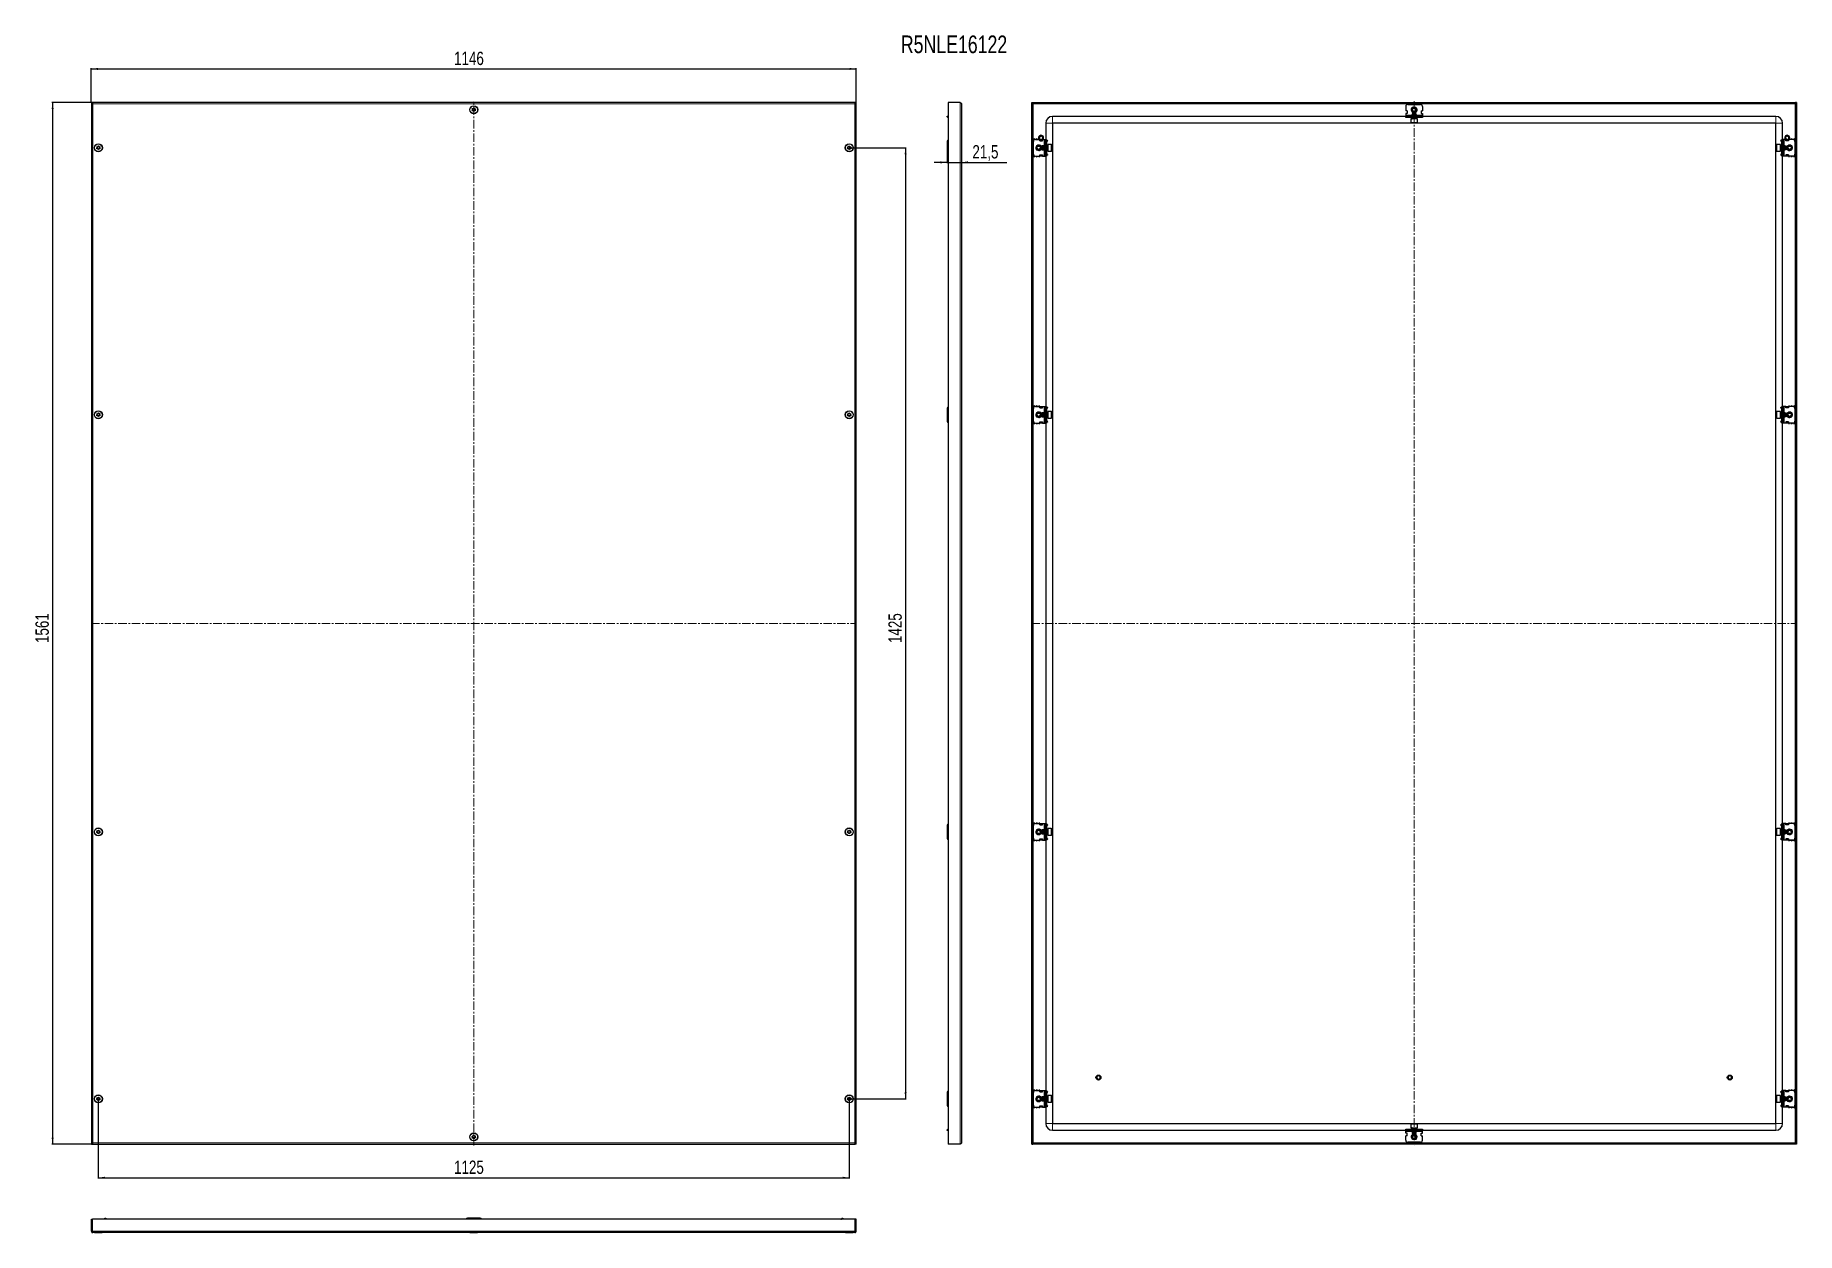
# Model space of a CAD drawing. Header units: millimetres. Extents: x -598 to 2041, y -624 to 1170.
import ezdxf

# ---------------------------------------------------------------- set-up
doc = ezdxf.new("R2010")
doc.units = ezdxf.units.MM
doc.linetypes.add('CENTERX2', pattern=[20.32, 12.7, -2.54, 2.54, -2.54])
doc.layers.add('FORMAT', color=7, linetype='Continuous')
doc.styles.add('SLDTEXTSTYLE0', font='TXT', dxfattribs={"width": 0.75})
doc.dimstyles.new('SLDDIMSTYLE0', dxfattribs={"dimtxt": 20, "dimasz": 10, "dimexe": 0, "dimexo": 0.0625, "dimgap": 5, "dimtad": 2, "dimdec": 1, "dimrnd": 1e-09, "dimzin": 12, "dimdsep": 46, "dimtxsty": 'SLDTEXTSTYLE0', "dimsah": 1, "dimcen": 0.09, "dimadec": 0, "dimazin": 3, "dimtfac": 1, "dimtofl": 0, "dimtmove": 0, "dimatfit": 3, "dimfxl": 0, "dimfrac": 2, "dimtolj": 1, "dimtzin": 12, "dimarcsym": 0})
doc.dimstyles.new('SLDDIMSTYLE1', dxfattribs={"dimtxt": 20, "dimasz": 10, "dimexe": 0, "dimexo": 0.0625, "dimgap": 5, "dimtad": 2, "dimdec": 1, "dimrnd": 1e-09, "dimzin": 12, "dimdsep": 46, "dimtxsty": 'SLDTEXTSTYLE0', "dimsah": 1, "dimcen": 0.09, "dimadec": 0, "dimazin": 3, "dimtfac": 1, "dimtmove": 0, "dimatfit": 0, "dimfxl": 0, "dimfrac": 2, "dimtolj": 1, "dimtzin": 12, "dimarcsym": 0})

msp = doc.modelspace()

# ---------------------------------------------------------------- texts
at = {"layer": 'FORMAT', "insert": (699.14, 1169.46), "char_height": 26.458, "attachment_point": 1, "style": 'SLDTEXTSTYLE0'}
msp.add_mtext('R5NLE16122', dxfattribs=at)

# ---------------------------------------------------------------- blocks, each defined once
blk = doc.blocks.new('_D')
at = {"layer": 'FORMAT'}
for p, q in [((-513.8, 1069.2), (-513.8, 1120.4)), ((-513.8, 1119.4), (632.2, 1119.4)), ((632.2, 1069.2), (632.2, 1120.4))]:
    blk.add_line(p, q, dxfattribs=at)
for points in [[(-513.8, 1119.4), (-503.8, 1117.8), (-503.8, 1120.9)], [(632.2, 1119.4), (622.2, 1120.9), (622.2, 1117.8)]]:
    blk.add_solid(points, dxfattribs=at)
at = {"layer": 'FORMAT', "insert": (29.7, 1145.2), "char_height": 20, "attachment_point": 1, "style": 'SLDTEXTSTYLE0'}
blk.add_mtext('1146', dxfattribs=at)
blk = doc.blocks.new('_D_1')
at = {"layer": 'FORMAT'}
for p, q in [((-512.1, 1069.2), (-572.8, 1069.2)), ((-571.8, 1069.2), (-571.8, -491.8)), ((-512.1, -491.8), (-572.8, -491.8))]:
    blk.add_line(p, q, dxfattribs=at)
for points in [[(-571.8, 1069.2), (-573.3, 1059.2), (-570.2, 1059.2)], [(-571.8, -491.8), (-570.2, -481.8), (-573.3, -481.8)]]:
    blk.add_solid(points, dxfattribs=at)
at = {"layer": 'FORMAT', "insert": (-597.5, 259.2), "char_height": 20, "attachment_point": 1, "rotation": 90, "style": 'SLDTEXTSTYLE0'}
blk.add_mtext('1561', dxfattribs=at)
blk = doc.blocks.new('_D_2')
at = {"layer": 'FORMAT'}
for p, q in [((621.7, 1001.2), (707.2, 1001.2)), ((706.2, 1001.2), (706.2, -423.8)), ((621.7, -423.8), (707.2, -423.8))]:
    blk.add_line(p, q, dxfattribs=at)
for points in [[(706.2, 1001.2), (704.7, 991.2), (707.8, 991.2)], [(706.2, -423.8), (707.8, -413.8), (704.7, -413.8)]]:
    blk.add_solid(points, dxfattribs=at)
at = {"layer": 'FORMAT', "insert": (680.5, 259.2), "char_height": 20, "attachment_point": 1, "rotation": 90, "style": 'SLDTEXTSTYLE0'}
blk.add_mtext('1425', dxfattribs=at)
blk = doc.blocks.new('_D_3')
at = {"layer": 'FORMAT'}
for p, q in [((-503.3, -423.8), (-503.3, -543)), ((621.7, -423.8), (621.7, -543)), ((-503.3, -542), (621.7, -542))]:
    blk.add_line(p, q, dxfattribs=at)
for points in [[(-503.3, -542), (-493.3, -543.5), (-493.3, -540.4)], [(621.7, -542), (611.7, -540.4), (611.7, -543.5)]]:
    blk.add_solid(points, dxfattribs=at)
at = {"layer": 'FORMAT', "insert": (29.7, -516.2), "char_height": 20, "attachment_point": 1, "style": 'SLDTEXTSTYLE0'}
blk.add_mtext('1125', dxfattribs=at)
blk = doc.blocks.new('_D_4')
at = {"layer": 'FORMAT'}
for p, q in [((768.4, 979.4), (749.1, 979.4)), ((768.4, 991.7), (768.4, 978.4)), ((768.4, 979.4), (789.9, 979.4)), ((789.9, 979.4), (858, 979.4))]:
    blk.add_line(p, q, dxfattribs=at)
for points in [[(768.4, 979.4), (758.4, 980.9), (758.4, 977.8)], [(789.9, 979.4), (799.9, 977.8), (799.9, 980.9)]]:
    blk.add_solid(points, dxfattribs=at)
at = {"layer": 'FORMAT', "insert": (806.3, 1005.2), "char_height": 20, "attachment_point": 1, "style": 'SLDTEXTSTYLE0'}
blk.add_mtext('21,5', dxfattribs=at)

# ---------------------------------------------------------------- dimensions: what is measured, and where the dimension line sits
at = {"layer": 'FORMAT'}
for base, p1, p2, dimstyle, picture, middle in [((632.24, 1119.38), (-513.76, 1069.21), (632.24, 1069.21), 'SLDDIMSTYLE0', '_D', (59.24, 1119.38)), ((789.88, 979.38), (768.38, 991.71), (789.88, 1067.11), 'SLDDIMSTYLE1', '_D_4', (832.13, 979.38)), ((621.74, -541.95), (-503.26, -423.79), (621.74, -423.79), 'SLDDIMSTYLE0', '_D_3', (59.24, -541.95))]:
    dim = msp.add_linear_dim(base=base, p1=p1, p2=p2, dimstyle=dimstyle, dxfattribs=at)
    dim.commit()
    dim.dimension.update_dxf_attribs({"geometry": picture, "text_midpoint": middle, "dimtype": 160})
for base, p1, p2, picture, middle in [((-571.77, -491.79), (-512.06, 1069.21), (-512.06, -491.79), '_D_1', (-571.77, 288.71)), ((706.24, -423.79), (621.74, 1001.21), (621.74, -423.79), '_D_2', (706.24, 288.71))]:
    dim = msp.add_linear_dim(base=base, p1=p1, p2=p2, angle=90, dimstyle='SLDDIMSTYLE0', dxfattribs=at)
    dim.commit()
    dim.dimension.update_dxf_attribs({"geometry": picture, "text_midpoint": middle, "dimtype": 160})

# ---------------------------------------------------------------- linework, layer by layer
at = {"color": 7, "linetype": 'Continuous', "lineweight": 25}
for p, q in [((-513.76, 1069.21), (-512.26, 1069.21)), ((-513.76, 1069.21), (-513.76, -491.79)), ((630.54, 1069.21), (-512.06, 1069.21)), ((-512.06, 1068.09), (-512.06, 1069.21)), ((630.54, 1069.21), (630.54, 1068.09)), ((632.24, 1069.21), (630.74, 1069.21)), ((632.24, -491.79), (632.24, 1069.21)), ((769.88, 1069.21), (769.88, -491.79)), ((787.78, 1069.21), (769.88, 1069.21)), ((789.88, 1067.11), (789.88, -489.69)), ((790.12, 1064), (789.88, 1064)), ((790.12, 1064), (790.12, 1052.43)), ((895.19, -491.79), (895.19, 1069.21)), ((895.19, 1069.21), (896.69, 1069.21)), ((896.69, -491.79), (896.69, 1069.21)), ((896.89, 1069.21), (2039.49, 1069.21)), ((896.89, 1067.71), (896.89, 1069.21)), ((896.89, 1067.71), (2039.49, 1067.71)), ((1455.69, 1063.21), (1455.69, 1056.71)), ((1457.69, 1056.71), (1455.69, 1056.71)), ((1457.69, 1056.71), (1457.69, 1052.71)), ((1458.69, 1066.21), (1477.69, 1066.21)), ((1478.69, 1056.71), (1480.69, 1056.71)), ((1478.69, 1056.71), (1478.69, 1052.71)), ((1480.69, 1063.21), (1480.69, 1056.71)), ((2039.34, 1067.71), (2039.09, 1067.11)), ((2039.49, 1067.71), (2039.49, 1069.21)), ((2039.69, 1069.21), (2039.69, -491.79)), ((2041.19, 1069.21), (2039.69, 1069.21)), ((2041.19, 1069.21), (2041.19, -491.79)), ((768.38, 1048.71), (769.88, 1048.71)), ((768.38, 1047.71), (768.38, 1048.71)), ((768.38, 1047.71), (769.38, 1046.71)), ((769.88, 1046.71), (769.38, 1046.71)), ((789.88, 1052.43), (790.12, 1052.43)), ((916.19, 1038.21), (916.19, 1013.71)), ((1455.69, 1048.21), (926.19, 1048.21)), ((926.19, 1038.21), (926.19, -460.79)), ((2010.19, 1038.21), (926.19, 1038.21)), ((1455.69, 1052.71), (1455.69, 1050.21)), ((1457.69, 1052.71), (1455.69, 1052.71)), ((1455.69, 1050.21), (1455.69, 1048.71)), ((1455.69, 1046.71), (1455.69, 1048.71)), ((1455.69, 1048.71), (1458.69, 1048.71)), ((1456.46, 1046.71), (1455.69, 1046.71)), ((1479.93, 1046.71), (1456.46, 1046.71)), ((1458.69, 1048.71), (1477.69, 1048.71)), ((1458.69, 1047.71), (1477.69, 1047.71)), ((1463.19, 1044.71), (1463.19, 1039.31)), ((1473.19, 1044.71), (1463.19, 1044.71)), ((1472.59, 1038.71), (1463.79, 1038.71)), ((1464.19, 1050.71), (1464.19, 1049.21)), ((1464.19, 1050.71), (1472.19, 1050.71)), ((1465.75, 1054.71), (1465.19, 1054.16)), ((1465.19, 1054.16), (1465.19, 1054.1)), ((1471.19, 1054.16), (1465.19, 1054.16)), ((1465.19, 1054.1), (1465.75, 1053.71)), ((1465.66, 1054.1), (1465.19, 1054.1)), ((1465.75, 1053.71), (1465.19, 1053.33)), ((1465.19, 1053.33), (1465.19, 1053.1)), ((1465.66, 1053.33), (1465.19, 1053.33)), ((1465.19, 1053.1), (1465.75, 1052.71)), ((1465.66, 1053.1), (1465.19, 1053.1)), ((1465.75, 1052.71), (1465.19, 1052.33)), ((1465.19, 1052.33), (1465.19, 1052.1)), ((1465.66, 1052.33), (1465.19, 1052.33)), ((1465.19, 1052.1), (1465.75, 1051.71)), ((1465.66, 1052.1), (1465.19, 1052.1)), ((1465.75, 1051.71), (1465.19, 1051.33)), ((1465.19, 1051.33), (1465.19, 1051.1)), ((1465.66, 1051.33), (1465.19, 1051.33)), ((1465.19, 1051.1), (1465.75, 1050.71)), ((1465.66, 1051.1), (1465.19, 1051.1)), ((1465.75, 1046.71), (1465.19, 1046.33)), ((1465.19, 1046.33), (1465.19, 1046.1)), ((1465.66, 1046.33), (1465.19, 1046.33)), ((1465.19, 1046.1), (1465.75, 1045.71)), ((1465.66, 1046.1), (1465.19, 1046.1)), ((1465.75, 1045.71), (1465.19, 1045.33)), ((1465.19, 1045.33), (1465.19, 1044.96)), ((1465.66, 1045.33), (1465.19, 1045.33)), ((1471.19, 1054.1), (1465.66, 1054.1)), ((1471.19, 1053.33), (1465.66, 1053.33)), ((1471.19, 1053.1), (1465.66, 1053.1)), ((1471.19, 1052.33), (1465.66, 1052.33)), ((1471.19, 1052.1), (1465.66, 1052.1)), ((1471.19, 1051.33), (1465.66, 1051.33)), ((1471.19, 1051.1), (1465.66, 1051.1)), ((1471.19, 1046.33), (1465.66, 1046.33)), ((1471.19, 1046.1), (1465.66, 1046.1)), ((1471.19, 1045.33), (1465.66, 1045.33)), ((1470.64, 1054.71), (1465.75, 1054.71)), ((1466.13, 1053.71), (1465.75, 1053.71)), ((1466.13, 1052.71), (1465.75, 1052.71)), ((1466.13, 1051.71), (1465.75, 1051.71)), ((1466.13, 1045.71), (1465.75, 1045.71)), ((1470.64, 1053.71), (1466.13, 1053.71)), ((1470.64, 1052.71), (1466.13, 1052.71)), ((1470.64, 1051.71), (1466.13, 1051.71)), ((1470.64, 1045.71), (1466.13, 1045.71)), ((1471.19, 1054.16), (1470.64, 1054.71)), ((1470.64, 1053.71), (1471.19, 1054.1)), ((1471.19, 1053.33), (1470.64, 1053.71)), ((1470.64, 1052.71), (1471.19, 1053.1)), ((1471.19, 1052.33), (1470.64, 1052.71)), ((1470.64, 1051.71), (1471.19, 1052.1)), ((1471.19, 1051.33), (1470.64, 1051.71)), ((1470.64, 1050.71), (1471.19, 1051.1)), ((1471.19, 1046.33), (1470.64, 1046.71)), ((1470.64, 1045.71), (1471.19, 1046.1)), ((1471.19, 1045.33), (1470.64, 1045.71)), ((1471.19, 1054.1), (1471.19, 1054.16)), ((1471.19, 1053.1), (1471.19, 1053.33)), ((1471.19, 1052.1), (1471.19, 1052.33)), ((1471.19, 1051.1), (1471.19, 1051.33)), ((1471.19, 1046.1), (1471.19, 1046.33)), ((1471.19, 1044.96), (1471.19, 1045.33)), ((1472.19, 1049.21), (1472.19, 1050.71)), ((1473.19, 1039.31), (1473.19, 1044.71)), ((1477.69, 1048.71), (1480.69, 1048.71)), ((1478.69, 1052.71), (1480.69, 1052.71)), ((1480.69, 1046.71), (1479.93, 1046.71)), ((1480.69, 1052.71), (1480.69, 1050.21)), ((1480.69, 1050.21), (1480.69, 1048.71)), ((1480.69, 1048.71), (1480.69, 1046.71)), ((2010.19, 1048.21), (1480.69, 1048.21)), ((2010.19, -460.79), (2010.19, 1038.21)), ((2020.19, 1013.71), (2020.19, 1038.21)), ((768.38, 1010.71), (768.38, 991.71)), ((790.13, 1007), (789.88, 1007)), ((790.13, 1007), (790.13, 1006.28)), ((790.13, 1006.28), (790.13, 995.43)), ((897.69, 991.71), (897.69, 1010.71)), ((898.69, 1013.96), (898.69, 1012.95)), ((900.69, 1013.71), (907.19, 1013.71)), ((906.19, 1016.31), (906.22, 1016.56)), ((906.19, 1016.31), (906.19, 1016.26)), ((906.19, 1016.1), (906.21, 1016.28)), ((906.19, 1016.1), (906.2, 1016.05)), ((906.21, 1016.51), (906.2, 1016.46)), ((906.21, 1015.9), (906.21, 1015.86)), ((906.23, 1016.72), (906.23, 1016.67)), ((906.23, 1015.71), (906.24, 1015.67)), ((906.28, 1016.92), (906.26, 1016.87)), ((906.27, 1015.53), (906.28, 1015.49)), ((906.28, 1016.92), (906.35, 1017.15)), ((906.33, 1017.11), (906.31, 1017.06)), ((906.32, 1015.35), (906.33, 1015.31)), ((906.38, 1015.18), (906.38, 1015.17)), ((906.97, 1014.2), (907, 1014.17)), ((907.1, 1014.06), (907.13, 1014.03)), ((907.19, 1011.71), (907.19, 1013.71)), ((907.39, 1012.92), (907.19, 1013.04)), ((907.19, 1011.71), (911.19, 1011.71)), ((907.41, 1013.8), (907.2, 1013.98)), ((907.25, 1013.93), (907.29, 1013.9)), ((907.39, 1011.71), (907.39, 1012.92)), ((907.41, 1013.8), (907.45, 1013.77)), ((907.44, 1013.33), (907.78, 1013.58)), ((907.94, 1013.33), (907.44, 1012.98)), ((907.44, 1012.98), (907.44, 1013.33)), ((907.44, 1012.07), (907.44, 1012.98)), ((907.44, 1011.71), (907.44, 1012.07)), ((907.57, 1018.74), (907.77, 1018.85)), ((907.58, 1013.68), (907.62, 1013.66)), ((907.76, 1013.58), (907.62, 1013.69)), ((907.74, 1018.84), (907.7, 1018.82)), ((907.75, 1018.77), (907.7, 1018.82)), ((907.74, 1018.84), (907.97, 1018.92)), ((907.76, 1013.58), (907.76, 1013.69)), ((907.76, 1013.58), (907.8, 1013.55)), ((907.93, 1018.93), (907.88, 1018.91)), ((907.94, 1013.33), (908.34, 1013.33)), ((908.12, 1019.01), (908.07, 1019)), ((908.29, 1013.35), (908.09, 1013.46)), ((908.12, 1019.01), (908.34, 1019.09)), ((908.12, 1013.41), (908.16, 1013.4)), ((908.31, 1019.08), (908.26, 1019.07)), ((908.29, 1013.35), (908.34, 1013.34)), ((908.5, 1019.13), (908.46, 1019.12)), ((908.47, 1013.3), (908.52, 1013.29)), ((909.39, 1019.21), (908.64, 1019.14)), ((909.75, 1004.21), (909.19, 1003.66)), ((909.19, 1003.66), (909.19, 999.9)), ((909.64, 1013.25), (909.46, 1013.23)), ((909.8, 1004.21), (909.75, 1004.21)), ((909.75, 1004.21), (909.75, 999.6)), ((909.79, 1013.27), (909.83, 1013.28)), ((910.19, 1003.66), (909.8, 1004.21)), ((909.8, 1004.21), (909.8, 1003.74)), ((909.8, 1003.74), (909.8, 998.21)), ((910.17, 1013.38), (909.98, 1013.33)), ((910.01, 1013.33), (910.44, 1013.33)), ((910.58, 1004.21), (910.19, 1003.66)), ((910.19, 1003.66), (910.19, 1003.27)), ((910.19, 1003.27), (910.19, 998.77)), ((910.94, 1012.98), (910.44, 1013.33)), ((910.54, 1013.62), (910.94, 1013.33)), ((910.8, 1004.21), (910.58, 1004.21)), ((910.58, 1004.21), (910.58, 1003.74)), ((910.58, 1003.74), (910.58, 998.21)), ((911.19, 1003.66), (910.8, 1004.21)), ((910.8, 1004.21), (910.8, 1003.74)), ((910.8, 1003.74), (910.8, 998.21)), ((910.89, 1018.69), (910.85, 1018.72)), ((910.94, 1013.33), (910.94, 1012.98)), ((911.19, 1013.04), (910.94, 1012.9)), ((910.94, 1012.98), (910.94, 1012.07)), ((910.94, 1012.07), (910.94, 1011.71)), ((911.05, 1018.57), (911.01, 1018.6)), ((911.21, 1018.43), (911.17, 1018.47)), ((911.19, 1011.71), (911.19, 1013.71)), ((911.19, 1013.71), (913.69, 1013.71)), ((911.58, 1004.21), (911.19, 1003.66)), ((911.19, 1003.66), (911.19, 1003.27)), ((911.19, 1003.27), (911.19, 998.77)), ((911.46, 1014.25), (911.29, 1014.12)), ((911.43, 1014.28), (911.31, 1014.09)), ((911.35, 1018.29), (911.32, 1018.33)), ((911.35, 1018.29), (911.47, 1018.16)), ((911.46, 1018.17), (911.45, 1018.19)), ((911.48, 1017.08), (911.65, 1016.67)), ((911.8, 1004.21), (911.58, 1004.21)), ((911.58, 1004.21), (911.58, 1003.74)), ((911.58, 1003.74), (911.58, 998.21)), ((912.19, 1003.66), (911.8, 1004.21)), ((911.8, 1004.21), (911.8, 1003.74)), ((911.8, 1003.74), (911.8, 998.21)), ((911.96, 1015.1), (911.86, 1014.91)), ((911.97, 1015.09), (911.87, 1014.91)), ((912.03, 1015.23), (912.04, 1015.28)), ((912.08, 1015.41), (912.1, 1015.46)), ((912.19, 1016.02), (912.12, 1015.71)), ((912.13, 1015.61), (912.14, 1015.66)), ((912.16, 1015.81), (912.17, 1015.86)), ((912.19, 1016.21), (912.19, 1016.21)), ((912.19, 1016.02), (912.19, 1016.07)), ((912.58, 1004.21), (912.19, 1003.66)), ((912.19, 1003.66), (912.19, 1003.27)), ((912.19, 1003.27), (912.19, 998.77)), ((912.8, 1004.21), (912.58, 1004.21)), ((912.58, 1004.21), (912.58, 1003.74)), ((912.58, 1003.74), (912.58, 998.21)), ((913.19, 1003.66), (912.8, 1004.21)), ((912.8, 1004.21), (912.8, 1003.74)), ((912.8, 1003.74), (912.8, 998.21)), ((914.69, 1005.21), (913.19, 1005.21)), ((913.19, 997.21), (913.19, 1005.21)), ((913.69, 1013.71), (915.19, 1013.71)), ((915.19, 1013.71), (917.19, 1013.71)), ((915.19, 1010.71), (915.19, 1013.71)), ((915.19, 991.71), (915.19, 1010.71)), ((916.19, 991.71), (916.19, 1010.71)), ((917.19, 1013.71), (917.19, 1012.95)), ((917.19, 1012.95), (917.19, 989.48)), ((917.19, 1012.63), (917.4, 1012.42)), ((917.69, 1009.96), (917.19, 1009.96)), ((917.19, 1006.46), (917.19, 1009.96)), ((917.69, 1006.46), (917.19, 1006.46)), ((917.58, 1004.21), (917.19, 1003.66)), ((917.8, 1004.21), (917.58, 1004.21)), ((917.58, 1004.21), (917.58, 1003.74)), ((917.58, 1003.74), (917.58, 998.21)), ((917.69, 1011.71), (917.69, 1011.25)), ((917.69, 1006.46), (917.69, 1009.96)), ((917.69, 1004.21), (917.69, 1006.46)), ((917.78, 1011.38), (918.75, 1012.35)), ((918.13, 1011.02), (917.78, 1011.38)), ((918.19, 1003.66), (917.8, 1004.21)), ((917.8, 1004.21), (917.8, 1003.74)), ((917.8, 1003.74), (917.8, 998.21)), ((918.13, 1011.02), (919.11, 1012)), ((918.58, 1004.21), (918.19, 1003.66)), ((918.19, 1003.66), (918.19, 1003.27)), ((918.19, 1003.27), (918.19, 998.77)), ((918.94, 1004.21), (918.58, 1004.21)), ((918.58, 1004.21), (918.58, 1003.74)), ((918.58, 1003.74), (918.58, 998.21)), ((918.75, 1012.35), (919.11, 1012)), ((924.59, 1006.21), (919.19, 1006.21)), ((919.19, 1006.21), (919.19, 998.52)), ((925.19, 1005.61), (925.19, 998.84)), ((2011.19, 996.81), (2011.19, 1005.61)), ((2017.19, 1006.21), (2011.79, 1006.21)), ((2017.19, 996.21), (2017.19, 1006.21)), ((2017.63, 1012.35), (2017.28, 1012)), ((2018.25, 1011.02), (2017.28, 1012)), ((2017.8, 1004.21), (2017.44, 1004.21)), ((2018.61, 1011.38), (2017.63, 1012.35)), ((2018.19, 1003.66), (2017.8, 1004.21)), ((2017.8, 1003.74), (2017.8, 1004.21)), ((2017.8, 998.21), (2017.8, 1003.74)), ((2018.58, 1004.21), (2018.19, 1003.66)), ((2018.19, 1003.27), (2018.19, 1003.66)), ((2018.19, 998.77), (2018.19, 1003.27)), ((2018.25, 1011.02), (2018.61, 1011.38)), ((2018.8, 1004.21), (2018.58, 1004.21)), ((2018.58, 1003.74), (2018.58, 1004.21)), ((2018.58, 998.21), (2018.58, 1003.74)), ((2018.69, 1011.71), (2018.69, 1011.32)), ((2018.69, 1009.96), (2019.19, 1009.96)), ((2018.69, 1009.96), (2018.69, 1006.46)), ((2019.19, 1006.46), (2018.69, 1006.46)), ((2018.69, 1006.46), (2018.69, 1004.21)), ((2019.19, 1003.66), (2018.8, 1004.21)), ((2018.8, 1003.74), (2018.8, 1004.21)), ((2018.8, 998.21), (2018.8, 1003.74)), ((2018.98, 1012.42), (2019.19, 1012.63)), ((2019.19, 1013.71), (2021.19, 1013.71)), ((2019.19, 1012.95), (2019.19, 1013.71)), ((2019.19, 989.48), (2019.19, 1012.95)), ((2019.19, 1009.96), (2019.19, 1006.46)), ((2020.19, 1010.71), (2020.19, 991.71)), ((2021.19, 1013.71), (2021.19, 1010.71)), ((2022.69, 1013.71), (2021.19, 1013.71)), ((2021.19, 1010.71), (2021.19, 991.71)), ((2023.19, 1005.21), (2021.69, 1005.21)), ((2025.19, 1013.71), (2022.69, 1013.71)), ((2023.19, 1005.21), (2023.19, 997.21)), ((2023.58, 1004.21), (2023.19, 1003.66)), ((2023.8, 1004.21), (2023.58, 1004.21)), ((2023.58, 1003.74), (2023.58, 1004.21)), ((2023.58, 998.21), (2023.58, 1003.74)), ((2024.19, 1003.66), (2023.8, 1004.21)), ((2023.8, 1003.74), (2023.8, 1004.21)), ((2023.8, 998.21), (2023.8, 1003.74)), ((2024.19, 1016.31), (2024.22, 1016.56)), ((2024.19, 1016.1), (2024.22, 1016.34)), ((2024.19, 1016.31), (2024.19, 1016.26)), ((2024.19, 1016.1), (2024.2, 1016.05)), ((2024.58, 1004.21), (2024.19, 1003.66)), ((2024.19, 1003.27), (2024.19, 1003.66)), ((2024.19, 998.77), (2024.19, 1003.27)), ((2024.21, 1016.51), (2024.2, 1016.46)), ((2024.21, 1015.9), (2024.21, 1015.86)), ((2024.23, 1016.72), (2024.23, 1016.67)), ((2024.23, 1015.71), (2024.24, 1015.67)), ((2024.28, 1016.92), (2024.26, 1016.87)), ((2024.27, 1015.53), (2024.28, 1015.49)), ((2024.28, 1016.92), (2024.35, 1017.15)), ((2024.33, 1017.11), (2024.31, 1017.06)), ((2024.32, 1015.35), (2024.33, 1015.31)), ((2024.38, 1015.18), (2024.38, 1015.17)), ((2024.8, 1004.21), (2024.58, 1004.21)), ((2024.58, 1003.74), (2024.58, 1004.21)), ((2024.58, 998.21), (2024.58, 1003.74)), ((2025.19, 1003.66), (2024.8, 1004.21)), ((2024.8, 1003.74), (2024.8, 1004.21)), ((2024.8, 998.21), (2024.8, 1003.74)), ((2024.97, 1014.2), (2025, 1014.17)), ((2025.1, 1014.06), (2025.13, 1014.03)), ((2025.19, 1011.71), (2025.19, 1013.71)), ((2025.44, 1012.9), (2025.19, 1013.04)), ((2029.19, 1011.71), (2025.19, 1011.71)), ((2025.58, 1004.21), (2025.19, 1003.66)), ((2025.19, 1003.27), (2025.19, 1003.66)), ((2025.19, 998.77), (2025.19, 1003.27)), ((2025.41, 1013.8), (2025.2, 1013.98)), ((2025.25, 1013.93), (2025.29, 1013.9)), ((2025.41, 1013.8), (2025.45, 1013.77)), ((2025.44, 1013.33), (2025.78, 1013.58)), ((2025.94, 1013.33), (2025.44, 1012.98)), ((2025.44, 1012.98), (2025.44, 1013.33)), ((2025.44, 1012.07), (2025.44, 1012.98)), ((2025.44, 1011.71), (2025.44, 1012.07)), ((2025.57, 1018.74), (2025.77, 1018.85)), ((2025.58, 1013.68), (2025.62, 1013.66)), ((2025.8, 1004.21), (2025.58, 1004.21)), ((2025.58, 1003.74), (2025.58, 1004.21)), ((2025.58, 998.21), (2025.58, 1003.74)), ((2025.76, 1013.58), (2025.62, 1013.69)), ((2025.74, 1018.84), (2025.7, 1018.82)), ((2025.75, 1018.77), (2025.7, 1018.82)), ((2025.74, 1018.84), (2025.97, 1018.92)), ((2025.76, 1013.58), (2025.76, 1013.69)), ((2025.76, 1013.58), (2025.8, 1013.55)), ((2026.19, 1003.66), (2025.8, 1004.21)), ((2025.8, 1003.74), (2025.8, 1004.21)), ((2025.8, 998.21), (2025.8, 1003.74)), ((2025.93, 1018.93), (2025.88, 1018.91)), ((2025.94, 1013.33), (2026.34, 1013.33)), ((2026.12, 1019.01), (2026.07, 1019)), ((2026.29, 1013.35), (2026.09, 1013.46)), ((2026.12, 1019.01), (2026.34, 1019.09)), ((2026.12, 1013.41), (2026.16, 1013.4)), ((2026.58, 1004.21), (2026.19, 1003.66)), ((2026.19, 1003.27), (2026.19, 1003.66)), ((2026.19, 998.77), (2026.19, 1003.27)), ((2026.31, 1019.08), (2026.26, 1019.07)), ((2026.29, 1013.35), (2026.34, 1013.34)), ((2026.5, 1019.13), (2026.46, 1019.12)), ((2026.47, 1013.3), (2026.52, 1013.29)), ((2026.64, 1004.21), (2026.58, 1004.21)), ((2026.58, 1003.74), (2026.58, 1004.21)), ((2026.58, 998.21), (2026.58, 1003.74)), ((2027.39, 1019.21), (2026.64, 1019.14)), ((2027.19, 1003.66), (2026.64, 1004.21)), ((2026.64, 998.21), (2026.64, 1004.21)), ((2027.19, 998.77), (2027.19, 1003.66)), ((2027.64, 1013.25), (2027.46, 1013.23)), ((2027.79, 1013.27), (2027.83, 1013.28)), ((2028.17, 1013.38), (2027.98, 1013.33)), ((2028.03, 1013.33), (2028.44, 1013.33)), ((2028.94, 1012.98), (2028.44, 1013.33)), ((2028.54, 1013.62), (2028.94, 1013.33)), ((2028.89, 1018.69), (2028.85, 1018.72)), ((2028.94, 1013.33), (2028.94, 1012.98)), ((2028.94, 1012.98), (2028.94, 1012.07)), ((2028.94, 1012.07), (2028.94, 1011.71)), ((2029.19, 1013.04), (2028.99, 1012.92)), ((2028.99, 1012.92), (2028.99, 1011.71)), ((2029.05, 1018.57), (2029.01, 1018.6)), ((2029.21, 1018.43), (2029.17, 1018.47)), ((2029.19, 1011.71), (2029.19, 1013.71)), ((2035.69, 1013.71), (2029.19, 1013.71)), ((2029.46, 1014.25), (2029.29, 1014.12)), ((2029.43, 1014.28), (2029.31, 1014.09)), ((2029.35, 1018.29), (2029.32, 1018.33)), ((2029.35, 1018.29), (2029.47, 1018.16)), ((2029.46, 1018.17), (2029.45, 1018.19)), ((2029.48, 1017.08), (2029.65, 1016.67)), ((2029.96, 1015.1), (2029.86, 1014.91)), ((2029.97, 1015.09), (2029.87, 1014.91)), ((2030.03, 1015.23), (2030.04, 1015.28)), ((2030.08, 1015.41), (2030.1, 1015.46)), ((2030.19, 1016.02), (2030.12, 1015.71)), ((2030.13, 1015.61), (2030.14, 1015.66)), ((2030.16, 1015.81), (2030.17, 1015.86)), ((2030.19, 1016.21), (2030.19, 1016.21)), ((2030.19, 1016.02), (2030.19, 1016.07)), ((2037.69, 1012.95), (2037.69, 1013.96)), ((2038.69, 1010.71), (2038.69, 991.71)), ((789.88, 995.43), (790.13, 995.43)), ((898.69, 989.48), (898.69, 988.46)), ((900.69, 988.71), (907.19, 988.71)), ((906.69, 988.71), (906.69, 988.46)), ((907.19, 990.71), (907.19, 988.71)), ((907.19, 990.71), (911.19, 990.71)), ((907.19, 988.83), (907.39, 988.83)), ((907.39, 988.83), (907.39, 990.71)), ((907.44, 990.36), (907.44, 990.71)), ((907.44, 989.45), (907.44, 990.36)), ((907.44, 989.45), (907.94, 989.09)), ((907.44, 989.09), (907.44, 989.45)), ((907.94, 988.74), (907.44, 989.09)), ((910.44, 989.09), (907.94, 989.09)), ((907.94, 989.09), (907.94, 988.74)), ((910.44, 988.74), (907.94, 988.74)), ((909.19, 999.9), (909.19, 998.77)), ((909.19, 998.77), (909.75, 998.21)), ((909.75, 999.6), (909.75, 998.21)), ((909.75, 998.21), (909.8, 998.21)), ((909.8, 998.21), (910.19, 998.77)), ((910.19, 998.77), (910.58, 998.21)), ((910.44, 989.09), (910.94, 989.45)), ((910.44, 988.74), (910.44, 989.09)), ((910.94, 989.09), (910.44, 988.74)), ((910.58, 998.21), (910.8, 998.21)), ((910.8, 998.21), (911.19, 998.77)), ((910.94, 990.71), (910.94, 990.36)), ((910.94, 990.36), (910.94, 989.45)), ((910.94, 989.45), (910.94, 989.09)), ((911.19, 998.77), (911.58, 998.21)), ((911.19, 990.71), (911.19, 988.71)), ((911.19, 988.71), (913.69, 988.71)), ((911.58, 998.21), (911.8, 998.21)), ((911.8, 998.21), (912.19, 998.77)), ((912.19, 998.77), (912.58, 998.21)), ((912.58, 998.21), (912.8, 998.21)), ((912.8, 998.21), (913.19, 998.77)), ((913.19, 997.21), (914.69, 997.21)), ((913.69, 988.71), (915.19, 988.71)), ((915.19, 988.71), (915.19, 991.71)), ((917.19, 988.71), (915.19, 988.71)), ((916.19, 988.71), (916.19, 613.71)), ((917.19, 998.77), (917.58, 998.21)), ((917.19, 995.96), (917.69, 995.96)), ((917.19, 992.46), (917.19, 995.96)), ((917.69, 992.46), (917.19, 992.46)), ((917.4, 990.01), (917.19, 989.8)), ((917.19, 989.48), (917.19, 988.71)), ((917.58, 998.21), (917.8, 998.21)), ((917.69, 995.96), (917.69, 998.21)), ((917.69, 992.46), (917.69, 995.96)), ((917.69, 990.71), (917.69, 991.11)), ((918.13, 991.4), (917.78, 991.05)), ((917.78, 991.05), (918.75, 990.07)), ((917.8, 998.21), (918.19, 998.77)), ((918.13, 991.4), (919.11, 990.43)), ((918.19, 998.77), (918.58, 998.21)), ((918.58, 998.21), (918.94, 998.21)), ((918.75, 990.07), (919.11, 990.43)), ((919.19, 998.52), (919.19, 996.21)), ((919.19, 996.21), (924.59, 996.21)), ((925.19, 998.84), (925.19, 996.81)), ((2011.79, 996.21), (2017.19, 996.21)), ((2018.25, 991.4), (2017.28, 990.43)), ((2017.63, 990.07), (2017.28, 990.43)), ((2017.44, 998.21), (2017.8, 998.21)), ((2018.61, 991.05), (2017.63, 990.07)), ((2017.8, 998.21), (2018.19, 998.77)), ((2018.19, 998.77), (2018.58, 998.21)), ((2018.25, 991.4), (2018.61, 991.05)), ((2018.58, 998.21), (2018.8, 998.21)), ((2018.69, 998.21), (2018.69, 995.96)), ((2018.69, 995.96), (2019.19, 995.96)), ((2018.69, 995.96), (2018.69, 992.46)), ((2018.69, 992.46), (2019.19, 992.46)), ((2018.69, 990.71), (2018.69, 991.17)), ((2018.8, 998.21), (2019.19, 998.77)), ((2019.19, 989.8), (2018.98, 990.01)), ((2019.19, 995.96), (2019.19, 992.46)), ((2019.19, 988.71), (2019.19, 989.48)), ((2021.19, 988.71), (2019.19, 988.71)), ((2020.19, 613.71), (2020.19, 988.71)), ((2021.19, 991.71), (2021.19, 988.71)), ((2022.69, 988.71), (2021.19, 988.71)), ((2021.69, 997.21), (2023.19, 997.21)), ((2025.19, 988.71), (2022.69, 988.71)), ((2023.19, 998.77), (2023.58, 998.21)), ((2023.58, 998.21), (2023.8, 998.21)), ((2023.8, 998.21), (2024.19, 998.77)), ((2024.19, 998.77), (2024.58, 998.21)), ((2024.58, 998.21), (2024.8, 998.21)), ((2024.8, 998.21), (2025.19, 998.77)), ((2025.19, 998.77), (2025.58, 998.21)), ((2029.19, 990.71), (2025.19, 990.71)), ((2025.19, 990.71), (2025.19, 988.71)), ((2025.44, 990.36), (2025.44, 990.71)), ((2025.44, 989.45), (2025.44, 990.36)), ((2025.44, 989.45), (2025.94, 989.09)), ((2025.44, 989.09), (2025.44, 989.45)), ((2025.94, 988.74), (2025.44, 989.09)), ((2025.58, 998.21), (2025.8, 998.21)), ((2025.8, 998.21), (2026.19, 998.77)), ((2028.44, 989.09), (2025.94, 989.09)), ((2025.94, 989.09), (2025.94, 988.74)), ((2028.44, 988.74), (2025.94, 988.74)), ((2026.19, 998.77), (2026.58, 998.21)), ((2026.58, 998.21), (2026.64, 998.21)), ((2026.64, 998.21), (2027.19, 998.77)), ((2028.44, 989.09), (2028.94, 989.45)), ((2028.44, 988.74), (2028.44, 989.09)), ((2028.94, 989.09), (2028.44, 988.74)), ((2028.94, 990.71), (2028.94, 990.36)), ((2028.94, 990.36), (2028.94, 989.45)), ((2028.94, 989.45), (2028.94, 989.09)), ((2028.99, 990.71), (2028.99, 988.83)), ((2028.99, 988.83), (2029.19, 988.83)), ((2029.19, 990.71), (2029.19, 988.71)), ((2035.69, 988.71), (2029.19, 988.71)), ((2029.69, 988.46), (2029.69, 988.71)), ((2037.69, 988.46), (2037.69, 989.48)), ((768.38, 610.71), (768.38, 591.71)), ((897.69, 591.71), (897.69, 610.71)), ((898.69, 613.96), (898.69, 612.95)), ((900.69, 613.71), (907.19, 613.71)), ((906.69, 613.96), (906.69, 613.71)), ((907.19, 611.71), (907.19, 613.71)), ((907.39, 613.6), (907.19, 613.6)), ((907.19, 611.71), (911.19, 611.71)), ((907.39, 611.71), (907.39, 613.6)), ((907.44, 613.33), (907.94, 613.69)), ((907.94, 613.33), (907.44, 612.98)), ((907.44, 612.98), (907.44, 613.33)), ((907.44, 612.07), (907.44, 612.98)), ((907.44, 611.71), (907.44, 612.07)), ((907.94, 613.69), (907.94, 613.33)), ((907.94, 613.69), (910.44, 613.69)), ((907.94, 613.33), (910.44, 613.33)), ((910.44, 613.33), (910.44, 613.69)), ((910.44, 613.69), (910.94, 613.33)), ((910.94, 612.98), (910.44, 613.33)), ((910.94, 613.33), (910.94, 612.98)), ((910.94, 612.98), (910.94, 612.07)), ((910.94, 612.07), (910.94, 611.71)), ((911.19, 611.71), (911.19, 613.71)), ((911.19, 613.71), (913.69, 613.71)), ((913.69, 613.71), (915.19, 613.71)), ((915.19, 613.71), (917.19, 613.71)), ((915.19, 610.71), (915.19, 613.71)), ((915.19, 591.71), (915.19, 610.71)), ((916.19, 591.71), (916.19, 610.71)), ((917.19, 613.71), (917.19, 612.95)), ((917.19, 612.95), (917.19, 589.48)), ((917.19, 612.63), (917.4, 612.42)), ((917.69, 609.96), (917.19, 609.96)), ((917.19, 606.46), (917.19, 609.96)), ((917.69, 611.71), (917.69, 611.25)), ((917.69, 606.46), (917.69, 609.96)), ((917.78, 611.38), (918.75, 612.35)), ((918.13, 611.02), (917.78, 611.38)), ((918.13, 611.02), (919.11, 612)), ((918.75, 612.35), (919.11, 612)), ((2017.63, 612.35), (2017.28, 612)), ((2018.25, 611.02), (2017.28, 612)), ((2018.61, 611.38), (2017.63, 612.35)), ((2018.25, 611.02), (2018.61, 611.38)), ((2018.69, 611.71), (2018.69, 611.32)), ((2018.69, 609.96), (2019.19, 609.96)), ((2018.69, 609.96), (2018.69, 606.46)), ((2018.98, 612.42), (2019.19, 612.63)), ((2019.19, 613.71), (2021.19, 613.71)), ((2019.19, 612.95), (2019.19, 613.71)), ((2019.19, 589.48), (2019.19, 612.95)), ((2019.19, 609.96), (2019.19, 606.46)), ((2020.19, 610.71), (2020.19, 591.71)), ((2021.19, 613.71), (2021.19, 610.71)), ((2022.69, 613.71), (2021.19, 613.71)), ((2021.19, 610.71), (2021.19, 591.71)), ((2025.19, 613.71), (2022.69, 613.71)), ((2025.19, 611.71), (2025.19, 613.71)), ((2029.19, 611.71), (2025.19, 611.71)), ((2025.44, 613.33), (2025.94, 613.69)), ((2025.94, 613.33), (2025.44, 612.98)), ((2025.44, 612.98), (2025.44, 613.33)), ((2025.44, 612.07), (2025.44, 612.98)), ((2025.44, 611.71), (2025.44, 612.07)), ((2025.94, 613.69), (2025.94, 613.33)), ((2025.94, 613.69), (2028.44, 613.69)), ((2025.94, 613.33), (2028.44, 613.33)), ((2028.44, 613.33), (2028.44, 613.69)), ((2028.44, 613.69), (2028.94, 613.33)), ((2028.94, 612.98), (2028.44, 613.33)), ((2028.94, 613.33), (2028.94, 612.98)), ((2028.94, 612.98), (2028.94, 612.07)), ((2028.94, 612.07), (2028.94, 611.71)), ((2028.99, 613.6), (2028.99, 611.71)), ((2029.19, 613.6), (2028.99, 613.6)), ((2029.19, 611.71), (2029.19, 613.71)), ((2035.69, 613.71), (2029.19, 613.71)), ((2029.69, 613.71), (2029.69, 613.96)), ((2037.69, 612.95), (2037.69, 613.96)), ((2038.69, 610.71), (2038.69, 591.71)), ((790.13, 607), (789.88, 607)), ((789.88, 595.43), (790.13, 595.43)), ((790.13, 607), (790.13, 606.28)), ((790.13, 606.28), (790.13, 595.43)), ((898.69, 589.48), (898.69, 588.46)), ((900.69, 588.71), (907.19, 588.71)), ((906.69, 588.71), (906.69, 588.46)), ((907.19, 590.71), (907.19, 588.71)), ((907.19, 590.71), (911.19, 590.71)), ((907.19, 588.83), (907.39, 588.83)), ((907.39, 588.83), (907.39, 590.71)), ((907.44, 590.36), (907.44, 590.71)), ((907.44, 589.45), (907.44, 590.36)), ((907.44, 589.09), (907.44, 589.45)), ((907.44, 589.45), (907.94, 589.09)), ((907.94, 588.74), (907.44, 589.09)), ((907.94, 589.09), (907.94, 588.74)), ((910.44, 589.09), (907.94, 589.09)), ((910.44, 588.74), (907.94, 588.74)), ((909.75, 604.21), (909.19, 603.66)), ((909.19, 603.66), (909.19, 599.9)), ((909.19, 599.9), (909.19, 598.77)), ((909.19, 598.77), (909.75, 598.21)), ((909.8, 604.21), (909.75, 604.21)), ((909.75, 604.21), (909.75, 599.6)), ((909.75, 599.6), (909.75, 598.21)), ((909.75, 598.21), (909.8, 598.21)), ((910.19, 603.66), (909.8, 604.21)), ((909.8, 604.21), (909.8, 603.74)), ((909.8, 603.74), (909.8, 598.21)), ((909.8, 598.21), (910.19, 598.77)), ((910.58, 604.21), (910.19, 603.66)), ((910.19, 603.66), (910.19, 603.27)), ((910.19, 603.27), (910.19, 598.77)), ((910.19, 598.77), (910.58, 598.21)), ((910.44, 589.09), (910.94, 589.45)), ((910.44, 588.74), (910.44, 589.09)), ((910.94, 589.09), (910.44, 588.74)), ((910.8, 604.21), (910.58, 604.21)), ((910.58, 604.21), (910.58, 603.74)), ((910.58, 603.74), (910.58, 598.21)), ((910.58, 598.21), (910.8, 598.21)), ((911.19, 603.66), (910.8, 604.21)), ((910.8, 604.21), (910.8, 603.74)), ((910.8, 603.74), (910.8, 598.21)), ((910.8, 598.21), (911.19, 598.77)), ((910.94, 590.71), (910.94, 590.36)), ((910.94, 590.36), (910.94, 589.45)), ((910.94, 589.45), (910.94, 589.09)), ((911.58, 604.21), (911.19, 603.66)), ((911.19, 603.66), (911.19, 603.27)), ((911.19, 603.27), (911.19, 598.77)), ((911.19, 598.77), (911.58, 598.21)), ((911.19, 590.71), (911.19, 588.71)), ((911.19, 588.71), (913.69, 588.71)), ((911.8, 604.21), (911.58, 604.21)), ((911.58, 604.21), (911.58, 603.74)), ((911.58, 603.74), (911.58, 598.21)), ((911.58, 598.21), (911.8, 598.21)), ((912.19, 603.66), (911.8, 604.21)), ((911.8, 604.21), (911.8, 603.74)), ((911.8, 603.74), (911.8, 598.21)), ((911.8, 598.21), (912.19, 598.77)), ((912.58, 604.21), (912.19, 603.66)), ((912.19, 603.66), (912.19, 603.27)), ((912.19, 603.27), (912.19, 598.77)), ((912.19, 598.77), (912.58, 598.21)), ((912.8, 604.21), (912.58, 604.21)), ((912.58, 604.21), (912.58, 603.74)), ((912.58, 603.74), (912.58, 598.21)), ((912.58, 598.21), (912.8, 598.21)), ((913.19, 603.66), (912.8, 604.21)), ((912.8, 604.21), (912.8, 603.74)), ((912.8, 603.74), (912.8, 598.21)), ((912.8, 598.21), (913.19, 598.77)), ((914.69, 605.21), (913.19, 605.21)), ((913.19, 597.21), (913.19, 605.21)), ((913.19, 597.21), (914.69, 597.21)), ((913.69, 588.71), (915.19, 588.71)), ((915.19, 588.71), (915.19, 591.71)), ((917.19, 588.71), (915.19, 588.71)), ((916.19, 588.71), (916.19, -11.29)), ((917.69, 606.46), (917.19, 606.46)), ((917.58, 604.21), (917.19, 603.66)), ((917.19, 598.77), (917.58, 598.21)), ((917.19, 595.96), (917.69, 595.96)), ((917.19, 592.46), (917.19, 595.96)), ((917.69, 592.46), (917.19, 592.46)), ((917.4, 590.01), (917.19, 589.8)), ((917.19, 589.48), (917.19, 588.71)), ((917.8, 604.21), (917.58, 604.21)), ((917.58, 604.21), (917.58, 603.74)), ((917.58, 603.74), (917.58, 598.21)), ((917.58, 598.21), (917.8, 598.21)), ((917.69, 604.21), (917.69, 606.46)), ((917.69, 595.96), (917.69, 598.21)), ((917.69, 592.46), (917.69, 595.96)), ((917.69, 590.71), (917.69, 591.11)), ((918.13, 591.4), (917.78, 591.05)), ((917.78, 591.05), (918.75, 590.07)), ((918.19, 603.66), (917.8, 604.21)), ((917.8, 604.21), (917.8, 603.74)), ((917.8, 603.74), (917.8, 598.21)), ((917.8, 598.21), (918.19, 598.77)), ((918.13, 591.4), (919.11, 590.43)), ((918.58, 604.21), (918.19, 603.66)), ((918.19, 603.66), (918.19, 603.27)), ((918.19, 603.27), (918.19, 598.77)), ((918.19, 598.77), (918.58, 598.21)), ((918.94, 604.21), (918.58, 604.21)), ((918.58, 604.21), (918.58, 603.74)), ((918.58, 603.74), (918.58, 598.21)), ((918.58, 598.21), (918.94, 598.21)), ((918.75, 590.07), (919.11, 590.43)), ((924.59, 606.21), (919.19, 606.21)), ((919.19, 606.21), (919.19, 598.52)), ((919.19, 598.52), (919.19, 596.21)), ((919.19, 596.21), (924.59, 596.21)), ((925.19, 605.61), (925.19, 598.84)), ((925.19, 598.84), (925.19, 596.81)), ((2011.19, 596.81), (2011.19, 605.61)), ((2017.19, 606.21), (2011.79, 606.21)), ((2011.79, 596.21), (2017.19, 596.21)), ((2017.19, 596.21), (2017.19, 606.21)), ((2018.25, 591.4), (2017.28, 590.43)), ((2017.63, 590.07), (2017.28, 590.43)), ((2017.8, 604.21), (2017.44, 604.21)), ((2017.44, 598.21), (2017.8, 598.21)), ((2018.61, 591.05), (2017.63, 590.07)), ((2018.19, 603.66), (2017.8, 604.21)), ((2017.8, 603.74), (2017.8, 604.21)), ((2017.8, 598.21), (2017.8, 603.74)), ((2017.8, 598.21), (2018.19, 598.77)), ((2018.58, 604.21), (2018.19, 603.66)), ((2018.19, 603.27), (2018.19, 603.66)), ((2018.19, 598.77), (2018.19, 603.27)), ((2018.19, 598.77), (2018.58, 598.21)), ((2018.25, 591.4), (2018.61, 591.05)), ((2018.8, 604.21), (2018.58, 604.21)), ((2018.58, 603.74), (2018.58, 604.21)), ((2018.58, 598.21), (2018.58, 603.74)), ((2018.58, 598.21), (2018.8, 598.21)), ((2019.19, 606.46), (2018.69, 606.46)), ((2018.69, 606.46), (2018.69, 604.21)), ((2018.69, 598.21), (2018.69, 595.96)), ((2018.69, 595.96), (2019.19, 595.96)), ((2018.69, 595.96), (2018.69, 592.46)), ((2018.69, 592.46), (2019.19, 592.46)), ((2018.69, 590.71), (2018.69, 591.17)), ((2019.19, 603.66), (2018.8, 604.21)), ((2018.8, 603.74), (2018.8, 604.21)), ((2018.8, 598.21), (2018.8, 603.74)), ((2018.8, 598.21), (2019.19, 598.77)), ((2019.19, 589.8), (2018.98, 590.01)), ((2019.19, 595.96), (2019.19, 592.46)), ((2019.19, 588.71), (2019.19, 589.48)), ((2021.19, 588.71), (2019.19, 588.71)), ((2020.19, -11.29), (2020.19, 588.71)), ((2021.19, 591.71), (2021.19, 588.71)), ((2022.69, 588.71), (2021.19, 588.71)), ((2023.19, 605.21), (2021.69, 605.21)), ((2021.69, 597.21), (2023.19, 597.21)), ((2025.19, 588.71), (2022.69, 588.71)), ((2023.19, 605.21), (2023.19, 597.21)), ((2023.58, 604.21), (2023.19, 603.66)), ((2023.19, 598.77), (2023.58, 598.21)), ((2023.8, 604.21), (2023.58, 604.21)), ((2023.58, 603.74), (2023.58, 604.21)), ((2023.58, 598.21), (2023.58, 603.74)), ((2023.58, 598.21), (2023.8, 598.21)), ((2024.19, 603.66), (2023.8, 604.21)), ((2023.8, 603.74), (2023.8, 604.21)), ((2023.8, 598.21), (2023.8, 603.74)), ((2023.8, 598.21), (2024.19, 598.77)), ((2024.58, 604.21), (2024.19, 603.66)), ((2024.19, 603.27), (2024.19, 603.66)), ((2024.19, 598.77), (2024.19, 603.27)), ((2024.19, 598.77), (2024.58, 598.21)), ((2024.8, 604.21), (2024.58, 604.21)), ((2024.58, 603.74), (2024.58, 604.21)), ((2024.58, 598.21), (2024.58, 603.74)), ((2024.58, 598.21), (2024.8, 598.21)), ((2025.19, 603.66), (2024.8, 604.21)), ((2024.8, 603.74), (2024.8, 604.21)), ((2024.8, 598.21), (2024.8, 603.74)), ((2024.8, 598.21), (2025.19, 598.77)), ((2025.58, 604.21), (2025.19, 603.66)), ((2025.19, 603.27), (2025.19, 603.66)), ((2025.19, 598.77), (2025.19, 603.27)), ((2025.19, 598.77), (2025.58, 598.21)), ((2029.19, 590.71), (2025.19, 590.71)), ((2025.19, 590.71), (2025.19, 588.71)), ((2025.44, 590.36), (2025.44, 590.71)), ((2025.44, 589.45), (2025.44, 590.36)), ((2025.44, 589.45), (2025.94, 589.09)), ((2025.44, 589.09), (2025.44, 589.45)), ((2025.94, 588.74), (2025.44, 589.09)), ((2025.8, 604.21), (2025.58, 604.21)), ((2025.58, 603.74), (2025.58, 604.21)), ((2025.58, 598.21), (2025.58, 603.74)), ((2025.58, 598.21), (2025.8, 598.21)), ((2026.19, 603.66), (2025.8, 604.21)), ((2025.8, 603.74), (2025.8, 604.21)), ((2025.8, 598.21), (2025.8, 603.74)), ((2025.8, 598.21), (2026.19, 598.77)), ((2028.44, 589.09), (2025.94, 589.09)), ((2025.94, 589.09), (2025.94, 588.74)), ((2028.44, 588.74), (2025.94, 588.74)), ((2026.58, 604.21), (2026.19, 603.66)), ((2026.19, 603.27), (2026.19, 603.66)), ((2026.19, 598.77), (2026.19, 603.27)), ((2026.19, 598.77), (2026.58, 598.21)), ((2026.64, 604.21), (2026.58, 604.21)), ((2026.58, 603.74), (2026.58, 604.21)), ((2026.58, 598.21), (2026.58, 603.74)), ((2026.58, 598.21), (2026.64, 598.21)), ((2027.19, 603.66), (2026.64, 604.21)), ((2026.64, 598.21), (2026.64, 604.21)), ((2026.64, 598.21), (2027.19, 598.77)), ((2027.19, 598.77), (2027.19, 603.66)), ((2028.44, 589.09), (2028.94, 589.45)), ((2028.44, 588.74), (2028.44, 589.09)), ((2028.94, 589.09), (2028.44, 588.74)), ((2028.94, 590.71), (2028.94, 590.36)), ((2028.94, 590.36), (2028.94, 589.45)), ((2028.94, 589.45), (2028.94, 589.09)), ((2028.99, 590.71), (2028.99, 588.83)), ((2028.99, 588.83), (2029.19, 588.83)), ((2029.19, 590.71), (2029.19, 588.71)), ((2035.69, 588.71), (2029.19, 588.71)), ((2029.69, 588.46), (2029.69, 588.71)), ((2037.69, 588.46), (2037.69, 589.48)), ((768.38, -14.29), (768.38, -33.29)), ((790.13, -18), (789.88, -18)), ((790.13, -18), (790.13, -29.57)), ((897.69, -33.29), (897.69, -14.29)), ((898.69, -11.04), (898.69, -12.05)), ((900.69, -11.29), (907.19, -11.29)), ((906.69, -11.04), (906.69, -11.29)), ((907.19, -13.29), (907.19, -11.29)), ((907.39, -11.4), (907.19, -11.4)), ((907.19, -13.29), (911.19, -13.29)), ((907.39, -13.29), (907.39, -11.4)), ((907.44, -11.67), (907.94, -11.31)), ((907.94, -11.67), (907.44, -12.02)), ((907.44, -12.02), (907.44, -11.67)), ((907.44, -12.93), (907.44, -12.02)), ((907.44, -13.29), (907.44, -12.93)), ((907.94, -11.31), (907.94, -11.67)), ((907.94, -11.31), (910.44, -11.31)), ((907.94, -11.67), (910.44, -11.67)), ((909.75, -20.79), (909.19, -21.34)), ((909.19, -21.34), (909.19, -26.23)), ((909.19, -26.23), (909.75, -26.79)), ((909.8, -20.79), (909.75, -20.79)), ((909.75, -20.79), (909.75, -26.79)), ((910.19, -21.34), (909.8, -20.79)), ((909.8, -20.79), (909.8, -26.31)), ((909.8, -26.79), (910.19, -26.23)), ((909.8, -26.31), (909.8, -26.79)), ((910.58, -20.79), (910.19, -21.34)), ((910.19, -21.34), (910.19, -25.85)), ((910.19, -25.85), (910.19, -26.23)), ((910.19, -26.23), (910.58, -26.79)), ((910.44, -11.67), (910.44, -11.31)), ((910.44, -11.31), (910.94, -11.67)), ((910.94, -12.02), (910.44, -11.67)), ((910.8, -20.79), (910.58, -20.79)), ((910.58, -20.79), (910.58, -26.31)), ((910.58, -26.31), (910.58, -26.79)), ((911.19, -21.34), (910.8, -20.79)), ((910.8, -20.79), (910.8, -26.31)), ((910.8, -26.79), (911.19, -26.23)), ((910.8, -26.31), (910.8, -26.79)), ((910.94, -11.67), (910.94, -12.02)), ((910.94, -12.02), (910.94, -12.93)), ((910.94, -12.93), (910.94, -13.29)), ((911.19, -13.29), (911.19, -11.29)), ((911.19, -11.29), (913.69, -11.29)), ((911.58, -20.79), (911.19, -21.34)), ((911.19, -21.34), (911.19, -25.85)), ((911.19, -25.85), (911.19, -26.23)), ((911.19, -26.23), (911.58, -26.79)), ((911.8, -20.79), (911.58, -20.79)), ((911.58, -20.79), (911.58, -26.31)), ((911.58, -26.31), (911.58, -26.79)), ((912.19, -21.34), (911.8, -20.79)), ((911.8, -20.79), (911.8, -26.31)), ((911.8, -26.79), (912.19, -26.23)), ((911.8, -26.31), (911.8, -26.79)), ((912.58, -20.79), (912.19, -21.34)), ((912.19, -21.34), (912.19, -25.85)), ((912.19, -25.85), (912.19, -26.23)), ((912.19, -26.23), (912.58, -26.79)), ((912.8, -20.79), (912.58, -20.79)), ((912.58, -20.79), (912.58, -26.31)), ((912.58, -26.31), (912.58, -26.79)), ((913.19, -21.34), (912.8, -20.79)), ((912.8, -20.79), (912.8, -26.31)), ((912.8, -26.79), (913.19, -26.23)), ((912.8, -26.31), (912.8, -26.79)), ((914.69, -19.79), (913.19, -19.79)), ((913.19, -27.79), (913.19, -19.79)), ((913.69, -11.29), (915.19, -11.29)), ((915.19, -11.29), (917.19, -11.29)), ((915.19, -14.29), (915.19, -11.29)), ((915.19, -33.29), (915.19, -14.29)), ((916.19, -33.29), (916.19, -14.29)), ((917.19, -11.29), (917.19, -12.05)), ((917.19, -12.05), (917.19, -35.52)), ((917.19, -12.37), (917.4, -12.58)), ((917.69, -15.04), (917.19, -15.04)), ((917.19, -18.54), (917.19, -15.04)), ((917.69, -18.54), (917.19, -18.54)), ((917.58, -20.79), (917.19, -21.34)), ((917.19, -26.23), (917.58, -26.79)), ((917.8, -20.79), (917.58, -20.79)), ((917.58, -20.79), (917.58, -26.31)), ((917.58, -26.31), (917.58, -26.79)), ((917.69, -13.29), (917.69, -13.75)), ((917.69, -18.54), (917.69, -15.04)), ((917.69, -20.79), (917.69, -18.54)), ((917.78, -13.62), (918.75, -12.65)), ((918.13, -13.98), (917.78, -13.62)), ((918.19, -21.34), (917.8, -20.79)), ((917.8, -20.79), (917.8, -26.31)), ((917.8, -26.79), (918.19, -26.23)), ((917.8, -26.31), (917.8, -26.79)), ((918.13, -13.98), (919.11, -13)), ((918.58, -20.79), (918.19, -21.34)), ((918.19, -21.34), (918.19, -25.85)), ((918.19, -25.85), (918.19, -26.23)), ((918.19, -26.23), (918.58, -26.79)), ((918.94, -20.79), (918.58, -20.79)), ((918.58, -20.79), (918.58, -26.31)), ((918.58, -26.31), (918.58, -26.79)), ((918.75, -12.65), (919.11, -13)), ((924.59, -18.79), (919.19, -18.79)), ((919.19, -18.79), (919.19, -28.79)), ((925.19, -19.39), (925.19, -28.19)), ((2011.19, -21.42), (2011.19, -19.39)), ((2011.19, -28.19), (2011.19, -21.42)), ((2017.19, -18.79), (2011.79, -18.79)), ((2017.19, -21.09), (2017.19, -18.79)), ((2017.19, -28.79), (2017.19, -21.09)), ((2017.63, -12.65), (2017.28, -13)), ((2018.25, -13.98), (2017.28, -13)), ((2017.8, -20.79), (2017.44, -20.79)), ((2018.61, -13.62), (2017.63, -12.65)), ((2018.19, -21.34), (2017.8, -20.79)), ((2017.8, -26.31), (2017.8, -20.79)), ((2017.8, -26.79), (2018.19, -26.23)), ((2017.8, -26.79), (2017.8, -26.31)), ((2018.58, -20.79), (2018.19, -21.34)), ((2018.19, -25.85), (2018.19, -21.34)), ((2018.19, -26.23), (2018.19, -25.85)), ((2018.19, -26.23), (2018.58, -26.79)), ((2018.25, -13.98), (2018.61, -13.62)), ((2018.8, -20.79), (2018.58, -20.79)), ((2018.58, -26.31), (2018.58, -20.79)), ((2018.58, -26.79), (2018.58, -26.31)), ((2018.69, -13.29), (2018.69, -13.68)), ((2018.69, -15.04), (2019.19, -15.04)), ((2018.69, -15.04), (2018.69, -18.54)), ((2019.19, -18.54), (2018.69, -18.54)), ((2018.69, -18.54), (2018.69, -20.79)), ((2019.19, -21.34), (2018.8, -20.79)), ((2018.8, -26.31), (2018.8, -20.79)), ((2018.8, -26.79), (2019.19, -26.23)), ((2018.8, -26.79), (2018.8, -26.31)), ((2018.98, -12.58), (2019.19, -12.37)), ((2019.19, -11.29), (2021.19, -11.29)), ((2019.19, -12.05), (2019.19, -11.29)), ((2019.19, -35.52), (2019.19, -12.05)), ((2019.19, -15.04), (2019.19, -18.54)), ((2020.19, -14.29), (2020.19, -33.29)), ((2021.19, -11.29), (2021.19, -14.29)), ((2022.69, -11.29), (2021.19, -11.29)), ((2021.19, -14.29), (2021.19, -33.29)), ((2023.19, -19.79), (2021.69, -19.79)), ((2025.19, -11.29), (2022.69, -11.29)), ((2023.19, -19.79), (2023.19, -27.79)), ((2023.58, -20.79), (2023.19, -21.34)), ((2023.19, -26.23), (2023.58, -26.79)), ((2023.8, -20.79), (2023.58, -20.79)), ((2023.58, -26.31), (2023.58, -20.79)), ((2023.58, -26.79), (2023.58, -26.31)), ((2024.19, -21.34), (2023.8, -20.79)), ((2023.8, -26.31), (2023.8, -20.79)), ((2023.8, -26.79), (2024.19, -26.23)), ((2023.8, -26.79), (2023.8, -26.31)), ((2024.58, -20.79), (2024.19, -21.34)), ((2024.19, -25.85), (2024.19, -21.34)), ((2024.19, -26.23), (2024.19, -25.85)), ((2024.19, -26.23), (2024.58, -26.79)), ((2024.8, -20.79), (2024.58, -20.79)), ((2024.58, -26.31), (2024.58, -20.79)), ((2024.58, -26.79), (2024.58, -26.31)), ((2025.19, -21.34), (2024.8, -20.79)), ((2024.8, -26.31), (2024.8, -20.79)), ((2024.8, -26.79), (2025.19, -26.23)), ((2024.8, -26.79), (2024.8, -26.31)), ((2025.19, -13.29), (2025.19, -11.29)), ((2029.19, -13.29), (2025.19, -13.29)), ((2025.58, -20.79), (2025.19, -21.34)), ((2025.19, -25.85), (2025.19, -21.34)), ((2025.19, -26.23), (2025.19, -25.85)), ((2025.19, -26.23), (2025.58, -26.79)), ((2025.44, -11.67), (2025.94, -11.31)), ((2025.94, -11.67), (2025.44, -12.02)), ((2025.44, -12.02), (2025.44, -11.67)), ((2025.44, -12.93), (2025.44, -12.02)), ((2025.44, -13.29), (2025.44, -12.93)), ((2025.8, -20.79), (2025.58, -20.79)), ((2025.58, -26.31), (2025.58, -20.79)), ((2025.58, -26.79), (2025.58, -26.31)), ((2026.19, -21.34), (2025.8, -20.79)), ((2025.8, -26.31), (2025.8, -20.79)), ((2025.8, -26.79), (2026.19, -26.23)), ((2025.8, -26.79), (2025.8, -26.31)), ((2025.94, -11.31), (2025.94, -11.67)), ((2025.94, -11.31), (2028.44, -11.31)), ((2025.94, -11.67), (2028.44, -11.67)), ((2026.58, -20.79), (2026.19, -21.34)), ((2026.19, -25.85), (2026.19, -21.34)), ((2026.19, -26.23), (2026.19, -25.85)), ((2026.19, -26.23), (2026.58, -26.79)), ((2026.64, -20.79), (2026.58, -20.79)), ((2026.58, -26.31), (2026.58, -20.79)), ((2026.58, -26.79), (2026.58, -26.31)), ((2027.19, -21.34), (2026.64, -20.79)), ((2026.64, -22.17), (2026.64, -20.79)), ((2026.64, -26.79), (2026.64, -22.17)), ((2026.64, -26.79), (2027.19, -26.23)), ((2027.19, -22.47), (2027.19, -21.34)), ((2027.19, -26.23), (2027.19, -22.47)), ((2028.44, -11.67), (2028.44, -11.31)), ((2028.44, -11.31), (2028.94, -11.67)), ((2028.94, -12.02), (2028.44, -11.67)), ((2028.94, -11.67), (2028.94, -12.02)), ((2028.94, -12.02), (2028.94, -12.93)), ((2028.94, -12.93), (2028.94, -13.29)), ((2028.99, -11.4), (2028.99, -13.29)), ((2029.19, -11.4), (2028.99, -11.4)), ((2029.19, -13.29), (2029.19, -11.29)), ((2035.69, -11.29), (2029.19, -11.29)), ((2029.69, -11.29), (2029.69, -11.04)), ((2037.69, -12.05), (2037.69, -11.04)), ((2038.69, -14.29), (2038.69, -33.29)), ((789.88, -29.57), (790.13, -29.57)), ((898.69, -35.52), (898.69, -36.54)), ((900.69, -36.29), (907.19, -36.29)), ((906.69, -36.29), (906.69, -36.54)), ((907.19, -34.29), (907.19, -36.29)), ((907.19, -34.29), (911.19, -34.29)), ((907.19, -36.17), (907.39, -36.17)), ((907.39, -36.17), (907.39, -34.29)), ((907.44, -34.64), (907.44, -34.29)), ((907.44, -35.55), (907.44, -34.64)), ((907.44, -35.55), (907.94, -35.91)), ((907.44, -35.91), (907.44, -35.55)), ((907.94, -36.26), (907.44, -35.91)), ((910.44, -35.91), (907.94, -35.91)), ((907.94, -35.91), (907.94, -36.26)), ((910.44, -36.26), (907.94, -36.26)), ((909.75, -26.79), (909.8, -26.79)), ((910.44, -35.91), (910.94, -35.55)), ((910.44, -36.26), (910.44, -35.91)), ((910.94, -35.91), (910.44, -36.26)), ((910.58, -26.79), (910.8, -26.79)), ((910.94, -34.29), (910.94, -34.64)), ((910.94, -34.64), (910.94, -35.55)), ((910.94, -35.55), (910.94, -35.91)), ((911.19, -34.29), (911.19, -36.29)), ((911.19, -36.29), (913.69, -36.29)), ((911.58, -26.79), (911.8, -26.79)), ((912.58, -26.79), (912.8, -26.79)), ((913.19, -27.79), (914.69, -27.79)), ((913.69, -36.29), (915.19, -36.29)), ((915.19, -36.29), (915.19, -33.29)), ((917.19, -36.29), (915.19, -36.29)), ((916.19, -36.29), (916.19, -411.29)), ((917.19, -32.54), (917.19, -29.04)), ((917.19, -29.04), (917.69, -29.04)), ((917.69, -32.54), (917.19, -32.54)), ((917.4, -34.99), (917.19, -35.2)), ((917.19, -35.52), (917.19, -36.29)), ((917.58, -26.79), (917.8, -26.79)), ((917.69, -29.04), (917.69, -26.79)), ((917.69, -32.54), (917.69, -29.04)), ((917.69, -34.29), (917.69, -33.89)), ((918.13, -33.6), (917.78, -33.95)), ((917.78, -33.95), (918.75, -34.93)), ((918.13, -33.6), (919.11, -34.57)), ((918.58, -26.79), (918.94, -26.79)), ((918.75, -34.93), (919.11, -34.57)), ((919.19, -28.79), (924.59, -28.79)), ((2011.79, -28.79), (2017.19, -28.79)), ((2018.25, -33.6), (2017.28, -34.57)), ((2017.63, -34.93), (2017.28, -34.57)), ((2017.44, -26.79), (2017.8, -26.79)), ((2018.61, -33.95), (2017.63, -34.93)), ((2018.25, -33.6), (2018.61, -33.95)), ((2018.58, -26.79), (2018.8, -26.79)), ((2018.69, -26.79), (2018.69, -29.04)), ((2018.69, -29.04), (2019.19, -29.04)), ((2018.69, -29.04), (2018.69, -32.54)), ((2018.69, -32.54), (2019.19, -32.54)), ((2018.69, -34.29), (2018.69, -33.83)), ((2019.19, -35.2), (2018.98, -34.99)), ((2019.19, -29.04), (2019.19, -32.54)), ((2019.19, -36.29), (2019.19, -35.52)), ((2021.19, -36.29), (2019.19, -36.29)), ((2020.19, -411.29), (2020.19, -36.29)), ((2021.19, -33.29), (2021.19, -36.29)), ((2022.69, -36.29), (2021.19, -36.29)), ((2021.69, -27.79), (2023.19, -27.79)), ((2025.19, -36.29), (2022.69, -36.29)), ((2023.58, -26.79), (2023.8, -26.79)), ((2024.58, -26.79), (2024.8, -26.79)), ((2029.19, -34.29), (2025.19, -34.29)), ((2025.19, -34.29), (2025.19, -36.29)), ((2025.44, -34.64), (2025.44, -34.29)), ((2025.44, -35.55), (2025.44, -34.64)), ((2025.44, -35.55), (2025.94, -35.91)), ((2025.44, -35.91), (2025.44, -35.55)), ((2025.94, -36.26), (2025.44, -35.91)), ((2025.58, -26.79), (2025.8, -26.79)), ((2028.44, -35.91), (2025.94, -35.91)), ((2025.94, -35.91), (2025.94, -36.26)), ((2028.44, -36.26), (2025.94, -36.26)), ((2026.58, -26.79), (2026.64, -26.79)), ((2028.44, -35.91), (2028.94, -35.55)), ((2028.44, -36.26), (2028.44, -35.91)), ((2028.94, -35.91), (2028.44, -36.26)), ((2028.94, -34.29), (2028.94, -34.64)), ((2028.94, -34.64), (2028.94, -35.55)), ((2028.94, -35.55), (2028.94, -35.91)), ((2028.99, -34.29), (2028.99, -36.17)), ((2028.99, -36.17), (2029.19, -36.17)), ((2029.19, -34.29), (2029.19, -36.29)), ((2035.69, -36.29), (2029.19, -36.29)), ((2029.69, -36.54), (2029.69, -36.29)), ((2037.69, -36.54), (2037.69, -35.52)), ((992.19, -391.79), (992.19, -391.78)), ((992.2, -391.59), (992.26, -391.28)), ((992.2, -391.59), (992.2, -391.64)), ((992.22, -391.38), (992.21, -391.43)), ((992.25, -391.18), (992.24, -391.23)), ((992.3, -390.99), (992.29, -391.03)), ((992.36, -390.81), (992.34, -390.85)), ((992.41, -390.67), (992.51, -390.49)), ((992.42, -390.67), (992.53, -390.48)), ((992.9, -392.65), (992.73, -392.24)), ((993.03, -393.87), (992.91, -393.73)), ((992.92, -389.82), (993.09, -389.69)), ((992.92, -393.74), (992.93, -393.76)), ((993.03, -393.87), (993.06, -393.9)), ((993.17, -394.01), (993.21, -394.04)), ((993.33, -394.14), (993.37, -394.17)), ((993.38, -389.44), (993.51, -389.3)), ((993.5, -394.26), (993.54, -394.29)), ((993.65, -389.21), (993.92, -389.09)), ((994.21, -388.95), (994.5, -388.89)), ((994.59, -388.85), (994.55, -388.86)), ((994.72, -388.83), (994.93, -388.8)), ((994.99, -394.78), (995.74, -394.71)), ((995.73, -388.84), (995.69, -388.83)), ((995.91, -388.87), (995.87, -388.86)), ((995.88, -394.71), (995.93, -394.69)), ((996.09, -388.92), (996.05, -388.91)), ((996.07, -394.65), (996.12, -394.64)), ((996.09, -388.92), (996.29, -389.03)), ((996.27, -388.99), (996.22, -388.97)), ((996.27, -394.59), (996.31, -394.57)), ((996.64, -394.41), (996.41, -394.49)), ((996.46, -394.51), (996.5, -394.49)), ((996.62, -389.15), (996.58, -389.13)), ((996.81, -394.31), (996.61, -394.42)), ((996.62, -389.15), (996.62, -389.26)), ((996.62, -389.15), (996.76, -389.27)), ((996.64, -394.34), (996.68, -394.39)), ((996.64, -394.41), (996.68, -394.39)), ((996.8, -389.25), (996.76, -389.23)), ((996.97, -389.37), (996.93, -389.34)), ((996.97, -389.37), (997.18, -389.56)), ((997.13, -389.5), (997.1, -389.47)), ((997.28, -389.64), (997.25, -389.6)), ((997.42, -389.78), (997.39, -389.74)), ((997.4, -393.82), (997.43, -393.79)), ((998.01, -390.75), (998, -390.74)), ((998.11, -392.49), (998.03, -392.73)), ((998.06, -390.92), (998.05, -390.88)), ((998.06, -392.68), (998.07, -392.63)), ((998.11, -391.1), (998.1, -391.06)), ((998.11, -392.49), (998.12, -392.44)), ((998.15, -391.29), (998.14, -391.24)), ((998.15, -392.29), (998.16, -392.24)), ((998.18, -391.48), (998.17, -391.43)), ((998.19, -391.68), (998.17, -391.91)), ((998.18, -392.09), (998.18, -392.04)), ((998.19, -391.68), (998.19, -391.63)), ((998.19, -391.88), (998.19, -391.83)), ((1938.19, -391.79), (1938.19, -391.78)), ((1938.2, -391.59), (1938.26, -391.28)), ((1938.2, -391.59), (1938.2, -391.64)), ((1938.22, -391.38), (1938.21, -391.43)), ((1938.22, -392.19), (1938.23, -392.24)), ((1938.25, -391.18), (1938.24, -391.23)), ((1938.3, -390.99), (1938.29, -391.03)), ((1938.36, -390.81), (1938.34, -390.85)), ((1938.4, -390.7), (1938.53, -390.48)), ((1938.41, -390.67), (1938.51, -390.49)), ((1938.9, -392.65), (1938.73, -392.24)), ((1939.03, -393.87), (1938.91, -393.73)), ((1938.92, -389.82), (1939.09, -389.69)), ((1938.92, -393.74), (1938.93, -393.76)), ((1938.95, -389.85), (1939.07, -389.67)), ((1939.03, -393.87), (1939.06, -393.9)), ((1939.17, -394.01), (1939.21, -394.04)), ((1939.33, -394.14), (1939.37, -394.17)), ((1939.38, -389.44), (1939.51, -389.3)), ((1939.5, -394.26), (1939.54, -394.29)), ((1939.65, -389.21), (1939.92, -389.09)), ((1940.21, -388.95), (1940.5, -388.89)), ((1940.59, -388.85), (1940.55, -388.86)), ((1940.74, -388.82), (1940.93, -388.8)), ((1940.99, -394.78), (1941.74, -394.71)), ((1941.73, -388.84), (1941.69, -388.83)), ((1941.91, -388.87), (1941.87, -388.86)), ((1941.88, -394.71), (1941.93, -394.69)), ((1942.09, -388.92), (1942.05, -388.91)), ((1942.07, -394.65), (1942.12, -394.64)), ((1942.09, -388.92), (1942.29, -389.03)), ((1942.27, -388.99), (1942.22, -388.97)), ((1942.27, -394.59), (1942.31, -394.57)), ((1942.64, -394.41), (1942.41, -394.49)), ((1942.46, -394.51), (1942.5, -394.49)), ((1942.62, -389.15), (1942.58, -389.13)), ((1942.81, -394.31), (1942.61, -394.42)), ((1942.62, -389.15), (1942.76, -389.27)), ((1942.64, -394.34), (1942.68, -394.39)), ((1942.64, -394.41), (1942.68, -394.39)), ((1942.8, -389.25), (1942.76, -389.23)), ((1942.97, -389.37), (1942.93, -389.34)), ((1942.97, -389.37), (1943.18, -389.56)), ((1943.13, -389.5), (1943.1, -389.47)), ((1943.28, -389.64), (1943.25, -389.6)), ((1943.27, -393.95), (1943.3, -393.92)), ((1943.42, -389.78), (1943.39, -389.74)), ((1943.4, -393.82), (1943.43, -393.79)), ((1944.01, -390.75), (1944, -390.74)), ((1944.11, -392.49), (1944.03, -392.73)), ((1944.06, -390.92), (1944.05, -390.88)), ((1944.06, -392.68), (1944.07, -392.63)), ((1944.11, -391.1), (1944.1, -391.06)), ((1944.11, -392.49), (1944.12, -392.44)), ((1944.15, -391.29), (1944.14, -391.24)), ((1944.15, -392.29), (1944.16, -392.24)), ((1944.18, -391.48), (1944.17, -391.43)), ((1944.19, -391.68), (1944.17, -391.91)), ((1944.18, -392.09), (1944.18, -392.04)), ((1944.19, -391.68), (1944.19, -391.63)), ((1944.19, -391.88), (1944.19, -391.83)), ((768.38, -414.29), (768.38, -433.29)), ((790.13, -418), (789.88, -418)), ((790.13, -418), (790.13, -429.57)), ((897.69, -433.29), (897.69, -414.29)), ((898.69, -411.04), (898.69, -412.05)), ((900.69, -411.29), (907.19, -411.29)), ((906.69, -411.04), (906.69, -411.29)), ((907.19, -413.29), (907.19, -411.29)), ((907.39, -411.4), (907.19, -411.4)), ((907.19, -413.29), (911.19, -413.29)), ((907.39, -413.29), (907.39, -411.4)), ((907.44, -411.67), (907.94, -411.31)), ((907.94, -411.67), (907.44, -412.02)), ((907.44, -412.02), (907.44, -411.67)), ((907.44, -412.93), (907.44, -412.02)), ((907.44, -413.29), (907.44, -412.93)), ((907.94, -411.31), (907.94, -411.67)), ((907.94, -411.31), (910.44, -411.31)), ((907.94, -411.67), (910.44, -411.67)), ((909.75, -420.79), (909.19, -421.34)), ((909.19, -421.34), (909.19, -426.23)), ((909.8, -420.79), (909.75, -420.79)), ((909.75, -420.79), (909.75, -426.79)), ((910.19, -421.34), (909.8, -420.79)), ((909.8, -420.79), (909.8, -426.31)), ((910.58, -420.79), (910.19, -421.34)), ((910.19, -421.34), (910.19, -425.85)), ((910.44, -411.67), (910.44, -411.31)), ((910.44, -411.31), (910.94, -411.67)), ((910.94, -412.02), (910.44, -411.67)), ((910.8, -420.79), (910.58, -420.79)), ((910.58, -420.79), (910.58, -426.31)), ((911.19, -421.34), (910.8, -420.79)), ((910.8, -420.79), (910.8, -426.31)), ((910.94, -411.67), (910.94, -412.02)), ((910.94, -412.02), (910.94, -412.93)), ((910.94, -412.93), (910.94, -413.29)), ((911.19, -413.29), (911.19, -411.29)), ((911.19, -411.29), (913.69, -411.29)), ((911.58, -420.79), (911.19, -421.34)), ((911.19, -421.34), (911.19, -425.85)), ((911.8, -420.79), (911.58, -420.79)), ((911.58, -420.79), (911.58, -426.31)), ((912.19, -421.34), (911.8, -420.79)), ((911.8, -420.79), (911.8, -426.31)), ((912.58, -420.79), (912.19, -421.34)), ((912.19, -421.34), (912.19, -425.85)), ((912.8, -420.79), (912.58, -420.79)), ((912.58, -420.79), (912.58, -426.31)), ((913.19, -421.34), (912.8, -420.79)), ((912.8, -420.79), (912.8, -426.31)), ((914.69, -419.79), (913.19, -419.79)), ((913.19, -427.79), (913.19, -419.79)), ((913.69, -411.29), (915.19, -411.29)), ((915.19, -411.29), (917.19, -411.29)), ((915.19, -414.29), (915.19, -411.29)), ((915.19, -433.29), (915.19, -414.29)), ((916.19, -433.29), (916.19, -414.29)), ((917.19, -411.29), (917.19, -412.05)), ((917.19, -412.05), (917.19, -435.52)), ((917.19, -412.37), (917.4, -412.58)), ((917.69, -415.04), (917.19, -415.04)), ((917.19, -418.54), (917.19, -415.04)), ((917.69, -418.54), (917.19, -418.54)), ((917.58, -420.79), (917.19, -421.34)), ((917.8, -420.79), (917.58, -420.79)), ((917.58, -420.79), (917.58, -426.31)), ((917.69, -413.29), (917.69, -413.75)), ((917.69, -418.54), (917.69, -415.04)), ((917.69, -420.79), (917.69, -418.54)), ((917.78, -413.62), (918.75, -412.65)), ((918.13, -413.98), (917.78, -413.62)), ((918.19, -421.34), (917.8, -420.79)), ((917.8, -420.79), (917.8, -426.31)), ((918.13, -413.98), (919.11, -413)), ((918.58, -420.79), (918.19, -421.34)), ((918.19, -421.34), (918.19, -425.85)), ((918.94, -420.79), (918.58, -420.79)), ((918.58, -420.79), (918.58, -426.31)), ((918.75, -412.65), (919.11, -413)), ((924.59, -418.79), (919.19, -418.79)), ((919.19, -418.79), (919.19, -428.79)), ((925.19, -419.39), (925.19, -428.19)), ((2011.19, -421.42), (2011.19, -419.39)), ((2011.19, -428.19), (2011.19, -421.42)), ((2017.19, -418.79), (2011.79, -418.79)), ((2017.19, -421.09), (2017.19, -418.79)), ((2017.19, -428.79), (2017.19, -421.09)), ((2017.63, -412.65), (2017.28, -413)), ((2018.25, -413.98), (2017.28, -413)), ((2017.8, -420.79), (2017.44, -420.79)), ((2018.61, -413.62), (2017.63, -412.65)), ((2018.19, -421.34), (2017.8, -420.79)), ((2017.8, -426.31), (2017.8, -420.79)), ((2018.58, -420.79), (2018.19, -421.34)), ((2018.19, -425.85), (2018.19, -421.34)), ((2018.25, -413.98), (2018.61, -413.62)), ((2018.8, -420.79), (2018.58, -420.79)), ((2018.58, -426.31), (2018.58, -420.79)), ((2018.69, -413.29), (2018.69, -413.68)), ((2018.69, -415.04), (2019.19, -415.04)), ((2018.69, -415.04), (2018.69, -418.54)), ((2019.19, -418.54), (2018.69, -418.54)), ((2018.69, -418.54), (2018.69, -420.79)), ((2019.19, -421.34), (2018.8, -420.79)), ((2018.8, -426.31), (2018.8, -420.79)), ((2018.98, -412.58), (2019.19, -412.37)), ((2019.19, -411.29), (2021.19, -411.29)), ((2019.19, -412.05), (2019.19, -411.29)), ((2019.19, -435.52), (2019.19, -412.05)), ((2019.19, -415.04), (2019.19, -418.54)), ((2020.19, -414.29), (2020.19, -433.29)), ((2021.19, -411.29), (2021.19, -414.29)), ((2022.69, -411.29), (2021.19, -411.29)), ((2021.19, -414.29), (2021.19, -433.29)), ((2023.19, -419.79), (2021.69, -419.79)), ((2025.19, -411.29), (2022.69, -411.29)), ((2023.19, -419.79), (2023.19, -427.79)), ((2023.58, -420.79), (2023.19, -421.34)), ((2023.8, -420.79), (2023.58, -420.79)), ((2023.58, -426.31), (2023.58, -420.79)), ((2024.19, -421.34), (2023.8, -420.79)), ((2023.8, -426.31), (2023.8, -420.79)), ((2024.58, -420.79), (2024.19, -421.34)), ((2024.19, -425.85), (2024.19, -421.34)), ((2024.8, -420.79), (2024.58, -420.79)), ((2024.58, -426.31), (2024.58, -420.79)), ((2025.19, -421.34), (2024.8, -420.79)), ((2024.8, -426.31), (2024.8, -420.79)), ((2025.19, -413.29), (2025.19, -411.29)), ((2029.19, -413.29), (2025.19, -413.29)), ((2025.58, -420.79), (2025.19, -421.34)), ((2025.19, -425.85), (2025.19, -421.34)), ((2025.44, -411.67), (2025.94, -411.31)), ((2025.94, -411.67), (2025.44, -412.02)), ((2025.44, -412.02), (2025.44, -411.67)), ((2025.44, -412.93), (2025.44, -412.02)), ((2025.44, -413.29), (2025.44, -412.93)), ((2025.8, -420.79), (2025.58, -420.79)), ((2025.58, -426.31), (2025.58, -420.79)), ((2026.19, -421.34), (2025.8, -420.79)), ((2025.8, -426.31), (2025.8, -420.79)), ((2025.94, -411.31), (2025.94, -411.67)), ((2025.94, -411.31), (2028.44, -411.31)), ((2025.94, -411.67), (2028.44, -411.67)), ((2026.58, -420.79), (2026.19, -421.34)), ((2026.19, -425.85), (2026.19, -421.34)), ((2026.64, -420.79), (2026.58, -420.79)), ((2026.58, -426.31), (2026.58, -420.79)), ((2027.19, -421.34), (2026.64, -420.79)), ((2026.64, -422.17), (2026.64, -420.79)), ((2026.64, -426.79), (2026.64, -422.17)), ((2027.19, -422.47), (2027.19, -421.34)), ((2028.44, -411.67), (2028.44, -411.31)), ((2028.44, -411.31), (2028.94, -411.67)), ((2028.94, -412.02), (2028.44, -411.67)), ((2028.94, -411.67), (2028.94, -412.02)), ((2028.94, -412.02), (2028.94, -412.93)), ((2028.94, -412.93), (2028.94, -413.29)), ((2028.99, -411.4), (2028.99, -413.29)), ((2029.19, -411.4), (2028.99, -411.4)), ((2029.19, -413.29), (2029.19, -411.29)), ((2035.69, -411.29), (2029.19, -411.29)), ((2029.69, -411.29), (2029.69, -411.04)), ((2037.69, -412.05), (2037.69, -411.04)), ((2038.69, -414.29), (2038.69, -433.29)), ((789.88, -429.57), (790.13, -429.57)), ((898.69, -435.52), (898.69, -436.54)), ((900.69, -436.29), (907.19, -436.29)), ((906.69, -436.29), (906.69, -436.54)), ((907.19, -434.29), (907.19, -436.29)), ((907.19, -434.29), (911.19, -434.29)), ((907.19, -436.17), (907.39, -436.17)), ((907.39, -436.17), (907.39, -434.29)), ((907.44, -434.64), (907.44, -434.29)), ((907.44, -435.55), (907.44, -434.64)), ((907.44, -435.91), (907.44, -435.55)), ((907.44, -435.55), (907.94, -435.91)), ((907.94, -436.26), (907.44, -435.91)), ((907.94, -435.91), (907.94, -436.26)), ((910.44, -435.91), (907.94, -435.91)), ((910.44, -436.26), (907.94, -436.26)), ((909.19, -426.23), (909.75, -426.79)), ((909.75, -426.79), (909.8, -426.79)), ((909.8, -426.79), (910.19, -426.23)), ((909.8, -426.31), (909.8, -426.79)), ((910.19, -425.85), (910.19, -426.23)), ((910.19, -426.23), (910.58, -426.79)), ((910.44, -435.91), (910.94, -435.55)), ((910.44, -436.26), (910.44, -435.91)), ((910.94, -435.91), (910.44, -436.26)), ((910.58, -426.31), (910.58, -426.79)), ((910.58, -426.79), (910.8, -426.79)), ((910.8, -426.79), (911.19, -426.23)), ((910.8, -426.31), (910.8, -426.79)), ((910.94, -434.29), (910.94, -434.64)), ((910.94, -434.64), (910.94, -435.55)), ((910.94, -435.55), (910.94, -435.91)), ((911.19, -425.85), (911.19, -426.23)), ((911.19, -426.23), (911.58, -426.79)), ((911.19, -434.29), (911.19, -436.29)), ((911.19, -436.29), (913.69, -436.29)), ((911.58, -426.31), (911.58, -426.79)), ((911.58, -426.79), (911.8, -426.79)), ((911.8, -426.79), (912.19, -426.23)), ((911.8, -426.31), (911.8, -426.79)), ((912.19, -425.85), (912.19, -426.23)), ((912.19, -426.23), (912.58, -426.79)), ((912.58, -426.31), (912.58, -426.79)), ((912.58, -426.79), (912.8, -426.79)), ((912.8, -426.79), (913.19, -426.23)), ((912.8, -426.31), (912.8, -426.79)), ((913.19, -427.79), (914.69, -427.79)), ((913.69, -436.29), (915.19, -436.29)), ((915.19, -436.29), (915.19, -433.29)), ((917.19, -436.29), (915.19, -436.29)), ((916.19, -436.29), (916.19, -460.79)), ((917.19, -426.23), (917.58, -426.79)), ((917.19, -432.54), (917.19, -429.04)), ((917.19, -429.04), (917.69, -429.04)), ((917.69, -432.54), (917.19, -432.54)), ((917.4, -434.99), (917.19, -435.2)), ((917.19, -435.52), (917.19, -436.29)), ((917.58, -426.31), (917.58, -426.79)), ((917.58, -426.79), (917.8, -426.79)), ((917.69, -429.04), (917.69, -426.79)), ((917.69, -432.54), (917.69, -429.04)), ((917.69, -434.29), (917.69, -433.89)), ((918.13, -433.6), (917.78, -433.95)), ((917.78, -433.95), (918.75, -434.93)), ((917.8, -426.79), (918.19, -426.23)), ((917.8, -426.31), (917.8, -426.79)), ((918.13, -433.6), (919.11, -434.57)), ((918.19, -425.85), (918.19, -426.23)), ((918.19, -426.23), (918.58, -426.79)), ((918.58, -426.31), (918.58, -426.79)), ((918.58, -426.79), (918.94, -426.79)), ((918.75, -434.93), (919.11, -434.57)), ((919.19, -428.79), (924.59, -428.79)), ((2011.79, -428.79), (2017.19, -428.79)), ((2018.25, -433.6), (2017.28, -434.57)), ((2017.63, -434.93), (2017.28, -434.57)), ((2017.44, -426.79), (2017.8, -426.79)), ((2018.61, -433.95), (2017.63, -434.93)), ((2017.8, -426.79), (2018.19, -426.23)), ((2017.8, -426.79), (2017.8, -426.31)), ((2018.19, -426.23), (2018.19, -425.85)), ((2018.19, -426.23), (2018.58, -426.79)), ((2018.25, -433.6), (2018.61, -433.95)), ((2018.58, -426.79), (2018.58, -426.31)), ((2018.58, -426.79), (2018.8, -426.79)), ((2018.69, -426.79), (2018.69, -429.04)), ((2018.69, -429.04), (2019.19, -429.04)), ((2018.69, -429.04), (2018.69, -432.54)), ((2018.69, -432.54), (2019.19, -432.54)), ((2018.69, -434.29), (2018.69, -433.83)), ((2018.8, -426.79), (2019.19, -426.23)), ((2018.8, -426.79), (2018.8, -426.31)), ((2019.19, -435.2), (2018.98, -434.99)), ((2019.19, -429.04), (2019.19, -432.54)), ((2019.19, -436.29), (2019.19, -435.52)), ((2021.19, -436.29), (2019.19, -436.29)), ((2020.19, -460.79), (2020.19, -436.29)), ((2021.19, -433.29), (2021.19, -436.29)), ((2022.69, -436.29), (2021.19, -436.29)), ((2021.69, -427.79), (2023.19, -427.79)), ((2025.19, -436.29), (2022.69, -436.29)), ((2023.19, -426.23), (2023.58, -426.79)), ((2023.58, -426.79), (2023.58, -426.31)), ((2023.58, -426.79), (2023.8, -426.79)), ((2023.8, -426.79), (2024.19, -426.23)), ((2023.8, -426.79), (2023.8, -426.31)), ((2024.19, -426.23), (2024.19, -425.85)), ((2024.19, -426.23), (2024.58, -426.79)), ((2024.58, -426.79), (2024.58, -426.31)), ((2024.58, -426.79), (2024.8, -426.79)), ((2024.8, -426.79), (2025.19, -426.23)), ((2024.8, -426.79), (2024.8, -426.31)), ((2025.19, -426.23), (2025.19, -425.85)), ((2025.19, -426.23), (2025.58, -426.79)), ((2029.19, -434.29), (2025.19, -434.29)), ((2025.19, -434.29), (2025.19, -436.29)), ((2025.44, -434.64), (2025.44, -434.29)), ((2025.44, -435.55), (2025.44, -434.64)), ((2025.44, -435.55), (2025.94, -435.91)), ((2025.44, -435.91), (2025.44, -435.55)), ((2025.94, -436.26), (2025.44, -435.91)), ((2025.58, -426.79), (2025.58, -426.31)), ((2025.58, -426.79), (2025.8, -426.79)), ((2025.8, -426.79), (2026.19, -426.23)), ((2025.8, -426.79), (2025.8, -426.31)), ((2028.44, -435.91), (2025.94, -435.91)), ((2025.94, -435.91), (2025.94, -436.26)), ((2028.44, -436.26), (2025.94, -436.26)), ((2026.19, -426.23), (2026.19, -425.85)), ((2026.19, -426.23), (2026.58, -426.79)), ((2026.58, -426.79), (2026.58, -426.31)), ((2026.58, -426.79), (2026.64, -426.79)), ((2026.64, -426.79), (2027.19, -426.23)), ((2027.19, -426.23), (2027.19, -422.47)), ((2028.44, -435.91), (2028.94, -435.55)), ((2028.44, -436.26), (2028.44, -435.91)), ((2028.94, -435.91), (2028.44, -436.26)), ((2028.94, -434.29), (2028.94, -434.64)), ((2028.94, -434.64), (2028.94, -435.55)), ((2028.94, -435.55), (2028.94, -435.91)), ((2028.99, -434.29), (2028.99, -436.17)), ((2028.99, -436.17), (2029.19, -436.17)), ((2029.19, -434.29), (2029.19, -436.29)), ((2035.69, -436.29), (2029.19, -436.29)), ((2029.69, -436.54), (2029.69, -436.29)), ((2037.69, -436.54), (2037.69, -435.52)), ((769.38, -469.29), (768.38, -470.29)), ((768.38, -471.29), (768.38, -470.29)), ((769.88, -471.29), (768.38, -471.29)), ((769.38, -469.29), (769.88, -469.29)), ((790.12, -475), (789.88, -475)), ((790.12, -475), (790.12, -476.05)), ((926.19, -460.79), (2010.19, -460.79)), ((926.19, -470.79), (1455.69, -470.79)), ((1455.69, -471.29), (1455.69, -469.29)), ((1455.69, -469.29), (1456.46, -469.29)), ((1458.69, -471.29), (1455.69, -471.29)), ((1455.69, -472.79), (1455.69, -471.29)), ((1455.69, -475.29), (1455.69, -472.79)), ((1456.46, -469.29), (1479.93, -469.29)), ((1477.69, -470.29), (1458.69, -470.29)), ((1477.69, -471.29), (1458.69, -471.29)), ((1463.19, -461.89), (1463.19, -467.29)), ((1463.19, -467.29), (1470.89, -467.29)), ((1463.79, -461.29), (1470.56, -461.29)), ((1464.19, -471.79), (1464.19, -473.29)), ((1472.19, -473.29), (1464.19, -473.29)), ((1465.19, -467.54), (1465.19, -467.9)), ((1465.19, -467.9), (1465.75, -468.29)), ((1465.19, -467.9), (1465.66, -467.9)), ((1465.75, -468.29), (1465.19, -468.67)), ((1465.19, -468.67), (1465.19, -468.9)), ((1465.19, -468.67), (1465.66, -468.67)), ((1465.19, -468.9), (1465.75, -469.29)), ((1465.19, -468.9), (1465.66, -468.9)), ((1465.75, -473.29), (1465.19, -473.67)), ((1465.19, -473.67), (1465.19, -473.9)), ((1465.19, -473.67), (1465.66, -473.67)), ((1465.19, -473.9), (1465.75, -474.29)), ((1465.19, -473.9), (1465.66, -473.9)), ((1465.75, -474.29), (1465.19, -474.67)), ((1465.19, -474.67), (1465.19, -474.9)), ((1465.19, -474.67), (1465.66, -474.67)), ((1465.19, -474.9), (1465.75, -475.29)), ((1465.19, -474.9), (1465.66, -474.9)), ((1465.66, -467.9), (1471.19, -467.9)), ((1465.66, -468.67), (1471.19, -468.67)), ((1465.66, -468.9), (1471.19, -468.9)), ((1465.66, -473.67), (1471.19, -473.67)), ((1465.66, -473.9), (1471.19, -473.9)), ((1465.66, -474.67), (1471.19, -474.67)), ((1465.66, -474.9), (1471.19, -474.9)), ((1465.75, -468.29), (1466.13, -468.29)), ((1465.75, -474.29), (1466.13, -474.29)), ((1466.13, -468.29), (1470.64, -468.29)), ((1466.13, -474.29), (1470.64, -474.29)), ((1470.56, -461.29), (1472.59, -461.29)), ((1470.64, -468.29), (1471.19, -467.9)), ((1471.19, -468.67), (1470.64, -468.29)), ((1470.64, -469.29), (1471.19, -468.9)), ((1471.19, -473.67), (1470.64, -473.29)), ((1470.64, -474.29), (1471.19, -473.9)), ((1471.19, -474.67), (1470.64, -474.29)), ((1470.64, -475.29), (1471.19, -474.9)), ((1470.89, -467.29), (1473.19, -467.29)), ((1471.19, -467.9), (1471.19, -467.54)), ((1471.19, -468.9), (1471.19, -468.67)), ((1471.19, -473.9), (1471.19, -473.67)), ((1471.19, -474.9), (1471.19, -474.67)), ((1472.19, -473.29), (1472.19, -471.79)), ((1473.19, -467.29), (1473.19, -461.89)), ((1480.69, -471.29), (1477.69, -471.29)), ((1479.93, -469.29), (1480.69, -469.29)), ((1480.69, -469.29), (1480.69, -471.29)), ((1480.69, -470.79), (2010.19, -470.79)), ((1480.69, -472.79), (1480.69, -471.29)), ((1480.69, -475.29), (1480.69, -472.79)), ((-513.76, -491.79), (-512.26, -491.79)), ((-512.06, -490.68), (-512.06, -491.79)), ((-512.06, -491.79), (630.54, -491.79)), ((630.54, -491.79), (630.54, -490.66)), ((632.24, -491.79), (630.74, -491.79)), ((787.78, -491.79), (769.88, -491.79)), ((789.88, -486.57), (790.12, -486.57)), ((790.12, -476.05), (790.12, -486.57)), ((895.19, -491.79), (896.69, -491.79)), ((896.89, -490.29), (896.89, -491.79)), ((2039.49, -490.29), (896.89, -490.29)), ((2039.49, -491.79), (896.89, -491.79)), ((897.05, -490.29), (897.29, -489.69)), ((1457.69, -475.29), (1455.69, -475.29)), ((1455.69, -485.79), (1455.69, -479.29)), ((1457.69, -479.29), (1455.69, -479.29)), ((1457.69, -479.29), (1457.69, -475.29)), ((1477.69, -488.79), (1458.69, -488.79)), ((1465.75, -475.29), (1465.19, -475.67)), ((1465.19, -475.67), (1465.19, -475.9)), ((1465.19, -475.67), (1465.66, -475.67)), ((1465.19, -475.9), (1465.75, -476.29)), ((1465.19, -475.9), (1465.66, -475.9)), ((1465.75, -476.29), (1465.19, -476.67)), ((1465.19, -476.67), (1465.19, -476.73)), ((1465.19, -476.67), (1465.66, -476.67)), ((1465.19, -476.73), (1465.75, -477.29)), ((1465.19, -476.73), (1469.81, -476.73)), ((1465.66, -475.67), (1471.19, -475.67)), ((1465.66, -475.9), (1471.19, -475.9)), ((1465.66, -476.67), (1471.19, -476.67)), ((1465.75, -475.29), (1466.13, -475.29)), ((1465.75, -476.29), (1466.13, -476.29)), ((1465.75, -477.29), (1469.51, -477.29)), ((1466.13, -475.29), (1470.64, -475.29)), ((1466.13, -476.29), (1470.64, -476.29)), ((1469.51, -477.29), (1470.64, -477.29)), ((1469.81, -476.73), (1471.19, -476.73)), ((1471.19, -475.67), (1470.64, -475.29)), ((1470.64, -476.29), (1471.19, -475.9)), ((1471.19, -476.67), (1470.64, -476.29)), ((1470.64, -477.29), (1471.19, -476.73)), ((1471.19, -475.9), (1471.19, -475.67)), ((1471.19, -476.73), (1471.19, -476.67)), ((1478.69, -475.29), (1480.69, -475.29)), ((1478.69, -479.29), (1478.69, -475.29)), ((1478.69, -479.29), (1480.69, -479.29)), ((1480.69, -485.79), (1480.69, -479.29)), ((2039.09, -489.69), (2039.33, -490.29)), ((2039.49, -490.29), (2039.49, -491.79)), ((2041.19, -491.79), (2039.69, -491.79)), ((-513.76, -604.14), (-512.26, -604.14)), ((-513.76, -622.04), (-513.76, -604.14)), ((-512.26, -622.04), (-512.26, -604.14)), ((630.54, -604.14), (-512.06, -604.14)), ((-512.06, -622.04), (-512.06, -604.14)), ((-493.76, -602.64), (-492.76, -602.64)), ((-493.76, -604.14), (-493.76, -602.64)), ((-491.76, -603.64), (-492.76, -602.64)), ((-491.26, -603.64), (-491.76, -603.64)), ((-491.76, -603.64), (-491.76, -604.14)), ((68.74, -602.64), (49.74, -602.64)), ((609.74, -603.64), (610.24, -603.64)), ((611.24, -602.64), (610.24, -603.64)), ((610.24, -604.14), (610.24, -603.64)), ((611.24, -602.64), (612.24, -602.64)), ((612.24, -602.64), (612.24, -604.14)), ((630.54, -622.04), (630.54, -604.14)), ((632.24, -604.14), (630.74, -604.14)), ((630.74, -622.04), (630.74, -604.14)), ((632.24, -622.04), (632.24, -604.14)), ((-513.76, -622.04), (-512.26, -622.04)), ((630.14, -624.14), (-511.66, -624.14)), ((-509.05, -624.14), (-509.05, -624.4)), ((-506.05, -624.4), (-509.05, -624.4)), ((-497.48, -624.4), (-506.05, -624.4)), ((-497.48, -624.4), (-497.48, -624.14)), ((53.45, -624.14), (53.45, -624.39)), ((62.56, -624.39), (53.45, -624.39)), ((65.02, -624.39), (62.56, -624.39)), ((65.02, -624.39), (65.02, -624.14)), ((615.95, -624.14), (615.95, -624.4)), ((627.52, -624.4), (615.95, -624.4)), ((627.52, -624.4), (627.52, -624.14)), ((632.24, -622.04), (630.74, -622.04))]:
    msp.add_line(p, q, dxfattribs=at)
at = {"color": 8, "linetype": 'Continuous', "lineweight": 18}
for p, q in [((630.14, 1067.11), (-511.66, 1067.11)), ((-511.66, 1067.11), (-511.66, -489.69)), ((630.14, -489.69), (630.14, 1067.11)), ((787.78, 1069.21), (787.78, -491.79)), ((897.29, -489.69), (897.29, 1067.11)), ((897.29, 1067.11), (2039.09, 1067.11)), ((2039.09, 1067.11), (2039.09, -489.69)), ((926.19, 1038.21), (916.19, 1038.21)), ((926.19, 1038.21), (926.19, 1048.21)), ((1455.69, 1050.21), (1464.19, 1050.21)), ((1458.69, 1048.71), (1458.69, 1047.71)), ((1463.19, 1039.31), (1473.19, 1039.31)), ((1464.19, 1049.21), (1472.19, 1049.21)), ((1465.19, 1044.96), (1469.81, 1044.96)), ((1469.81, 1044.96), (1471.19, 1044.96)), ((1472.19, 1050.21), (1480.69, 1050.21)), ((1477.69, 1047.71), (1477.69, 1048.71)), ((2010.19, 1038.21), (2010.19, 1048.21)), ((2010.19, 1038.21), (2020.19, 1038.21)), ((898.69, 1013.96), (902.69, 1013.96)), ((902.69, 1013.96), (906.19, 1013.96)), ((910.94, 1012.07), (907.44, 1012.07)), ((913.69, 1005.21), (913.69, 1013.71)), ((914.69, 997.21), (914.69, 1005.21)), ((916.19, 1010.71), (915.19, 1010.71)), ((917.19, 1012.21), (917.4, 1012.42)), ((917.19, 1011.71), (917.69, 1011.71)), ((918.94, 998.21), (918.94, 1004.21)), ((924.59, 998.52), (924.59, 1006.21)), ((2011.79, 1006.21), (2011.79, 996.21)), ((2017.44, 1004.21), (2017.44, 999.6)), ((2019.19, 1011.71), (2018.69, 1011.71)), ((2019.19, 1012.21), (2018.98, 1012.42)), ((2021.19, 1010.71), (2020.19, 1010.71)), ((2021.69, 1005.21), (2021.69, 997.21)), ((2022.69, 1013.71), (2022.69, 1005.21)), ((2028.94, 1012.07), (2025.44, 1012.07)), ((2030.19, 1013.96), (2033.69, 1013.96)), ((2037.69, 1013.96), (2033.69, 1013.96)), ((898.69, 988.46), (902.69, 988.46)), ((906.69, 988.46), (902.69, 988.46)), ((907.44, 990.36), (910.94, 990.36)), ((913.69, 988.71), (913.69, 997.21)), ((915.19, 991.71), (916.19, 991.71)), ((917.19, 990.71), (917.69, 990.71)), ((917.19, 990.21), (917.4, 990.01)), ((924.59, 996.21), (924.59, 998.52)), ((2017.44, 999.6), (2017.44, 998.21)), ((2019.19, 990.71), (2018.69, 990.71)), ((2019.19, 990.21), (2018.98, 990.01)), ((2020.19, 991.71), (2021.19, 991.71)), ((2022.69, 997.21), (2022.69, 988.71)), ((2025.44, 990.36), (2028.94, 990.36)), ((2033.69, 988.46), (2029.69, 988.46)), ((2037.69, 988.46), (2033.69, 988.46)), ((898.69, 613.96), (902.69, 613.96)), ((902.69, 613.96), (906.69, 613.96)), ((910.94, 612.07), (907.44, 612.07)), ((913.69, 605.21), (913.69, 613.71)), ((916.19, 610.71), (915.19, 610.71)), ((917.19, 612.21), (917.4, 612.42)), ((917.19, 611.71), (917.69, 611.71)), ((2019.19, 611.71), (2018.69, 611.71)), ((2019.19, 612.21), (2018.98, 612.42)), ((2021.19, 610.71), (2020.19, 610.71)), ((2022.69, 613.71), (2022.69, 605.21)), ((2028.94, 612.07), (2025.44, 612.07)), ((2029.69, 613.96), (2033.69, 613.96)), ((2037.69, 613.96), (2033.69, 613.96)), ((898.69, 588.46), (902.69, 588.46)), ((906.69, 588.46), (902.69, 588.46)), ((907.44, 590.36), (910.94, 590.36)), ((913.69, 588.71), (913.69, 597.21)), ((914.69, 597.21), (914.69, 605.21)), ((915.19, 591.71), (916.19, 591.71)), ((917.19, 590.71), (917.69, 590.71)), ((917.19, 590.21), (917.4, 590.01)), ((918.94, 598.21), (918.94, 604.21)), ((924.59, 598.52), (924.59, 606.21)), ((924.59, 596.21), (924.59, 598.52)), ((2011.79, 606.21), (2011.79, 596.21)), ((2017.44, 604.21), (2017.44, 599.6)), ((2017.44, 599.6), (2017.44, 598.21)), ((2019.19, 590.71), (2018.69, 590.71)), ((2019.19, 590.21), (2018.98, 590.01)), ((2020.19, 591.71), (2021.19, 591.71)), ((2021.69, 605.21), (2021.69, 597.21)), ((2022.69, 597.21), (2022.69, 588.71)), ((2025.44, 590.36), (2028.94, 590.36)), ((2033.69, 588.46), (2029.69, 588.46)), ((2037.69, 588.46), (2033.69, 588.46)), ((898.69, -11.04), (902.69, -11.04)), ((902.69, -11.04), (906.69, -11.04)), ((910.94, -12.93), (907.44, -12.93)), ((913.69, -19.79), (913.69, -11.29)), ((914.69, -27.79), (914.69, -19.79)), ((916.19, -14.29), (915.19, -14.29)), ((917.19, -12.79), (917.4, -12.58)), ((917.19, -13.29), (917.69, -13.29)), ((918.94, -22.17), (918.94, -20.79)), ((918.94, -26.79), (918.94, -22.17)), ((924.59, -28.79), (924.59, -18.79)), ((2011.79, -18.79), (2011.79, -21.09)), ((2011.79, -21.09), (2011.79, -28.79)), ((2017.44, -20.79), (2017.44, -26.79)), ((2019.19, -13.29), (2018.69, -13.29)), ((2019.19, -12.79), (2018.98, -12.58)), ((2021.19, -14.29), (2020.19, -14.29)), ((2021.69, -19.79), (2021.69, -27.79)), ((2022.69, -11.29), (2022.69, -19.79)), ((2028.94, -12.93), (2025.44, -12.93)), ((2029.69, -11.04), (2033.69, -11.04)), ((2037.69, -11.04), (2033.69, -11.04)), ((898.69, -36.54), (902.69, -36.54)), ((906.69, -36.54), (902.69, -36.54)), ((907.44, -34.64), (910.94, -34.64)), ((913.69, -36.29), (913.69, -27.79)), ((915.19, -33.29), (916.19, -33.29)), ((917.19, -34.29), (917.69, -34.29)), ((917.19, -34.79), (917.4, -34.99)), ((2019.19, -34.29), (2018.69, -34.29)), ((2019.19, -34.79), (2018.98, -34.99)), ((2020.19, -33.29), (2021.19, -33.29)), ((2022.69, -27.79), (2022.69, -36.29)), ((2025.44, -34.64), (2028.94, -34.64)), ((2033.69, -36.54), (2029.69, -36.54)), ((2037.69, -36.54), (2033.69, -36.54)), ((898.69, -411.04), (902.69, -411.04)), ((902.69, -411.04), (906.69, -411.04)), ((910.94, -412.93), (907.44, -412.93)), ((913.69, -419.79), (913.69, -411.29)), ((914.69, -427.79), (914.69, -419.79)), ((916.19, -414.29), (915.19, -414.29)), ((917.19, -412.79), (917.4, -412.58)), ((917.19, -413.29), (917.69, -413.29)), ((918.94, -422.17), (918.94, -420.79)), ((918.94, -426.79), (918.94, -422.17)), ((924.59, -428.79), (924.59, -418.79)), ((2011.79, -418.79), (2011.79, -421.09)), ((2011.79, -421.09), (2011.79, -428.79)), ((2017.44, -420.79), (2017.44, -426.79)), ((2019.19, -413.29), (2018.69, -413.29)), ((2019.19, -412.79), (2018.98, -412.58)), ((2021.19, -414.29), (2020.19, -414.29)), ((2021.69, -419.79), (2021.69, -427.79)), ((2022.69, -411.29), (2022.69, -419.79)), ((2028.94, -412.93), (2025.44, -412.93)), ((2029.69, -411.04), (2033.69, -411.04)), ((2037.69, -411.04), (2033.69, -411.04)), ((898.69, -436.54), (902.69, -436.54)), ((906.69, -436.54), (902.69, -436.54)), ((907.44, -434.64), (910.94, -434.64)), ((913.69, -436.29), (913.69, -427.79)), ((915.19, -433.29), (916.19, -433.29)), ((917.19, -434.29), (917.69, -434.29)), ((917.19, -434.79), (917.4, -434.99)), ((2019.19, -434.29), (2018.69, -434.29)), ((2019.19, -434.79), (2018.98, -434.99)), ((2020.19, -433.29), (2021.19, -433.29)), ((2022.69, -427.79), (2022.69, -436.29)), ((2025.44, -434.64), (2028.94, -434.64)), ((2033.69, -436.54), (2029.69, -436.54)), ((2037.69, -436.54), (2033.69, -436.54)), ((926.19, -460.79), (916.19, -460.79)), ((926.19, -460.79), (926.19, -470.79)), ((1464.19, -472.79), (1455.69, -472.79)), ((1458.69, -470.29), (1458.69, -471.29)), ((1470.89, -461.89), (1463.19, -461.89)), ((1472.19, -471.79), (1464.19, -471.79)), ((1471.19, -467.54), (1465.19, -467.54)), ((1473.19, -461.89), (1470.89, -461.89)), ((1480.69, -472.79), (1472.19, -472.79)), ((1477.69, -471.29), (1477.69, -470.29)), ((2010.19, -460.79), (2010.19, -470.79)), ((2010.19, -460.79), (2020.19, -460.79)), ((-511.66, -489.69), (630.14, -489.69)), ((2039.09, -489.69), (897.29, -489.69)), ((630.54, -622.04), (-512.06, -622.04))]:
    msp.add_line(p, q, dxfattribs=at)
at = {"color": 7, "linetype": 'Continuous', "lineweight": 25}
for centre, radius in [((59.24, 1058.21), 6), ((59.24, 1058.21), 5.78), ((59.24, 1058.21), 1.85), ((1468.19, 1058.21), 3), ((1468.19, 1058.21), 2.76), ((1468.19, 1058.21), 2.45), ((-503.26, 1001.21), 6), ((-503.26, 1001.21), 5.79), ((-503.26, 1001.21), 1.85), ((621.74, 1001.21), 6), ((621.74, 1001.21), 5.79), ((621.74, 1001.21), 1.85), ((905.69, 1001.21), 3), ((905.69, 1001.21), 2.76), ((905.69, 1001.21), 2.45), ((2030.69, 1001.21), 3), ((2030.69, 1001.21), 2.76), ((2030.69, 1001.21), 2.45), ((-503.26, 601.21), 6), ((621.74, 601.21), 6), ((-503.26, 601.21), 5.79), ((-503.26, 601.21), 1.85), ((621.74, 601.21), 5.79), ((621.74, 601.21), 1.85), ((905.69, 601.21), 3), ((905.69, 601.21), 2.76), ((905.69, 601.21), 2.45), ((2030.69, 601.21), 3), ((2030.69, 601.21), 2.76), ((2030.69, 601.21), 2.45), ((-503.26, -23.79), 6), ((-503.26, -23.79), 5.79), ((-503.26, -23.79), 1.85), ((621.74, -23.79), 6), ((621.74, -23.79), 5.79), ((621.74, -23.79), 1.85), ((905.69, -23.79), 3), ((905.69, -23.79), 2.76), ((905.69, -23.79), 2.45), ((2030.69, -23.79), 3), ((2030.69, -23.79), 2.76), ((2030.69, -23.79), 2.45), ((995.19, -391.79), 3.75), ((1941.19, -391.79), 3.75), ((-503.26, -423.79), 6), ((-503.26, -423.79), 5.79), ((-503.26, -423.79), 1.85), ((621.74, -423.79), 6), ((621.74, -423.79), 5.79), ((621.74, -423.79), 1.85), ((905.69, -423.79), 3), ((905.69, -423.79), 2.76), ((905.69, -423.79), 2.45), ((2030.69, -423.79), 3), ((2030.69, -423.79), 2.76), ((2030.69, -423.79), 2.45), ((59.24, -480.79), 6), ((59.24, -480.79), 5.79), ((59.24, -480.79), 1.85), ((1468.19, -480.79), 3), ((1468.19, -480.79), 2.76), ((1468.19, -480.79), 2.45)]:
    msp.add_circle(centre, radius, dxfattribs=at)
for centre, radius, start, end in [((1458.69, 1063.21), 3, 90, 180), ((1468.19, 1058.21), 4, 0, 241.04498), ((1468.19, 1058.21), 4, 298.95502, 0), ((1477.69, 1063.21), 3, 0, 90), ((926.19, 1038.21), 10, 90, 180), ((1458.69, 1044.71), 3, 90, 138.18969), ((1463.79, 1039.31), 0.6, 180, 270), ((1463.69, 1049.21), 0.5, 270, 0), ((1464.94, 1044.96), 0.25, 270, 0), ((1471.44, 1044.96), 0.25, 180, 270), ((1472.69, 1049.21), 0.5, 180, 270), ((1472.59, 1039.31), 0.6, 270, 0), ((1477.69, 1044.71), 3, 41.81031, 90), ((2010.19, 1038.21), 10, 0, 90), ((771.38, 1010.71), 3, 120, 180), ((900.69, 1010.71), 3, 90, 180), ((905.69, 1001.21), 4, 90, 331.04498), ((909.19, 1016.21), 3.75, 0, 221.81031), ((905.69, 1001.21), 4, 28.95502, 90), ((909.19, 1016.21), 2.5, 168.59442, 228.59442), ((909.19, 1016.21), 2.5, 108.59442, 168.59442), ((909.19, 1016.21), 2.5, 228.59442, 288.59442), ((909.19, 1016.21), 2.5, 75.88813, 108.59442), ((909.19, 1016.21), 3, 59.92857, 86.21929), ((909.19, 1016.21), 2.5, 288.59442, 348.59442), ((909.19, 1016.21), 3, 360, 40.74374), ((909.19, 1016.21), 2.5, 348.59442, 10.51652), ((909.19, 1016.21), 3.75, 318.18969, 0), ((914.69, 1005.71), 0.5, 270, 0), ((919.19, 1010.71), 3, 131.81031, 180), ((916.69, 1011.71), 1, 360, 45), ((918.94, 1004.46), 0.25, 270, 0), ((924.59, 1005.61), 0.6, 0, 90), ((2011.79, 1005.61), 0.6, 90, 180), ((2017.44, 1004.46), 0.25, 180, 270), ((2019.69, 1011.71), 1, 135, 180), ((2017.19, 1010.71), 3, 360, 48.18969), ((2021.69, 1005.71), 0.5, 180, 270), ((2027.19, 1016.21), 3.75, 0, 221.81031), ((2027.19, 1016.21), 2.5, 168.59442, 228.59442), ((2027.19, 1016.21), 2.5, 108.59442, 168.59442), ((2027.19, 1016.21), 2.5, 228.59442, 288.59442), ((2027.19, 1016.21), 2.5, 75.88813, 108.59442), ((2030.69, 1001.21), 4, 270, 151.04498), ((2027.19, 1016.21), 3, 59.92857, 86.21929), ((2027.19, 1016.21), 2.5, 288.59442, 348.59442), ((2027.19, 1016.21), 3, 360, 40.74374), ((2027.19, 1016.21), 2.5, 348.59442, 10.51652), ((2027.19, 1016.21), 3.75, 318.18969, 0), ((2035.69, 1010.71), 3, 360, 90), ((771.38, 991.71), 3, 180, 240), ((900.69, 991.71), 3, 180, 270), ((914.69, 996.71), 0.5, 0, 90), ((919.19, 991.71), 3, 180, 228.18969), ((916.69, 990.71), 1, 315, 360), ((918.94, 997.96), 0.25, 360, 90), ((924.59, 996.81), 0.6, 270, 360), ((2011.79, 996.81), 0.6, 180, 270), ((2017.44, 997.96), 0.25, 90, 180), ((2019.69, 990.71), 1, 180, 225), ((2017.19, 991.71), 3, 311.81031, 360), ((2021.69, 996.71), 0.5, 90, 180), ((2030.69, 1001.21), 4, 208.95502, 270), ((2035.69, 991.71), 3, 270, 360), ((771.38, 610.71), 3, 120, 180), ((900.69, 610.71), 3, 90, 180), ((919.19, 610.71), 3, 131.81031, 180), ((916.69, 611.71), 1, 360, 45), ((2019.69, 611.71), 1, 135, 180), ((2017.19, 610.71), 3, 360, 48.18969), ((2035.69, 610.71), 3, 360, 90), ((771.38, 591.71), 3, 180, 240), ((900.69, 591.71), 3, 180, 270), ((905.69, 601.21), 4, 90, 331.04498), ((905.69, 601.21), 4, 28.95502, 90), ((914.69, 605.71), 0.5, 270, 0), ((914.69, 596.71), 0.5, 360, 90), ((919.19, 591.71), 3, 180, 228.18969), ((916.69, 590.71), 1, 315, 360), ((918.94, 604.46), 0.25, 270, 0), ((918.94, 597.96), 0.25, 360, 90), ((924.59, 605.61), 0.6, 0, 90), ((924.59, 596.81), 0.6, 270, 360), ((2011.79, 605.61), 0.6, 90, 180), ((2011.79, 596.81), 0.6, 180, 270), ((2017.44, 604.46), 0.25, 180, 270), ((2017.44, 597.96), 0.25, 90, 180), ((2019.69, 590.71), 1, 180, 225), ((2017.19, 591.71), 3, 311.81031, 360), ((2021.69, 605.71), 0.5, 180, 270), ((2021.69, 596.71), 0.5, 90, 180), ((2030.69, 601.21), 4, 270, 151.04498), ((2030.69, 601.21), 4, 208.95502, 270), ((2035.69, 591.71), 3, 270, 360), ((771.38, -14.29), 3, 120, 180), ((900.69, -14.29), 3, 90, 180), ((905.69, -23.79), 4, 90, 331.04498), ((905.69, -23.79), 4, 28.95502, 90), ((914.69, -19.29), 0.5, 270, 0), ((919.19, -14.29), 3, 131.81031, 180), ((916.69, -13.29), 1, 360, 45), ((918.94, -20.54), 0.25, 270, 0), ((924.59, -19.39), 0.6, 0, 90), ((2011.79, -19.39), 0.6, 90, 180), ((2017.44, -20.54), 0.25, 180, 270), ((2019.69, -13.29), 1, 135, 180), ((2017.19, -14.29), 3, 360, 48.18969), ((2021.69, -19.29), 0.5, 180, 270), ((2030.69, -23.79), 4, 270, 151.04498), ((2030.69, -23.79), 4, 208.95502, 270), ((2035.69, -14.29), 3, 360, 90), ((771.38, -33.29), 3, 180, 240), ((900.69, -33.29), 3, 180, 270), ((914.69, -28.29), 0.5, 360, 90), ((919.19, -33.29), 3, 180, 228.18969), ((916.69, -34.29), 1, 315, 360), ((918.94, -27.04), 0.25, 360, 90), ((924.59, -28.19), 0.6, 270, 360), ((2011.79, -28.19), 0.6, 180, 270), ((2017.44, -27.04), 0.25, 90, 180), ((2019.69, -34.29), 1, 180, 225), ((2017.19, -33.29), 3, 311.81031, 360), ((2021.69, -28.29), 0.5, 90, 180), ((2035.69, -33.29), 3, 270, 360), ((995.19, -391.79), 3, 180, 220.74374), ((995.19, -391.79), 2.5, 168.59442, 190.51652), ((995.19, -391.79), 2.5, 108.59442, 168.59442), ((995.19, -391.79), 3, 239.92857, 266.21929), ((995.19, -391.79), 2.5, 48.59442, 108.59442), ((995.19, -391.79), 2.5, 255.88813, 288.59442), ((995.19, -391.79), 2.5, 288.59442, 348.59442), ((995.19, -391.79), 2.5, 348.59442, 48.59442), ((1941.19, -391.79), 3, 180, 220.74374), ((1941.19, -391.79), 2.5, 168.59442, 190.51652), ((1941.19, -391.79), 2.5, 108.59442, 168.59442), ((1941.19, -391.79), 3, 239.92857, 266.21929), ((1941.19, -391.79), 2.5, 48.59442, 108.59442), ((1941.19, -391.79), 2.5, 255.88813, 288.59442), ((1941.19, -391.79), 2.5, 288.59442, 348.59442), ((1941.19, -391.79), 2.5, 348.59442, 48.59442), ((771.38, -414.29), 3, 120, 180), ((900.69, -414.29), 3, 90, 180), ((905.69, -423.79), 4, 90, 331.04498), ((905.69, -423.79), 4, 28.95502, 90), ((914.69, -419.29), 0.5, 270, 0), ((919.19, -414.29), 3, 131.81031, 180), ((916.69, -413.29), 1, 360, 45), ((918.94, -420.54), 0.25, 270, 0), ((924.59, -419.39), 0.6, 0, 90), ((2011.79, -419.39), 0.6, 90, 180), ((2017.44, -420.54), 0.25, 180, 270), ((2019.69, -413.29), 1, 135, 180), ((2017.19, -414.29), 3, 360, 48.18969), ((2021.69, -419.29), 0.5, 180, 270), ((2030.69, -423.79), 4, 270, 151.04498), ((2035.69, -414.29), 3, 360, 90), ((771.38, -433.29), 3, 180, 240), ((900.69, -433.29), 3, 180, 270), ((914.69, -428.29), 0.5, 360, 90), ((919.19, -433.29), 3, 180, 228.18969), ((916.69, -434.29), 1, 315, 360), ((918.94, -427.04), 0.25, 360, 90), ((924.59, -428.19), 0.6, 270, 360), ((2011.79, -428.19), 0.6, 180, 270), ((2017.44, -427.04), 0.25, 90, 180), ((2019.69, -434.29), 1, 180, 225), ((2017.19, -433.29), 3, 311.81031, 360), ((2021.69, -428.29), 0.5, 90, 180), ((2030.69, -423.79), 4, 208.95502, 270), ((2035.69, -433.29), 3, 270, 360), ((926.19, -460.79), 10, 180, 270), ((1458.69, -467.29), 3, 221.81031, 270), ((1463.79, -461.89), 0.6, 90, 180), ((1463.69, -471.79), 0.5, 0, 90), ((1464.94, -467.54), 0.25, 0, 90), ((1471.44, -467.54), 0.25, 90, 180), ((1472.69, -471.79), 0.5, 90, 180), ((1472.59, -461.89), 0.6, 0, 90), ((1477.69, -467.29), 3, 270, 318.18969), ((2010.19, -460.79), 10, 270, 0), ((1458.69, -485.79), 3, 180, 270), ((1468.19, -480.79), 4, 118.95502, 180), ((1468.19, -480.79), 4, 180, 61.04498), ((1477.69, -485.79), 3, 270, 360), ((49.74, -605.64), 3, 90, 150), ((68.74, -605.64), 3, 30, 90)]:
    msp.add_arc(centre, radius, start, end, dxfattribs=at)
at = {"color": 8, "linetype": 'Continuous', "lineweight": 18}
for centre, start, end in [((1468.19, 1058.21), 305.46217, 180), ((1468.19, 1058.21), 180, 234.53783), ((905.69, 1001.21), 35.46217, 270), ((2030.69, 1001.21), 215.46217, 90), ((2030.69, 1001.21), 90, 144.53783), ((905.69, 1001.21), 270, 324.53783), ((905.69, 601.21), 35.46217, 270), ((905.69, 601.21), 270, 324.53783), ((2030.69, 601.21), 215.46217, 90), ((2030.69, 601.21), 90, 144.53783), ((905.69, -23.79), 35.46217, 270), ((2030.69, -23.79), 215.46217, 90), ((2030.69, -23.79), 90, 144.53783), ((905.69, -23.79), 270, 324.53783), ((905.69, -423.79), 35.46217, 270), ((2030.69, -423.79), 215.46217, 90), ((2030.69, -423.79), 90, 144.53783), ((905.69, -423.79), 270, 324.53783), ((1468.19, -480.79), 125.46217, 0), ((1468.19, -480.79), 0, 54.53783)]:
    msp.add_arc(centre, 4.5, start, end, dxfattribs=at)
at = {"color": 7, "linetype": 'Continuous', "lineweight": 25}
for points, knots in [([(-513.76, 1069.21), (-513.73, 1069.04), (-513.66, 1068.68), (-513.16, 1068.14), (-512.46, 1067.62), (-511.92, 1067.28), (-511.66, 1067.11)], [0, 0, 0, 0, 0.2547568, 0.5096489, 0.7645419, 1, 1, 1, 1]), ([(-512.26, 1069.21), (-512.26, 1069.17), (-512.26, 1069.03), (-512.24, 1068.85), (-512.21, 1068.67), (-512.18, 1068.49), (-512.13, 1068.31), (-512.07, 1068.11), (-512.01, 1067.93), (-511.93, 1067.74), (-511.84, 1067.51), (-511.75, 1067.31), (-511.69, 1067.17), (-511.66, 1067.11)], [0, 0, 0, 0, 0.0646097, 0.1943602, 0.2595315, 0.3241372, 0.4538797, 0.5190469, 0.5980031, 0.7169187, 0.7959773, 0.9175077, 1, 1, 1, 1]), ([(61.53, 1056.61), (61.54, 1056.62), (61.55, 1056.64), (61.54, 1056.7), (61.5, 1056.84), (61.32, 1057.18), (61.07, 1057.66), (61.1, 1058.3), (61.37, 1058.74), (61.61, 1059.05), (61.75, 1059.24), (61.78, 1059.33), (61.78, 1059.37), (61.77, 1059.41), (61.75, 1059.43), (61.69, 1059.46), (61.42, 1059.5), (60.95, 1059.5), (60.26, 1059.67), (59.86, 1060.26), (59.7, 1060.71), (59.57, 1060.94), (59.52, 1060.99), (59.49, 1061), (59.46, 1061), (59.43, 1060.99), (59.39, 1060.96), (59.33, 1060.91), (59.2, 1060.72), (59, 1060.4), (58.68, 1060), (58.09, 1059.75), (57.55, 1059.82), (57.17, 1059.87), (57.02, 1059.87), (56.96, 1059.84), (56.94, 1059.82), (56.93, 1059.78), (56.93, 1059.73), (56.97, 1059.59), (57.15, 1059.24), (57.4, 1058.76), (57.37, 1058.13), (57.1, 1057.69), (56.86, 1057.38), (56.73, 1057.18), (56.69, 1057.09), (56.69, 1057.05), (56.7, 1057.02), (56.72, 1057), (56.79, 1056.96), (57.05, 1056.92), (57.53, 1056.92), (58.22, 1056.76), (58.61, 1056.17), (58.77, 1055.72), (58.9, 1055.48), (58.95, 1055.44), (58.98, 1055.42), (59.01, 1055.42), (59.05, 1055.44), (59.08, 1055.46), (59.14, 1055.52), (59.27, 1055.7), (59.47, 1056.03), (59.8, 1056.43), (60.38, 1056.68), (60.92, 1056.6), (61.31, 1056.55), (61.46, 1056.56), (61.51, 1056.58), (61.52, 1056.6), (61.53, 1056.61)], [0, 0, 0, 0, 0.0020087, 0.00442, 0.0093647, 0.0255282, 0.0677053, 0.0957862, 0.1246456, 0.1503415, 0.1605194, 0.1633943, 0.1656965, 0.1672448, 0.1688741, 0.1707699, 0.1786058, 0.2119941, 0.2499945, 0.2879948, 0.3213831, 0.329219, 0.3311148, 0.3327441, 0.3342924, 0.3362166, 0.3385353, 0.3413178, 0.349662, 0.3753578, 0.4042173, 0.4322982, 0.4744753, 0.4906388, 0.4966691, 0.49844, 0.5, 0.5020087, 0.50442, 0.5093647, 0.5255282, 0.5677053, 0.5957862, 0.6246456, 0.6503415, 0.6605194, 0.6633943, 0.6656965, 0.6672448, 0.6688741, 0.6707699, 0.6786058, 0.7119941, 0.7499945, 0.7879948, 0.8213831, 0.829219, 0.8311148, 0.8327441, 0.8342924, 0.8362166, 0.8385353, 0.8413178, 0.849662, 0.8753578, 0.9042173, 0.9322982, 0.9744753, 0.9906388, 0.9966691, 0.99844, 1, 1, 1, 1]), ([(630.14, 1067.11), (630.16, 1067.16), (630.22, 1067.29), (630.3, 1067.48), (630.38, 1067.66), (630.45, 1067.84), (630.52, 1068.02), (630.58, 1068.21), (630.63, 1068.4), (630.68, 1068.59), (630.71, 1068.81), (630.73, 1069.01), (630.74, 1069.16), (630.74, 1069.21)], [0, 0, 0, 0, 0.0646097, 0.1943602, 0.2595315, 0.3241372, 0.4538797, 0.5190469, 0.5980031, 0.7169187, 0.7959773, 0.9175077, 1, 1, 1, 1]), ([(630.14, 1067.11), (630.42, 1067.29), (630.98, 1067.65), (631.68, 1068.18), (632.15, 1068.71), (632.21, 1069.05), (632.24, 1069.21)], [0, 0, 0, 0, 0.2547527, 0.5096447, 0.7645377, 1, 1, 1, 1]), ([(787.78, 1069.21), (788.06, 1069.04), (788.62, 1068.68), (789.32, 1068.14), (789.79, 1067.62), (789.85, 1067.28), (789.88, 1067.11)], [0, 0, 0, 0, 0.2547568, 0.5096489, 0.7645419, 1, 1, 1, 1]), ([(896.89, 1068.1), (896.88, 1068.14), (896.74, 1068.51), (896.71, 1068.88), (896.69, 1069.21)], [0, 0, 0, 0, 0.0909305, 1, 1, 1, 1]), ([(897.29, 1067.11), (897.21, 1067.3), (897.11, 1067.5), (897.04, 1067.7), (897.03, 1067.71)], [0, 0, 0, 0, 0.9083608, 1, 1, 1, 1]), ([(2039.69, 1069.21), (2039.68, 1069.03), (2039.66, 1068.67), (2039.57, 1068.3), (2039.5, 1068.1), (2039.49, 1068.1)], [0, 0, 0, 0, 0.48755, 0.9750699, 1, 1, 1, 1]), ([(-500.81, 1002.56), (-500.82, 1002.57), (-500.83, 1002.59), (-500.89, 1002.62), (-501.03, 1002.64), (-501.42, 1002.63), (-501.96, 1002.62), (-502.51, 1002.93), (-502.79, 1003.36), (-502.96, 1003.71), (-503.08, 1003.92), (-503.15, 1003.99), (-503.18, 1004.01), (-503.22, 1004.01), (-503.25, 1004), (-503.3, 1003.96), (-503.46, 1003.74), (-503.67, 1003.32), (-504.12, 1002.77), (-504.83, 1002.68), (-505.3, 1002.73), (-505.57, 1002.72), (-505.63, 1002.69), (-505.65, 1002.67), (-505.67, 1002.64), (-505.67, 1002.61), (-505.66, 1002.57), (-505.64, 1002.49), (-505.53, 1002.29), (-505.33, 1001.96), (-505.11, 1001.5), (-505.15, 1000.86), (-505.45, 1000.41), (-505.66, 1000.09), (-505.72, 999.95), (-505.73, 999.89), (-505.72, 999.86), (-505.69, 999.83), (-505.64, 999.81), (-505.49, 999.79), (-505.11, 999.8), (-504.57, 999.81), (-504.01, 999.5), (-503.73, 999.07), (-503.56, 998.71), (-503.45, 998.51), (-503.38, 998.44), (-503.34, 998.42), (-503.31, 998.41), (-503.28, 998.42), (-503.22, 998.46), (-503.07, 998.68), (-502.86, 999.11), (-502.41, 999.66), (-501.7, 999.75), (-501.23, 999.7), (-500.96, 999.71), (-500.9, 999.73), (-500.87, 999.75), (-500.86, 999.78), (-500.85, 999.82), (-500.86, 999.86), (-500.89, 999.94), (-501, 1000.14), (-501.2, 1000.46), (-501.42, 1000.93), (-501.38, 1001.56), (-501.08, 1002.01), (-500.86, 1002.34), (-500.8, 1002.48), (-500.8, 1002.54), (-500.81, 1002.55), (-500.81, 1002.56)], [0, 0, 0, 0, 0.0020087, 0.00442, 0.0093647, 0.0255282, 0.0677053, 0.0957862, 0.1246456, 0.1503415, 0.1605194, 0.1633943, 0.1656965, 0.1672448, 0.1688741, 0.1707699, 0.1786058, 0.2119941, 0.2499945, 0.2879948, 0.3213831, 0.329219, 0.3311148, 0.3327441, 0.3342924, 0.3362166, 0.3385353, 0.3413178, 0.349662, 0.3753578, 0.4042173, 0.4322982, 0.4744753, 0.4906388, 0.4966691, 0.49844, 0.5, 0.5020087, 0.50442, 0.5093647, 0.5255282, 0.5677053, 0.5957862, 0.6246456, 0.6503415, 0.6605194, 0.6633943, 0.6656965, 0.6672448, 0.6688741, 0.6707699, 0.6786058, 0.7119941, 0.7499945, 0.7879948, 0.8213831, 0.829219, 0.8311148, 0.8327441, 0.8342924, 0.8362166, 0.8385353, 0.8413178, 0.849662, 0.8753578, 0.9042173, 0.9322982, 0.9744753, 0.9906388, 0.9966691, 0.99844, 1, 1, 1, 1]), ([(619.28, 1002.56), (619.28, 1002.55), (619.27, 1002.53), (619.28, 1002.47), (619.34, 1002.34), (619.55, 1002.01), (619.85, 1001.56), (619.89, 1000.93), (619.67, 1000.46), (619.47, 1000.13), (619.35, 999.92), (619.33, 999.83), (619.33, 999.79), (619.35, 999.75), (619.37, 999.73), (619.43, 999.71), (619.7, 999.7), (620.17, 999.75), (620.88, 999.66), (621.33, 999.11), (621.54, 998.68), (621.7, 998.46), (621.75, 998.42), (621.78, 998.41), (621.82, 998.42), (621.85, 998.43), (621.88, 998.46), (621.93, 998.53), (622.04, 998.72), (622.21, 999.07), (622.49, 999.5), (623.04, 999.81), (623.58, 999.79), (623.97, 999.79), (624.12, 999.81), (624.17, 999.84), (624.19, 999.86), (624.2, 999.9), (624.19, 999.96), (624.14, 1000.09), (623.92, 1000.41), (623.62, 1000.86), (623.58, 1001.5), (623.8, 1001.96), (624.01, 1002.3), (624.12, 1002.51), (624.15, 1002.6), (624.14, 1002.64), (624.13, 1002.67), (624.1, 1002.69), (624.04, 1002.72), (623.77, 1002.73), (623.3, 1002.68), (622.59, 1002.77), (622.14, 1003.32), (621.93, 1003.74), (621.78, 1003.96), (621.72, 1004), (621.69, 1004.01), (621.66, 1004.01), (621.63, 1003.99), (621.59, 1003.96), (621.54, 1003.9), (621.43, 1003.7), (621.27, 1003.36), (620.99, 1002.93), (620.43, 1002.62), (619.89, 1002.63), (619.5, 1002.64), (619.35, 1002.62), (619.3, 1002.59), (619.29, 1002.57), (619.28, 1002.56)], [0, 0, 0, 0, 0.0020087, 0.00442, 0.0093647, 0.0255282, 0.0677053, 0.0957862, 0.1246456, 0.1503415, 0.1605194, 0.1633943, 0.1656965, 0.1672448, 0.1688741, 0.1707699, 0.1786058, 0.2119941, 0.2499945, 0.2879948, 0.3213831, 0.329219, 0.3311148, 0.3327441, 0.3342924, 0.3362166, 0.3385353, 0.3413178, 0.349662, 0.3753578, 0.4042173, 0.4322982, 0.4744753, 0.4906388, 0.4966691, 0.49844, 0.5, 0.5020087, 0.50442, 0.5093647, 0.5255282, 0.5677053, 0.5957862, 0.6246456, 0.6503415, 0.6605194, 0.6633943, 0.6656965, 0.6672448, 0.6688741, 0.6707699, 0.6786058, 0.7119941, 0.7499945, 0.7879948, 0.8213831, 0.829219, 0.8311148, 0.8327441, 0.8342924, 0.8362166, 0.8385353, 0.8413178, 0.849662, 0.8753578, 0.9042173, 0.9322982, 0.9744753, 0.9906388, 0.9966691, 0.99844, 1, 1, 1, 1]), ([(898.69, 1013.96), (898.79, 1014.21), (898.98, 1014.69), (899.17, 1015.09), (899.26, 1015.29)], [0, 0, 0, 0, 0.5020654, 1, 1, 1, 1]), ([(902.12, 1015.28), (902.2, 1015.12), (902.37, 1014.77), (902.56, 1014.28), (902.68, 1014), (902.69, 1013.96)], [0, 0, 0, 0, 0.4154826, 0.9171518, 1, 1, 1, 1]), ([(902.69, 1013.96), (902.79, 1014.21), (902.98, 1014.69), (903.17, 1015.09), (903.26, 1015.29)], [0, 0, 0, 0, 0.5020654, 1, 1, 1, 1]), ([(906.19, 1016.31), (906.23, 1016.32), (906.29, 1016.35), (906.38, 1016.38), (906.47, 1016.38), (906.52, 1016.37), (906.54, 1016.37)], [0, 0, 0, 0, 0.2937792, 0.5589816, 0.8184942, 1, 1, 1, 1]), ([(906.42, 1016.28), (906.4, 1016.28), (906.35, 1016.29), (906.28, 1016.28), (906.22, 1016.27), (906.19, 1016.26)], [0, 0, 0, 0, 0.2361306, 0.6134351, 1, 1, 1, 1]), ([(906.97, 1014.2), (906.84, 1014.35), (906.56, 1014.7), (906.27, 1015.36), (906.22, 1015.87), (906.19, 1016.13)], [0, 0, 0, 0, 0.2741631, 0.6396029, 1, 1, 1, 1]), ([(906.59, 1016.41), (906.58, 1016.42), (906.55, 1016.44), (906.47, 1016.46), (906.38, 1016.48), (906.29, 1016.48), (906.23, 1016.47), (906.2, 1016.46)], [0, 0, 0, 0, 0.0501556, 0.3045132, 0.5588802, 0.7769031, 1, 1, 1, 1]), ([(906.3, 1015.47), (906.29, 1015.51), (906.23, 1015.66), (906.21, 1015.82), (906.2, 1015.94)], [0, 0, 0, 0, 0.2829098, 1, 1, 1, 1]), ([(906.21, 1016.51), (906.24, 1016.53), (906.3, 1016.55), (906.4, 1016.56), (906.49, 1016.56), (906.58, 1016.54), (906.63, 1016.52), (906.65, 1016.5), (906.65, 1016.5)], [0, 0, 0, 0, 0.2279084, 0.430276, 0.6277069, 0.8161337, 0.9928401, 1, 1, 1, 1]), ([(906.23, 1016.72), (906.27, 1016.73), (906.33, 1016.75), (906.43, 1016.75), (906.52, 1016.73), (906.6, 1016.7), (906.66, 1016.66), (906.7, 1016.63), (906.71, 1016.61)], [0, 0, 0, 0, 0.2058107, 0.3849601, 0.558827, 0.7241205, 0.8789337, 1, 1, 1, 1]), ([(906.67, 1016.53), (906.64, 1016.55), (906.59, 1016.59), (906.5, 1016.64), (906.41, 1016.66), (906.32, 1016.68), (906.26, 1016.67), (906.23, 1016.67)], [0, 0, 0, 0, 0.1924297, 0.4036218, 0.614801, 0.805152, 1, 1, 1, 1]), ([(906.7, 1016.66), (906.68, 1016.69), (906.63, 1016.73), (906.55, 1016.79), (906.46, 1016.84), (906.37, 1016.86), (906.3, 1016.87), (906.26, 1016.87)], [0, 0, 0, 0, 0.1831114, 0.3815333, 0.5799128, 0.7871112, 1, 1, 1, 1]), ([(906.28, 1016.92), (906.31, 1016.92), (906.38, 1016.93), (906.47, 1016.92), (906.55, 1016.89), (906.62, 1016.85), (906.68, 1016.8), (906.71, 1016.76), (906.73, 1016.74)], [0, 0, 0, 0, 0.207037, 0.3827201, 0.5521197, 0.7123653, 0.8622098, 1, 1, 1, 1]), ([(906.74, 1016.75), (906.73, 1016.77), (906.7, 1016.82), (906.65, 1016.88), (906.57, 1016.95), (906.49, 1017.01), (906.4, 1017.04), (906.34, 1017.06), (906.31, 1017.06)], [0, 0, 0, 0, 0.1126873, 0.2669781, 0.4643321, 0.6616074, 0.8291568, 1, 1, 1, 1]), ([(906.5, 1014.92), (906.48, 1014.94), (906.39, 1015.08), (906.35, 1015.24), (906.31, 1015.37)], [0, 0, 0, 0, 0.1925773, 1, 1, 1, 1]), ([(906.32, 1017.04), (906.32, 1017.07), (906.34, 1017.18), (906.39, 1017.28), (906.43, 1017.36)], [0, 0, 0, 0, 0.21816819, 1, 1, 1, 1]), ([(906.33, 1017.11), (906.36, 1017.1), (906.42, 1017.1), (906.5, 1017.08), (906.57, 1017.04), (906.64, 1016.99), (906.69, 1016.94), (906.73, 1016.88), (906.74, 1016.84), (906.75, 1016.82)], [0, 0, 0, 0, 0.1648015, 0.3286622, 0.485343, 0.633184, 0.7714895, 0.9006567, 1, 1, 1, 1]), ([(906.74, 1016.71), (906.73, 1016.68), (906.71, 1016.6), (906.66, 1016.5), (906.59, 1016.41), (906.53, 1016.35), (906.46, 1016.3), (906.4, 1016.27), (906.36, 1016.26), (906.36, 1016.25)], [0, 0, 0, 0, 0.1251657, 0.3367685, 0.4886747, 0.6403706, 0.7919615, 0.9435026, 1, 1, 1, 1]), ([(906.36, 1016.25), (906.36, 1016.18), (906.38, 1015.79), (906.55, 1015.12), (906.92, 1014.64), (907.09, 1014.42)], [0, 0, 0, 0, 0.1080033, 0.5857632, 1, 1, 1, 1]), ([(907.73, 1018.77), (907.66, 1018.72), (907.31, 1018.49), (906.82, 1017.98), (906.59, 1017.43), (906.49, 1017.18)], [0, 0, 0, 0, 0.1287813, 0.6136292, 1, 1, 1, 1]), ([(906.49, 1017.18), (906.49, 1017.18), (906.52, 1017.17), (906.58, 1017.14), (906.64, 1017.1), (906.68, 1017.04), (906.73, 1016.97), (906.75, 1016.86), (906.75, 1016.77), (906.74, 1016.72), (906.74, 1016.71)], [0, 0, 0, 0, 0.0227609, 0.1922433, 0.3468958, 0.4775346, 0.5886768, 0.7833339, 0.9686236, 1, 1, 1, 1]), ([(906.76, 1016.78), (906.75, 1016.81), (906.74, 1016.88), (906.7, 1016.96), (906.65, 1017.04), (906.59, 1017.1), (906.54, 1017.15), (906.5, 1017.17), (906.49, 1017.18)], [0, 0, 0, 0, 0.1827374, 0.3634226, 0.5439468, 0.7243733, 0.9047468, 1, 1, 1, 1]), ([(906.88, 1014.33), (906.84, 1014.37), (906.7, 1014.51), (906.61, 1014.68), (906.54, 1014.8)], [0, 0, 0, 0, 0.2887074, 1, 1, 1, 1]), ([(906.97, 1014.2), (906.98, 1014.23), (907.02, 1014.28), (907.08, 1014.33), (907.15, 1014.38), (907.22, 1014.41), (907.3, 1014.42), (907.36, 1014.42), (907.4, 1014.41), (907.41, 1014.41)], [0, 0, 0, 0, 0.1692257, 0.337427, 0.4979348, 0.6491787, 0.7905823, 0.9226882, 1, 1, 1, 1]), ([(907.46, 1014.37), (907.45, 1014.37), (907.38, 1014.37), (907.28, 1014.35), (907.17, 1014.31), (907.08, 1014.25), (907.03, 1014.2), (907, 1014.17)], [0, 0, 0, 0, 0.046579, 0.3626876, 0.5517357, 0.7407531, 1, 1, 1, 1]), ([(907.09, 1014.42), (907.1, 1014.42), (907.12, 1014.43), (907.18, 1014.45), (907.27, 1014.46), (907.37, 1014.44), (907.47, 1014.4), (907.52, 1014.35), (907.54, 1014.34)], [0, 0, 0, 0, 0.0458661, 0.2307436, 0.3874614, 0.6582461, 0.861978, 1, 1, 1, 1]), ([(907.45, 1014.4), (907.42, 1014.41), (907.36, 1014.43), (907.27, 1014.44), (907.18, 1014.44), (907.12, 1014.42), (907.09, 1014.42)], [0, 0, 0, 0, 0.25179511, 0.50216502, 0.75231399, 1, 1, 1, 1]), ([(907.1, 1014.06), (907.11, 1014.1), (907.14, 1014.16), (907.2, 1014.23), (907.27, 1014.28), (907.34, 1014.32), (907.41, 1014.35), (907.46, 1014.35), (907.48, 1014.35)], [0, 0, 0, 0, 0.2116593, 0.3903606, 0.5623524, 0.7248192, 0.8766961, 1, 1, 1, 1]), ([(907.58, 1014.29), (907.57, 1014.29), (907.52, 1014.29), (907.45, 1014.27), (907.36, 1014.24), (907.27, 1014.18), (907.19, 1014.12), (907.15, 1014.06), (907.13, 1014.03)], [0, 0, 0, 0, 0.0538799, 0.2360508, 0.4181152, 0.6001356, 0.7972381, 1, 1, 1, 1]), ([(907.25, 1013.93), (907.26, 1013.96), (907.28, 1014.03), (907.33, 1014.11), (907.39, 1014.18), (907.45, 1014.23), (907.52, 1014.26), (907.57, 1014.27), (907.6, 1014.28)], [0, 0, 0, 0, 0.2034846, 0.3799708, 0.5510085, 0.7134265, 0.8654989, 1, 1, 1, 1]), ([(907.65, 1014.21), (907.65, 1014.21), (907.61, 1014.2), (907.55, 1014.17), (907.46, 1014.12), (907.39, 1014.05), (907.33, 1013.98), (907.3, 1013.92), (907.29, 1013.9)], [0, 0, 0, 0, 0.0026927, 0.2082095, 0.4136415, 0.6190567, 0.807274, 1, 1, 1, 1]), ([(907.41, 1013.8), (907.42, 1013.83), (907.43, 1013.9), (907.47, 1013.99), (907.52, 1014.07), (907.58, 1014.13), (907.63, 1014.17), (907.66, 1014.18), (907.66, 1014.18)], [0, 0, 0, 0, 0.2228312, 0.4200991, 0.6124087, 0.7958503, 0.9678945, 1, 1, 1, 1]), ([(907.71, 1014.08), (907.7, 1014.08), (907.66, 1014.05), (907.59, 1014), (907.53, 1013.93), (907.48, 1013.85), (907.46, 1013.8), (907.45, 1013.77)], [0, 0, 0, 0, 0.0849649, 0.3293377, 0.5737157, 0.7844106, 1, 1, 1, 1]), ([(907.54, 1014.34), (907.55, 1014.33), (907.58, 1014.3), (907.63, 1014.23), (907.68, 1014.15), (907.72, 1014.06), (907.74, 1013.98), (907.74, 1013.92), (907.75, 1013.89)], [0, 0, 0, 0, 0.066273, 0.267344, 0.4230955, 0.6187345, 0.8140891, 1, 1, 1, 1]), ([(907.58, 1013.68), (907.59, 1013.72), (907.59, 1013.79), (907.62, 1013.88), (907.66, 1013.96), (907.7, 1014.01), (907.72, 1014.03), (907.72, 1014.03)], [0, 0, 0, 0, 0.275174, 0.5228455, 0.7652252, 0.9970202, 1, 1, 1, 1]), ([(907.75, 1013.9), (907.73, 1013.87), (907.69, 1013.82), (907.65, 1013.74), (907.63, 1013.68), (907.62, 1013.66)], [0, 0, 0, 0, 0.3633201, 0.6778368, 1, 1, 1, 1]), ([(908.39, 1018.58), (908.38, 1018.58), (908.33, 1018.56), (908.26, 1018.55), (908.16, 1018.55), (908.07, 1018.56), (907.98, 1018.59), (907.9, 1018.63), (907.82, 1018.67), (907.77, 1018.72), (907.74, 1018.76), (907.73, 1018.77)], [0, 0, 0, 0, 0.04296008, 0.17330004, 0.27426262, 0.40108141, 0.52771587, 0.65425883, 0.78075866, 0.93685205, 1, 1, 1, 1]), ([(907.74, 1018.84), (907.77, 1018.82), (907.83, 1018.78), (907.9, 1018.71), (907.94, 1018.65), (907.96, 1018.61), (907.96, 1018.6)], [0, 0, 0, 0, 0.3195142, 0.6084926, 0.891527, 1, 1, 1, 1]), ([(907.82, 1013.87), (907.82, 1013.86), (907.83, 1013.83), (907.82, 1013.77), (907.79, 1013.68), (907.76, 1013.62), (907.74, 1013.59)], [0, 0, 0, 0, 0.0582551, 0.3055086, 0.6471604, 1, 1, 1, 1]), ([(909.79, 1013.27), (909.76, 1013.27), (909.44, 1013.21), (908.8, 1013.2), (908.14, 1013.38), (907.81, 1013.55), (907.74, 1013.59)], [0, 0, 0, 0, 0.0442854, 0.4648795, 0.8942018, 1, 1, 1, 1]), ([(907.75, 1013.89), (907.81, 1013.86), (908.14, 1013.68), (908.81, 1013.5), (909.43, 1013.54), (909.72, 1013.61), (909.72, 1013.61)], [0, 0, 0, 0, 0.1021577, 0.5515991, 0.99962, 1, 1, 1, 1]), ([(908.04, 1018.58), (908.04, 1018.58), (908.04, 1018.61), (908.02, 1018.68), (907.99, 1018.77), (907.94, 1018.85), (907.9, 1018.89), (907.88, 1018.91)], [0, 0, 0, 0, 0.0027902, 0.269575, 0.5363706, 0.7654988, 1, 1, 1, 1]), ([(907.93, 1018.93), (907.96, 1018.91), (908.01, 1018.87), (908.07, 1018.79), (908.11, 1018.71), (908.14, 1018.63), (908.15, 1018.58), (908.15, 1018.56)], [0, 0, 0, 0, 0.234253, 0.4427871, 0.6464654, 0.841043, 1, 1, 1, 1]), ([(908.18, 1018.55), (908.19, 1018.58), (908.19, 1018.65), (908.19, 1018.74), (908.16, 1018.84), (908.13, 1018.92), (908.09, 1018.97), (908.07, 1019)], [0, 0, 0, 0, 0.1816952, 0.3967826, 0.6118603, 0.8036808, 1, 1, 1, 1]), ([(908.12, 1019.01), (908.14, 1018.99), (908.19, 1018.94), (908.24, 1018.86), (908.28, 1018.78), (908.29, 1018.69), (908.29, 1018.62), (908.28, 1018.58), (908.28, 1018.56)], [0, 0, 0, 0, 0.2087239, 0.3910499, 0.5682192, 0.7368298, 0.8948531, 1, 1, 1, 1]), ([(908.3, 1018.56), (908.3, 1018.57), (908.32, 1018.61), (908.34, 1018.68), (908.35, 1018.78), (908.34, 1018.88), (908.31, 1018.98), (908.28, 1019.04), (908.26, 1019.07)], [0, 0, 0, 0, 0.0433877, 0.2328804, 0.4222739, 0.6116319, 0.8032794, 1, 1, 1, 1]), ([(908.68, 1013.28), (908.63, 1013.28), (908.49, 1013.28), (908.35, 1013.33), (908.26, 1013.36)], [0, 0, 0, 0, 0.3173854, 1, 1, 1, 1]), ([(908.31, 1019.08), (908.33, 1019.05), (908.37, 1019), (908.41, 1018.91), (908.43, 1018.83), (908.44, 1018.75), (908.42, 1018.67), (908.41, 1018.62), (908.39, 1018.59), (908.39, 1018.58)], [0, 0, 0, 0, 0.1984834, 0.3677124, 0.531083, 0.6857782, 0.8305034, 0.9651518, 1, 1, 1, 1]), ([(908.64, 1019.14), (908.65, 1019.12), (908.67, 1019.07), (908.69, 1019), (908.69, 1018.92), (908.67, 1018.84), (908.64, 1018.76), (908.57, 1018.68), (908.48, 1018.62), (908.42, 1018.59), (908.39, 1018.58)], [0, 0, 0, 0, 0.0986313, 0.2385412, 0.3785316, 0.4989503, 0.6010273, 0.777401, 0.9101004, 1, 1, 1, 1]), ([(908.41, 1018.6), (908.43, 1018.62), (908.45, 1018.67), (908.48, 1018.76), (908.5, 1018.86), (908.5, 1018.99), (908.47, 1019.07), (908.46, 1019.12)], [0, 0, 0, 0, 0.1328601, 0.2910597, 0.4910066, 0.6908897, 1, 1, 1, 1]), ([(908.5, 1019.13), (908.52, 1019.11), (908.54, 1019.05), (908.57, 1018.97), (908.58, 1018.89), (908.57, 1018.81), (908.54, 1018.72), (908.5, 1018.66), (908.47, 1018.62)], [0, 0, 0, 0, 0.1627902, 0.3246863, 0.479688, 0.6260584, 0.7630202, 1, 1, 1, 1]), ([(908.49, 1018.63), (908.5, 1018.64), (908.53, 1018.66), (908.56, 1018.72), (908.61, 1018.8), (908.64, 1018.89), (908.65, 1018.98), (908.65, 1019.07), (908.65, 1019.12), (908.64, 1019.14)], [0, 0, 0, 0, 0.036757, 0.1961925, 0.355485, 0.5146899, 0.7197462, 0.8820053, 1, 1, 1, 1]), ([(909.36, 1013.24), (909.29, 1013.23), (909.12, 1013.2), (908.95, 1013.22), (908.85, 1013.23)], [0, 0, 0, 0, 0.3996251, 1, 1, 1, 1]), ([(909.72, 1013.61), (909.73, 1013.63), (909.75, 1013.68), (909.81, 1013.75), (909.91, 1013.81), (909.96, 1013.83), (909.99, 1013.84)], [0, 0, 0, 0, 0.15362104, 0.52830514, 0.81176201, 1, 1, 1, 1]), ([(909.87, 1013.78), (909.84, 1013.76), (909.79, 1013.72), (909.75, 1013.66), (909.73, 1013.62), (909.72, 1013.61)], [0, 0, 0, 0, 0.4133204, 0.8335068, 1, 1, 1, 1]), ([(909.79, 1013.27), (909.78, 1013.3), (909.75, 1013.35), (909.74, 1013.44), (909.74, 1013.52), (909.75, 1013.6), (909.78, 1013.69), (909.83, 1013.74), (909.86, 1013.78)], [0, 0, 0, 0, 0.1625787, 0.3241601, 0.4782157, 0.6233718, 0.7592045, 1, 1, 1, 1]), ([(909.8, 1018.64), (910.09, 1018.59), (910.38, 1018.53), (910.65, 1018.4), (910.66, 1018.4)], [0, 0, 0, 0, 0.9656715, 1, 1, 1, 1]), ([(909.8, 1018.64), (909.89, 1018.6), (910.03, 1018.54), (910.16, 1018.47), (910.2, 1018.45)], [0, 0, 0, 0, 0.6817331, 1, 1, 1, 1]), ([(909.9, 1013.78), (909.9, 1013.78), (909.87, 1013.73), (909.84, 1013.65), (909.81, 1013.53), (909.81, 1013.45), (909.81, 1013.36), (909.83, 1013.31), (909.83, 1013.28)], [0, 0, 0, 0, 0.0013127, 0.3095816, 0.4937306, 0.6778354, 0.8376628, 1, 1, 1, 1]), ([(909.98, 1013.32), (909.96, 1013.35), (909.92, 1013.4), (909.89, 1013.49), (909.88, 1013.57), (909.88, 1013.66), (909.9, 1013.73), (909.92, 1013.79), (909.94, 1013.82), (909.95, 1013.83)], [0, 0, 0, 0, 0.1954613, 0.3596487, 0.5176065, 0.6667879, 0.8062679, 0.9362427, 1, 1, 1, 1]), ([(910.01, 1013.82), (910, 1013.8), (909.98, 1013.75), (909.97, 1013.67), (909.96, 1013.58), (909.97, 1013.46), (910, 1013.38), (910.02, 1013.33)], [0, 0, 0, 0, 0.1251097, 0.303759, 0.4823552, 0.6609344, 1, 1, 1, 1]), ([(909.98, 1013.32), (909.98, 1013.32), (910, 1013.32), (910.01, 1013.33), (910.02, 1013.33)], [0, 0, 0, 0, 0.47897746, 1, 1, 1, 1]), ([(909.99, 1013.84), (910, 1013.85), (910.05, 1013.86), (910.13, 1013.87), (910.23, 1013.87), (910.3, 1013.86), (910.34, 1013.85), (910.35, 1013.85)], [0, 0, 0, 0, 0.0990109, 0.3882762, 0.6130099, 0.8953836, 1, 1, 1, 1]), ([(910.17, 1013.38), (910.14, 1013.4), (910.1, 1013.45), (910.05, 1013.54), (910.03, 1013.62), (910.02, 1013.7), (910.02, 1013.78), (910.04, 1013.83), (910.05, 1013.86)], [0, 0, 0, 0, 0.2022523, 0.3769406, 0.5461525, 0.7067969, 0.8572173, 1, 1, 1, 1]), ([(910.14, 1013.87), (910.14, 1013.87), (910.12, 1013.83), (910.12, 1013.76), (910.12, 1013.66), (910.13, 1013.56), (910.16, 1013.47), (910.2, 1013.42), (910.21, 1013.39)], [0, 0, 0, 0, 0.0190582, 0.2194885, 0.4198305, 0.6201507, 0.8077852, 1, 1, 1, 1]), ([(910.36, 1013.45), (910.33, 1013.47), (910.28, 1013.52), (910.23, 1013.6), (910.19, 1013.68), (910.17, 1013.76), (910.16, 1013.83), (910.17, 1013.86), (910.17, 1013.87)], [0, 0, 0, 0, 0.218347, 0.4109902, 0.5987107, 0.7777436, 0.9456666, 1, 1, 1, 1]), ([(910.36, 1013.45), (910.34, 1013.44), (910.28, 1013.42), (910.21, 1013.4), (910.17, 1013.4)], [0, 0, 0, 0, 0.3010252, 1, 1, 1, 1]), ([(910.17, 1013.38), (910.18, 1013.38), (910.19, 1013.38), (910.21, 1013.39), (910.21, 1013.39)], [0, 0, 0, 0, 0.47657945, 1, 1, 1, 1]), ([(910.2, 1018.45), (910.27, 1018.41), (910.59, 1018.25), (911.11, 1017.84), (911.36, 1017.33), (911.48, 1017.08)], [0, 0, 0, 0, 0.13065166, 0.56000732, 1, 1, 1, 1]), ([(910.27, 1013.87), (910.27, 1013.85), (910.27, 1013.8), (910.28, 1013.71), (910.31, 1013.62), (910.35, 1013.54), (910.39, 1013.49), (910.41, 1013.47)], [0, 0, 0, 0, 0.1143934, 0.3501817, 0.5859711, 0.790611, 1, 1, 1, 1]), ([(910.55, 1013.54), (910.52, 1013.56), (910.46, 1013.6), (910.4, 1013.67), (910.35, 1013.75), (910.32, 1013.82), (910.32, 1013.85), (910.32, 1013.86)], [0, 0, 0, 0, 0.2607623, 0.4948046, 0.7237939, 0.9427899, 1, 1, 1, 1]), ([(910.35, 1013.85), (910.42, 1013.89), (910.74, 1014.07), (911.23, 1014.54), (911.54, 1015.13), (911.63, 1015.47), (911.64, 1015.52)], [0, 0, 0, 0, 0.1047847, 0.5130786, 0.9181362, 1, 1, 1, 1]), ([(910.36, 1013.45), (910.37, 1013.45), (910.38, 1013.46), (910.4, 1013.47), (910.41, 1013.47)], [0, 0, 0, 0, 0.4764859, 1, 1, 1, 1]), ([(910.37, 1013.9), (910.38, 1013.89), (910.42, 1013.89), (910.49, 1013.86), (910.57, 1013.81), (910.65, 1013.73), (910.69, 1013.67), (910.71, 1013.63)], [0, 0, 0, 0, 0.0844769, 0.2533671, 0.4701589, 0.686909, 1, 1, 1, 1]), ([(910.44, 1013.84), (910.44, 1013.82), (910.45, 1013.77), (910.48, 1013.7), (910.53, 1013.62), (910.57, 1013.58), (910.59, 1013.56)], [0, 0, 0, 0, 0.1541827, 0.4625673, 0.7280914, 1, 1, 1, 1]), ([(910.73, 1013.64), (910.7, 1013.66), (910.64, 1013.69), (910.57, 1013.76), (910.53, 1013.81), (910.52, 1013.84)], [0, 0, 0, 0, 0.3628583, 0.6934345, 1, 1, 1, 1]), ([(910.55, 1013.54), (910.56, 1013.54), (910.57, 1013.55), (910.59, 1013.56), (910.59, 1013.56)], [0, 0, 0, 0, 0.4778665, 1, 1, 1, 1]), ([(910.66, 1018.4), (910.65, 1018.42), (910.64, 1018.46), (910.63, 1018.54), (910.64, 1018.63), (910.65, 1018.72), (910.68, 1018.78), (910.69, 1018.81)], [0, 0, 0, 0, 0.1136039, 0.3109503, 0.5082294, 0.7516603, 1, 1, 1, 1]), ([(910.71, 1018.8), (910.71, 1018.76), (910.71, 1018.69), (910.68, 1018.6), (910.66, 1018.54), (910.64, 1018.51), (910.64, 1018.51)], [0, 0, 0, 0, 0.3571393, 0.6809788, 0.9981828, 1, 1, 1, 1]), ([(910.65, 1018.42), (910.67, 1018.44), (910.72, 1018.48), (910.78, 1018.55), (910.82, 1018.63), (910.84, 1018.69), (910.85, 1018.72)], [0, 0, 0, 0, 0.2282538, 0.5103507, 0.7523188, 1, 1, 1, 1]), ([(911.26, 1018), (911.24, 1017.99), (911.2, 1017.98), (911.11, 1017.97), (911.02, 1017.99), (910.93, 1018.03), (910.85, 1018.08), (910.76, 1018.16), (910.69, 1018.28), (910.67, 1018.36), (910.66, 1018.4)], [0, 0, 0, 0, 0.07364641, 0.16956346, 0.35137299, 0.43889344, 0.51967596, 0.68290563, 0.85119952, 1, 1, 1, 1]), ([(910.89, 1018.69), (910.88, 1018.65), (910.87, 1018.58), (910.84, 1018.49), (910.79, 1018.41), (910.74, 1018.35), (910.7, 1018.32), (910.69, 1018.31)], [0, 0, 0, 0, 0.2402125, 0.454711, 0.6642872, 0.8645167, 1, 1, 1, 1]), ([(910.7, 1018.28), (910.72, 1018.29), (910.78, 1018.31), (910.86, 1018.37), (910.93, 1018.44), (910.98, 1018.51), (911, 1018.57), (911.01, 1018.6)], [0, 0, 0, 0, 0.1721036, 0.3910988, 0.610089, 0.8028012, 1, 1, 1, 1]), ([(912.03, 1015.23), (911.82, 1014.81), (911.5, 1014.16), (910.92, 1013.77), (910.71, 1013.63)], [0, 0, 0, 0, 0.6570415, 1, 1, 1, 1]), ([(910.73, 1013.64), (910.74, 1013.64), (910.75, 1013.65), (910.76, 1013.66), (910.77, 1013.66)], [0, 0, 0, 0, 0.4801941, 1, 1, 1, 1]), ([(910.9, 1013.75), (910.89, 1013.74), (910.84, 1013.7), (910.78, 1013.68), (910.74, 1013.66)], [0, 0, 0, 0, 0.2307506, 1, 1, 1, 1]), ([(911.05, 1018.57), (911.05, 1018.53), (911.03, 1018.46), (910.99, 1018.38), (910.93, 1018.31), (910.87, 1018.25), (910.81, 1018.21), (910.76, 1018.2), (910.75, 1018.2)], [0, 0, 0, 0, 0.2092385, 0.3927019, 0.571062, 0.7408444, 0.8999576, 1, 1, 1, 1]), ([(910.76, 1018.17), (910.77, 1018.17), (910.81, 1018.18), (910.89, 1018.21), (910.98, 1018.25), (911.06, 1018.31), (911.12, 1018.38), (911.16, 1018.44), (911.17, 1018.47)], [0, 0, 0, 0, 0.0505002, 0.2411237, 0.4316534, 0.6221537, 0.8086921, 1, 1, 1, 1]), ([(911.21, 1018.43), (911.2, 1018.4), (911.17, 1018.34), (911.12, 1018.26), (911.06, 1018.2), (910.99, 1018.15), (910.92, 1018.12), (910.86, 1018.11), (910.83, 1018.11), (910.82, 1018.11)], [0, 0, 0, 0, 0.1980351, 0.3676626, 0.5314947, 0.6866636, 0.8318184, 0.9819171, 1, 1, 1, 1]), ([(910.84, 1018.09), (910.84, 1018.09), (910.88, 1018.09), (910.94, 1018.1), (911.03, 1018.12), (911.11, 1018.15), (911.19, 1018.2), (911.26, 1018.25), (911.3, 1018.3), (911.32, 1018.33)], [0, 0, 0, 0, 0.0182814, 0.1756388, 0.3328957, 0.4900969, 0.6472739, 0.8216323, 1, 1, 1, 1]), ([(911.35, 1018.29), (911.34, 1018.27), (911.31, 1018.22), (911.25, 1018.15), (911.18, 1018.1), (911.11, 1018.06), (911.04, 1018.04), (910.96, 1018.04), (910.91, 1018.05), (910.89, 1018.05)], [0, 0, 0, 0, 0.1594459, 0.3180339, 0.4699832, 0.6134801, 0.7476486, 0.8728556, 1, 1, 1, 1]), ([(910.9, 1018.04), (910.93, 1018.03), (910.99, 1018.02), (911.07, 1018.02), (911.15, 1018.03), (911.24, 1018.05), (911.34, 1018.1), (911.41, 1018.16), (911.45, 1018.19)], [0, 0, 0, 0, 0.1494074, 0.2785629, 0.4076606, 0.5367225, 0.7270454, 1, 1, 1, 1]), ([(910.9, 1013.75), (910.9, 1013.75), (910.92, 1013.76), (910.93, 1013.77), (910.94, 1013.77)], [0, 0, 0, 0, 0.4826873, 1, 1, 1, 1]), ([(911.05, 1013.86), (911.06, 1013.87), (911.07, 1013.88), (911.08, 1013.89), (911.09, 1013.89)], [0, 0, 0, 0, 0.4845464, 1, 1, 1, 1]), ([(911.74, 1014.69), (911.72, 1014.64), (911.62, 1014.34), (911.37, 1014.13), (911.17, 1013.96)], [0, 0, 0, 0, 0.1718651, 1, 1, 1, 1]), ([(911.2, 1013.98), (911.2, 1013.99), (911.22, 1014), (911.23, 1014.01), (911.23, 1014.01)], [0, 0, 0, 0, 0.4851577, 1, 1, 1, 1]), ([(911.46, 1018.17), (911.45, 1018.15), (911.42, 1018.1), (911.35, 1018.04), (911.3, 1018.01), (911.27, 1018), (911.26, 1018)], [0, 0, 0, 0, 0.3150562, 0.6301943, 0.9455136, 1, 1, 1, 1]), ([(911.26, 1018), (911.29, 1017.97), (911.53, 1017.75), (911.88, 1017.29), (912.12, 1016.68), (912.17, 1016.33), (912.19, 1016.21)], [0, 0, 0, 0, 0.0506845, 0.4856187, 0.8266434, 1, 1, 1, 1]), ([(911.33, 1014.11), (911.34, 1014.12), (911.35, 1014.13), (911.36, 1014.14), (911.36, 1014.14)], [0, 0, 0, 0, 0.48423222, 1, 1, 1, 1]), ([(911.82, 1014.83), (911.8, 1014.76), (911.72, 1014.54), (911.55, 1014.38), (911.44, 1014.28)], [0, 0, 0, 0, 0.3337892, 1, 1, 1, 1]), ([(911.46, 1014.25), (911.46, 1014.25), (911.48, 1014.27), (911.49, 1014.29), (911.5, 1014.3)], [0, 0, 0, 0, 0.2967964, 1, 1, 1, 1]), ([(911.64, 1015.52), (911.64, 1015.56), (911.63, 1015.62), (911.64, 1015.69), (911.64, 1015.72)], [0, 0, 0, 0, 0.54447259, 1, 1, 1, 1]), ([(912.03, 1015.23), (912, 1015.24), (911.94, 1015.24), (911.86, 1015.27), (911.79, 1015.32), (911.73, 1015.37), (911.69, 1015.43), (911.66, 1015.49), (911.64, 1015.55), (911.63, 1015.58), (911.63, 1015.59)], [0, 0, 0, 0, 0.15402665, 0.30709491, 0.45286162, 0.5901228, 0.71856499, 0.83885555, 0.95246986, 1, 1, 1, 1]), ([(911.64, 1015.72), (911.64, 1015.73), (911.65, 1015.77), (911.67, 1015.83), (911.7, 1015.87), (911.7, 1015.88)], [0, 0, 0, 0, 0.157682, 0.8030401, 1, 1, 1, 1]), ([(912.08, 1015.41), (912.05, 1015.41), (911.99, 1015.41), (911.91, 1015.43), (911.83, 1015.46), (911.76, 1015.5), (911.7, 1015.55), (911.66, 1015.61), (911.64, 1015.64), (911.64, 1015.66)], [0, 0, 0, 0, 0.1656667, 0.3305216, 0.4888089, 0.6385249, 0.7786294, 0.9092127, 1, 1, 1, 1]), ([(911.7, 1015.88), (911.71, 1015.99), (911.72, 1016.25), (911.68, 1016.51), (911.65, 1016.67)], [0, 0, 0, 0, 0.4085207, 1, 1, 1, 1]), ([(911.66, 1015.72), (911.68, 1015.7), (911.71, 1015.65), (911.77, 1015.59), (911.84, 1015.54), (911.92, 1015.5), (912.01, 1015.47), (912.07, 1015.46), (912.1, 1015.46)], [0, 0, 0, 0, 0.1372662, 0.3079499, 0.478578, 0.6491848, 0.8228334, 1, 1, 1, 1]), ([(911.66, 1015.57), (911.67, 1015.56), (911.69, 1015.52), (911.74, 1015.46), (911.81, 1015.39), (911.89, 1015.33), (911.97, 1015.3), (912.02, 1015.28), (912.04, 1015.28)], [0, 0, 0, 0, 0.0761511, 0.2767043, 0.47712, 0.6774733, 0.8375735, 1, 1, 1, 1]), ([(911.67, 1015.86), (911.68, 1015.85), (911.71, 1015.82), (911.77, 1015.76), (911.86, 1015.71), (911.95, 1015.67), (912.04, 1015.65), (912.11, 1015.66), (912.14, 1015.66)], [0, 0, 0, 0, 0.06987151, 0.2584547, 0.44695085, 0.63542236, 0.81546995, 1, 1, 1, 1]), ([(912.13, 1015.61), (912.09, 1015.6), (912.03, 1015.59), (911.93, 1015.59), (911.85, 1015.62), (911.77, 1015.65), (911.71, 1015.69), (911.68, 1015.73), (911.67, 1015.74)], [0, 0, 0, 0, 0.2088985, 0.3885872, 0.5624279, 0.7272952, 0.881578, 1, 1, 1, 1]), ([(911.7, 1015.93), (911.71, 1015.94), (911.72, 1015.97), (911.77, 1016.02), (911.82, 1016.08), (911.88, 1016.12), (911.96, 1016.17), (912.05, 1016.2), (912.12, 1016.21), (912.17, 1016.21), (912.19, 1016.21)], [0, 0, 0, 0, 0.0602215, 0.1811302, 0.3019881, 0.4228095, 0.5894372, 0.7560296, 0.8771102, 1, 1, 1, 1]), ([(912.16, 1015.81), (912.13, 1015.8), (912.07, 1015.78), (911.97, 1015.77), (911.88, 1015.78), (911.8, 1015.81), (911.74, 1015.84), (911.71, 1015.86), (911.7, 1015.87)], [0, 0, 0, 0, 0.2140646, 0.4023634, 0.5856293, 0.7602341, 0.9238935, 1, 1, 1, 1]), ([(911.73, 1015.97), (911.75, 1015.95), (911.81, 1015.91), (911.9, 1015.88), (911.99, 1015.85), (912.08, 1015.85), (912.14, 1015.86), (912.17, 1015.86)], [0, 0, 0, 0, 0.1891735, 0.4046974, 0.6202202, 0.8079351, 1, 1, 1, 1]), ([(912.19, 1016.02), (912.15, 1016), (912.09, 1015.97), (911.99, 1015.96), (911.9, 1015.96), (911.82, 1015.97), (911.77, 1015.99), (911.75, 1016)], [0, 0, 0, 0, 0.2350388, 0.4455322, 0.6512681, 0.8478535, 1, 1, 1, 1]), ([(911.95, 1015.1), (911.94, 1015.04), (911.91, 1014.92), (911.84, 1014.8), (911.81, 1014.74)], [0, 0, 0, 0, 0.4624819, 1, 1, 1, 1]), ([(911.83, 1016.08), (911.86, 1016.07), (911.92, 1016.05), (912.01, 1016.04), (912.1, 1016.04), (912.16, 1016.06), (912.19, 1016.07)], [0, 0, 0, 0, 0.237597, 0.5167288, 0.7555275, 1, 1, 1, 1]), ([(912.19, 1016.22), (912.16, 1016.21), (912.1, 1016.17), (912.01, 1016.15), (911.95, 1016.14), (911.92, 1016.14)], [0, 0, 0, 0, 0.37122556, 0.70887171, 1, 1, 1, 1]), ([(912.13, 1015.61), (912.12, 1015.56), (912.11, 1015.48), (912.07, 1015.4), (912.06, 1015.38)], [0, 0, 0, 0, 0.6579883, 1, 1, 1, 1]), ([(912.19, 1016.22), (912.19, 1016.17), (912.2, 1016.09), (912.18, 1016.02), (912.17, 1015.99)], [0, 0, 0, 0, 0.6598587, 1, 1, 1, 1]), ([(917.78, 1011.38), (917.62, 1011.19), (917.32, 1010.81), (917.2, 1010.28), (917.19, 1010), (917.19, 1009.96)], [0, 0, 0, 0, 0.4618628, 0.9237257, 1, 1, 1, 1]), ([(918.13, 1011.02), (918.01, 1010.87), (917.83, 1010.65), (917.71, 1010.27), (917.7, 1010.07), (917.69, 1009.96)], [0, 0, 0, 0, 0.4850424, 0.7384039, 1, 1, 1, 1]), ([(2018.69, 1009.96), (2018.67, 1010.15), (2018.64, 1010.44), (2018.45, 1010.8), (2018.32, 1010.95), (2018.25, 1011.02)], [0, 0, 0, 0, 0.4850424, 0.7384039, 1, 1, 1, 1]), ([(2019.19, 1009.96), (2019.17, 1010.21), (2019.11, 1010.69), (2018.83, 1011.15), (2018.63, 1011.35), (2018.61, 1011.38)], [0, 0, 0, 0, 0.4618628, 0.9237257, 1, 1, 1, 1]), ([(2024.19, 1016.31), (2024.23, 1016.32), (2024.29, 1016.35), (2024.38, 1016.38), (2024.47, 1016.38), (2024.52, 1016.37), (2024.54, 1016.37)], [0, 0, 0, 0, 0.2937792, 0.5589816, 0.8184942, 1, 1, 1, 1]), ([(2024.42, 1016.28), (2024.4, 1016.28), (2024.35, 1016.29), (2024.28, 1016.28), (2024.22, 1016.27), (2024.19, 1016.26)], [0, 0, 0, 0, 0.2361306, 0.6134351, 1, 1, 1, 1]), ([(2024.97, 1014.2), (2024.84, 1014.35), (2024.56, 1014.7), (2024.27, 1015.36), (2024.22, 1015.87), (2024.19, 1016.13)], [0, 0, 0, 0, 0.2741631, 0.6396029, 1, 1, 1, 1]), ([(2024.59, 1016.41), (2024.58, 1016.42), (2024.55, 1016.44), (2024.47, 1016.46), (2024.38, 1016.48), (2024.29, 1016.48), (2024.23, 1016.47), (2024.2, 1016.46)], [0, 0, 0, 0, 0.0501556, 0.3045132, 0.5588802, 0.7769031, 1, 1, 1, 1]), ([(2024.3, 1015.47), (2024.29, 1015.51), (2024.23, 1015.66), (2024.21, 1015.82), (2024.2, 1015.94)], [0, 0, 0, 0, 0.2829098, 1, 1, 1, 1]), ([(2024.21, 1016.51), (2024.24, 1016.53), (2024.3, 1016.55), (2024.4, 1016.56), (2024.49, 1016.56), (2024.58, 1016.54), (2024.63, 1016.52), (2024.65, 1016.5), (2024.65, 1016.5)], [0, 0, 0, 0, 0.2279084, 0.430276, 0.6277069, 0.8161337, 0.9928401, 1, 1, 1, 1]), ([(2024.23, 1016.72), (2024.27, 1016.73), (2024.33, 1016.75), (2024.43, 1016.75), (2024.52, 1016.73), (2024.6, 1016.7), (2024.66, 1016.66), (2024.7, 1016.63), (2024.71, 1016.61)], [0, 0, 0, 0, 0.2058107, 0.3849601, 0.558827, 0.7241205, 0.8789337, 1, 1, 1, 1]), ([(2024.67, 1016.53), (2024.64, 1016.55), (2024.59, 1016.59), (2024.5, 1016.64), (2024.41, 1016.66), (2024.32, 1016.68), (2024.26, 1016.67), (2024.23, 1016.67)], [0, 0, 0, 0, 0.1924297, 0.4036218, 0.614801, 0.805152, 1, 1, 1, 1]), ([(2024.7, 1016.66), (2024.68, 1016.69), (2024.63, 1016.73), (2024.55, 1016.79), (2024.46, 1016.84), (2024.37, 1016.86), (2024.3, 1016.87), (2024.26, 1016.87)], [0, 0, 0, 0, 0.1831114, 0.3815333, 0.5799128, 0.7871112, 1, 1, 1, 1]), ([(2024.28, 1016.92), (2024.31, 1016.92), (2024.38, 1016.93), (2024.47, 1016.92), (2024.55, 1016.89), (2024.62, 1016.85), (2024.68, 1016.8), (2024.71, 1016.76), (2024.73, 1016.74)], [0, 0, 0, 0, 0.207037, 0.3827201, 0.5521197, 0.7123653, 0.8622098, 1, 1, 1, 1]), ([(2024.74, 1016.75), (2024.73, 1016.77), (2024.7, 1016.82), (2024.65, 1016.88), (2024.57, 1016.95), (2024.49, 1017.01), (2024.4, 1017.04), (2024.34, 1017.06), (2024.31, 1017.06)], [0, 0, 0, 0, 0.1126873, 0.2669781, 0.4643321, 0.6616074, 0.8291568, 1, 1, 1, 1]), ([(2024.5, 1014.92), (2024.48, 1014.94), (2024.39, 1015.08), (2024.35, 1015.24), (2024.31, 1015.37)], [0, 0, 0, 0, 0.1925773, 1, 1, 1, 1]), ([(2024.32, 1017.04), (2024.32, 1017.07), (2024.34, 1017.18), (2024.39, 1017.28), (2024.43, 1017.36)], [0, 0, 0, 0, 0.21816819, 1, 1, 1, 1]), ([(2024.33, 1017.11), (2024.36, 1017.1), (2024.42, 1017.1), (2024.5, 1017.08), (2024.57, 1017.04), (2024.64, 1016.99), (2024.69, 1016.94), (2024.73, 1016.88), (2024.74, 1016.84), (2024.75, 1016.82)], [0, 0, 0, 0, 0.1648015, 0.3286622, 0.485343, 0.633184, 0.7714895, 0.9006567, 1, 1, 1, 1]), ([(2024.74, 1016.71), (2024.73, 1016.68), (2024.71, 1016.6), (2024.66, 1016.5), (2024.59, 1016.41), (2024.53, 1016.35), (2024.46, 1016.3), (2024.4, 1016.27), (2024.36, 1016.26), (2024.36, 1016.25)], [0, 0, 0, 0, 0.1251657, 0.3367685, 0.4886747, 0.6403706, 0.7919615, 0.9435026, 1, 1, 1, 1]), ([(2024.36, 1016.25), (2024.36, 1016.18), (2024.38, 1015.79), (2024.55, 1015.12), (2024.92, 1014.64), (2025.09, 1014.42)], [0, 0, 0, 0, 0.1080033, 0.5857632, 1, 1, 1, 1]), ([(2025.73, 1018.77), (2025.66, 1018.72), (2025.31, 1018.49), (2024.82, 1017.98), (2024.59, 1017.43), (2024.49, 1017.18)], [0, 0, 0, 0, 0.1287813, 0.6136292, 1, 1, 1, 1]), ([(2024.49, 1017.18), (2024.49, 1017.18), (2024.52, 1017.17), (2024.58, 1017.14), (2024.64, 1017.1), (2024.68, 1017.04), (2024.73, 1016.97), (2024.75, 1016.86), (2024.75, 1016.77), (2024.74, 1016.72), (2024.74, 1016.71)], [0, 0, 0, 0, 0.0227609, 0.1922433, 0.3468958, 0.4775346, 0.5886768, 0.7833339, 0.9686236, 1, 1, 1, 1]), ([(2024.76, 1016.78), (2024.75, 1016.81), (2024.74, 1016.88), (2024.7, 1016.96), (2024.65, 1017.04), (2024.59, 1017.1), (2024.54, 1017.15), (2024.5, 1017.17), (2024.49, 1017.18)], [0, 0, 0, 0, 0.1827374, 0.3634226, 0.5439468, 0.7243733, 0.9047468, 1, 1, 1, 1]), ([(2024.88, 1014.33), (2024.84, 1014.37), (2024.7, 1014.51), (2024.61, 1014.68), (2024.54, 1014.8)], [0, 0, 0, 0, 0.2887074, 1, 1, 1, 1]), ([(2024.97, 1014.2), (2024.98, 1014.23), (2025.02, 1014.28), (2025.08, 1014.33), (2025.15, 1014.38), (2025.22, 1014.41), (2025.3, 1014.42), (2025.36, 1014.42), (2025.4, 1014.41), (2025.41, 1014.41)], [0, 0, 0, 0, 0.1692257, 0.337427, 0.4979348, 0.6491787, 0.7905823, 0.9226882, 1, 1, 1, 1]), ([(2025.46, 1014.37), (2025.45, 1014.37), (2025.38, 1014.37), (2025.28, 1014.35), (2025.17, 1014.31), (2025.08, 1014.25), (2025.03, 1014.2), (2025, 1014.17)], [0, 0, 0, 0, 0.046579, 0.3626876, 0.5517357, 0.7407531, 1, 1, 1, 1]), ([(2025.09, 1014.42), (2025.1, 1014.42), (2025.12, 1014.43), (2025.18, 1014.45), (2025.27, 1014.46), (2025.37, 1014.44), (2025.47, 1014.4), (2025.52, 1014.35), (2025.54, 1014.34)], [0, 0, 0, 0, 0.0458661, 0.2307436, 0.3874614, 0.6582461, 0.861978, 1, 1, 1, 1]), ([(2025.45, 1014.4), (2025.42, 1014.41), (2025.36, 1014.43), (2025.27, 1014.44), (2025.18, 1014.44), (2025.12, 1014.42), (2025.09, 1014.42)], [0, 0, 0, 0, 0.25179511, 0.50216502, 0.75231399, 1, 1, 1, 1]), ([(2025.1, 1014.06), (2025.11, 1014.1), (2025.14, 1014.16), (2025.2, 1014.23), (2025.27, 1014.28), (2025.34, 1014.32), (2025.41, 1014.35), (2025.46, 1014.35), (2025.48, 1014.35)], [0, 0, 0, 0, 0.2116593, 0.3903606, 0.5623524, 0.7248192, 0.8766961, 1, 1, 1, 1]), ([(2025.58, 1014.29), (2025.57, 1014.29), (2025.52, 1014.29), (2025.45, 1014.27), (2025.36, 1014.24), (2025.27, 1014.18), (2025.19, 1014.12), (2025.15, 1014.06), (2025.13, 1014.03)], [0, 0, 0, 0, 0.0538799, 0.2360508, 0.4181152, 0.6001356, 0.7972381, 1, 1, 1, 1]), ([(2025.25, 1013.93), (2025.26, 1013.96), (2025.28, 1014.03), (2025.33, 1014.11), (2025.39, 1014.18), (2025.45, 1014.23), (2025.52, 1014.26), (2025.57, 1014.27), (2025.6, 1014.28)], [0, 0, 0, 0, 0.2034846, 0.3799708, 0.5510085, 0.7134265, 0.8654989, 1, 1, 1, 1]), ([(2025.65, 1014.21), (2025.65, 1014.21), (2025.61, 1014.2), (2025.55, 1014.17), (2025.46, 1014.12), (2025.39, 1014.05), (2025.33, 1013.98), (2025.3, 1013.92), (2025.29, 1013.9)], [0, 0, 0, 0, 0.0026927, 0.2082095, 0.4136415, 0.6190567, 0.807274, 1, 1, 1, 1]), ([(2025.41, 1013.8), (2025.42, 1013.83), (2025.43, 1013.9), (2025.47, 1013.99), (2025.52, 1014.07), (2025.58, 1014.13), (2025.63, 1014.17), (2025.66, 1014.18), (2025.66, 1014.18)], [0, 0, 0, 0, 0.2228312, 0.4200991, 0.6124087, 0.7958503, 0.9678945, 1, 1, 1, 1]), ([(2025.71, 1014.08), (2025.7, 1014.08), (2025.66, 1014.05), (2025.59, 1014), (2025.53, 1013.93), (2025.48, 1013.85), (2025.46, 1013.8), (2025.45, 1013.77)], [0, 0, 0, 0, 0.0849649, 0.3293377, 0.5737157, 0.7844106, 1, 1, 1, 1]), ([(2025.54, 1014.34), (2025.55, 1014.33), (2025.58, 1014.3), (2025.63, 1014.23), (2025.68, 1014.15), (2025.72, 1014.06), (2025.74, 1013.98), (2025.74, 1013.92), (2025.75, 1013.89)], [0, 0, 0, 0, 0.066273, 0.267344, 0.4230955, 0.6187345, 0.8140891, 1, 1, 1, 1]), ([(2025.58, 1013.68), (2025.59, 1013.72), (2025.59, 1013.79), (2025.62, 1013.88), (2025.66, 1013.96), (2025.7, 1014.01), (2025.72, 1014.03), (2025.72, 1014.03)], [0, 0, 0, 0, 0.275174, 0.5228455, 0.7652252, 0.9970202, 1, 1, 1, 1]), ([(2025.75, 1013.9), (2025.73, 1013.87), (2025.69, 1013.82), (2025.65, 1013.74), (2025.63, 1013.68), (2025.62, 1013.66)], [0, 0, 0, 0, 0.3633201, 0.6778368, 1, 1, 1, 1]), ([(2026.39, 1018.58), (2026.38, 1018.58), (2026.33, 1018.56), (2026.26, 1018.55), (2026.16, 1018.55), (2026.07, 1018.56), (2025.98, 1018.59), (2025.9, 1018.63), (2025.82, 1018.67), (2025.77, 1018.72), (2025.74, 1018.76), (2025.73, 1018.77)], [0, 0, 0, 0, 0.04296008, 0.17330004, 0.27426262, 0.40108141, 0.52771587, 0.65425883, 0.78075866, 0.93685205, 1, 1, 1, 1]), ([(2025.74, 1018.84), (2025.77, 1018.82), (2025.83, 1018.78), (2025.9, 1018.71), (2025.94, 1018.65), (2025.96, 1018.61), (2025.96, 1018.6)], [0, 0, 0, 0, 0.3195142, 0.6084926, 0.891527, 1, 1, 1, 1]), ([(2025.82, 1013.87), (2025.82, 1013.86), (2025.83, 1013.83), (2025.82, 1013.77), (2025.79, 1013.68), (2025.76, 1013.62), (2025.74, 1013.59)], [0, 0, 0, 0, 0.0582551, 0.3055086, 0.6471604, 1, 1, 1, 1]), ([(2027.79, 1013.27), (2027.76, 1013.27), (2027.44, 1013.21), (2026.8, 1013.2), (2026.14, 1013.38), (2025.81, 1013.55), (2025.74, 1013.59)], [0, 0, 0, 0, 0.0442854, 0.4648795, 0.8942018, 1, 1, 1, 1]), ([(2025.75, 1013.89), (2025.81, 1013.86), (2026.14, 1013.68), (2026.81, 1013.5), (2027.43, 1013.54), (2027.72, 1013.61), (2027.72, 1013.61)], [0, 0, 0, 0, 0.1021577, 0.5515991, 0.99962, 1, 1, 1, 1]), ([(2026.04, 1018.58), (2026.04, 1018.58), (2026.04, 1018.61), (2026.02, 1018.68), (2025.99, 1018.77), (2025.94, 1018.85), (2025.9, 1018.89), (2025.88, 1018.91)], [0, 0, 0, 0, 0.0027902, 0.269575, 0.5363706, 0.7654988, 1, 1, 1, 1]), ([(2025.93, 1018.93), (2025.96, 1018.91), (2026.01, 1018.87), (2026.07, 1018.79), (2026.11, 1018.71), (2026.14, 1018.63), (2026.15, 1018.58), (2026.15, 1018.56)], [0, 0, 0, 0, 0.234253, 0.4427871, 0.6464654, 0.841043, 1, 1, 1, 1]), ([(2026.18, 1018.55), (2026.19, 1018.58), (2026.19, 1018.65), (2026.19, 1018.74), (2026.16, 1018.84), (2026.13, 1018.92), (2026.09, 1018.97), (2026.07, 1019)], [0, 0, 0, 0, 0.1816952, 0.3967826, 0.6118603, 0.8036808, 1, 1, 1, 1]), ([(2026.12, 1019.01), (2026.14, 1018.99), (2026.19, 1018.94), (2026.24, 1018.86), (2026.28, 1018.78), (2026.29, 1018.69), (2026.29, 1018.62), (2026.28, 1018.58), (2026.28, 1018.56)], [0, 0, 0, 0, 0.2087239, 0.3910499, 0.5682192, 0.7368298, 0.8948531, 1, 1, 1, 1]), ([(2026.3, 1018.56), (2026.3, 1018.57), (2026.32, 1018.61), (2026.34, 1018.68), (2026.35, 1018.78), (2026.34, 1018.88), (2026.31, 1018.98), (2026.28, 1019.04), (2026.26, 1019.07)], [0, 0, 0, 0, 0.0433877, 0.2328804, 0.4222739, 0.6116319, 0.8032794, 1, 1, 1, 1]), ([(2026.68, 1013.28), (2026.63, 1013.28), (2026.49, 1013.28), (2026.35, 1013.33), (2026.26, 1013.36)], [0, 0, 0, 0, 0.3173854, 1, 1, 1, 1]), ([(2026.31, 1019.08), (2026.33, 1019.05), (2026.37, 1019), (2026.41, 1018.91), (2026.43, 1018.83), (2026.44, 1018.75), (2026.42, 1018.67), (2026.41, 1018.62), (2026.39, 1018.59), (2026.39, 1018.58)], [0, 0, 0, 0, 0.1984834, 0.3677124, 0.531083, 0.6857782, 0.8305034, 0.9651518, 1, 1, 1, 1]), ([(2026.64, 1019.14), (2026.65, 1019.12), (2026.67, 1019.07), (2026.69, 1019), (2026.69, 1018.92), (2026.67, 1018.84), (2026.64, 1018.76), (2026.57, 1018.68), (2026.48, 1018.62), (2026.42, 1018.59), (2026.39, 1018.58)], [0, 0, 0, 0, 0.0986313, 0.2385412, 0.3785316, 0.4989503, 0.6010273, 0.777401, 0.9101004, 1, 1, 1, 1]), ([(2026.41, 1018.6), (2026.43, 1018.62), (2026.45, 1018.67), (2026.48, 1018.76), (2026.5, 1018.86), (2026.5, 1018.99), (2026.47, 1019.07), (2026.46, 1019.12)], [0, 0, 0, 0, 0.1328601, 0.2910597, 0.4910066, 0.6908897, 1, 1, 1, 1]), ([(2026.5, 1019.13), (2026.52, 1019.11), (2026.54, 1019.05), (2026.57, 1018.97), (2026.58, 1018.89), (2026.57, 1018.81), (2026.54, 1018.72), (2026.5, 1018.66), (2026.47, 1018.62)], [0, 0, 0, 0, 0.1627902, 0.3246863, 0.479688, 0.6260584, 0.7630202, 1, 1, 1, 1]), ([(2026.49, 1018.63), (2026.5, 1018.64), (2026.53, 1018.66), (2026.56, 1018.72), (2026.61, 1018.8), (2026.64, 1018.89), (2026.65, 1018.98), (2026.65, 1019.07), (2026.65, 1019.12), (2026.64, 1019.14)], [0, 0, 0, 0, 0.036757, 0.1961925, 0.355485, 0.5146899, 0.7197462, 0.8820053, 1, 1, 1, 1]), ([(2027.36, 1013.24), (2027.29, 1013.23), (2027.12, 1013.2), (2026.95, 1013.22), (2026.85, 1013.23)], [0, 0, 0, 0, 0.3996251, 1, 1, 1, 1]), ([(2027.72, 1013.61), (2027.73, 1013.63), (2027.75, 1013.68), (2027.81, 1013.75), (2027.91, 1013.81), (2027.96, 1013.83), (2027.99, 1013.84)], [0, 0, 0, 0, 0.15362104, 0.52830514, 0.81176201, 1, 1, 1, 1]), ([(2027.87, 1013.78), (2027.84, 1013.76), (2027.79, 1013.72), (2027.75, 1013.66), (2027.73, 1013.62), (2027.72, 1013.61)], [0, 0, 0, 0, 0.4133204, 0.8335068, 1, 1, 1, 1]), ([(2027.79, 1013.27), (2027.78, 1013.3), (2027.75, 1013.35), (2027.74, 1013.44), (2027.74, 1013.52), (2027.75, 1013.6), (2027.78, 1013.69), (2027.83, 1013.74), (2027.86, 1013.78)], [0, 0, 0, 0, 0.1625787, 0.3241601, 0.4782157, 0.6233718, 0.7592045, 1, 1, 1, 1]), ([(2027.8, 1018.64), (2028.09, 1018.59), (2028.38, 1018.53), (2028.65, 1018.4), (2028.66, 1018.4)], [0, 0, 0, 0, 0.9656715, 1, 1, 1, 1]), ([(2027.8, 1018.64), (2027.89, 1018.6), (2028.03, 1018.54), (2028.16, 1018.47), (2028.2, 1018.45)], [0, 0, 0, 0, 0.6817331, 1, 1, 1, 1]), ([(2027.9, 1013.78), (2027.9, 1013.78), (2027.87, 1013.73), (2027.84, 1013.65), (2027.81, 1013.53), (2027.81, 1013.45), (2027.81, 1013.36), (2027.83, 1013.31), (2027.83, 1013.28)], [0, 0, 0, 0, 0.0013127, 0.3095816, 0.4937306, 0.6778354, 0.8376628, 1, 1, 1, 1]), ([(2027.98, 1013.32), (2027.96, 1013.35), (2027.92, 1013.4), (2027.89, 1013.49), (2027.88, 1013.57), (2027.88, 1013.66), (2027.9, 1013.73), (2027.92, 1013.79), (2027.94, 1013.82), (2027.95, 1013.83)], [0, 0, 0, 0, 0.1954613, 0.3596487, 0.5176065, 0.6667879, 0.8062679, 0.9362427, 1, 1, 1, 1]), ([(2028.01, 1013.82), (2028, 1013.8), (2027.98, 1013.75), (2027.97, 1013.67), (2027.96, 1013.58), (2027.97, 1013.46), (2028, 1013.38), (2028.02, 1013.33)], [0, 0, 0, 0, 0.1251097, 0.303759, 0.4823552, 0.6609344, 1, 1, 1, 1]), ([(2027.98, 1013.32), (2027.98, 1013.32), (2028, 1013.32), (2028.01, 1013.33), (2028.02, 1013.33)], [0, 0, 0, 0, 0.47897746, 1, 1, 1, 1]), ([(2027.99, 1013.84), (2028, 1013.85), (2028.05, 1013.86), (2028.13, 1013.87), (2028.23, 1013.87), (2028.3, 1013.86), (2028.34, 1013.85), (2028.35, 1013.85)], [0, 0, 0, 0, 0.0990109, 0.3882762, 0.6130099, 0.8953836, 1, 1, 1, 1]), ([(2028.17, 1013.38), (2028.14, 1013.4), (2028.1, 1013.45), (2028.05, 1013.54), (2028.03, 1013.62), (2028.02, 1013.7), (2028.02, 1013.78), (2028.04, 1013.82), (2028.04, 1013.83)], [0, 0, 0, 0, 0.2130021, 0.3969751, 0.5751808, 0.7443635, 0.9027788, 1, 1, 1, 1]), ([(2028.14, 1013.87), (2028.14, 1013.87), (2028.12, 1013.83), (2028.12, 1013.76), (2028.12, 1013.66), (2028.13, 1013.56), (2028.16, 1013.47), (2028.2, 1013.42), (2028.21, 1013.39)], [0, 0, 0, 0, 0.0190582, 0.2194885, 0.4198305, 0.6201507, 0.8077852, 1, 1, 1, 1]), ([(2028.36, 1013.45), (2028.33, 1013.47), (2028.28, 1013.52), (2028.23, 1013.6), (2028.19, 1013.68), (2028.17, 1013.76), (2028.16, 1013.83), (2028.17, 1013.86), (2028.17, 1013.87)], [0, 0, 0, 0, 0.218347, 0.4109902, 0.5987107, 0.7777436, 0.9456666, 1, 1, 1, 1]), ([(2028.36, 1013.45), (2028.34, 1013.44), (2028.28, 1013.42), (2028.21, 1013.4), (2028.17, 1013.4)], [0, 0, 0, 0, 0.3010252, 1, 1, 1, 1]), ([(2028.17, 1013.38), (2028.18, 1013.38), (2028.19, 1013.38), (2028.21, 1013.39), (2028.21, 1013.39)], [0, 0, 0, 0, 0.47657945, 1, 1, 1, 1]), ([(2028.2, 1018.45), (2028.27, 1018.41), (2028.59, 1018.25), (2029.11, 1017.84), (2029.36, 1017.33), (2029.48, 1017.08)], [0, 0, 0, 0, 0.13065166, 0.56000732, 1, 1, 1, 1]), ([(2028.27, 1013.87), (2028.27, 1013.85), (2028.27, 1013.8), (2028.28, 1013.71), (2028.31, 1013.62), (2028.35, 1013.54), (2028.39, 1013.49), (2028.41, 1013.47)], [0, 0, 0, 0, 0.1143934, 0.3501817, 0.5859711, 0.790611, 1, 1, 1, 1]), ([(2028.55, 1013.54), (2028.52, 1013.56), (2028.46, 1013.6), (2028.4, 1013.67), (2028.35, 1013.75), (2028.32, 1013.82), (2028.32, 1013.85), (2028.32, 1013.86)], [0, 0, 0, 0, 0.2607623, 0.4948046, 0.7237939, 0.9427899, 1, 1, 1, 1]), ([(2028.35, 1013.85), (2028.42, 1013.89), (2028.74, 1014.07), (2029.23, 1014.54), (2029.54, 1015.13), (2029.63, 1015.47), (2029.64, 1015.52)], [0, 0, 0, 0, 0.1047847, 0.5130786, 0.9181362, 1, 1, 1, 1]), ([(2028.36, 1013.45), (2028.37, 1013.45), (2028.38, 1013.46), (2028.4, 1013.47), (2028.41, 1013.47)], [0, 0, 0, 0, 0.4764859, 1, 1, 1, 1]), ([(2028.37, 1013.9), (2028.38, 1013.89), (2028.42, 1013.89), (2028.49, 1013.86), (2028.57, 1013.81), (2028.65, 1013.73), (2028.69, 1013.67), (2028.71, 1013.63)], [0, 0, 0, 0, 0.0844769, 0.2533671, 0.4701589, 0.686909, 1, 1, 1, 1]), ([(2028.44, 1013.84), (2028.44, 1013.82), (2028.45, 1013.77), (2028.48, 1013.7), (2028.53, 1013.62), (2028.57, 1013.58), (2028.59, 1013.56)], [0, 0, 0, 0, 0.1541827, 0.4625673, 0.7280914, 1, 1, 1, 1]), ([(2028.73, 1013.64), (2028.7, 1013.66), (2028.64, 1013.69), (2028.57, 1013.76), (2028.53, 1013.81), (2028.52, 1013.84)], [0, 0, 0, 0, 0.3628583, 0.6934345, 1, 1, 1, 1]), ([(2028.55, 1013.54), (2028.56, 1013.54), (2028.57, 1013.55), (2028.59, 1013.56), (2028.59, 1013.56)], [0, 0, 0, 0, 0.4778665, 1, 1, 1, 1]), ([(2028.66, 1018.4), (2028.65, 1018.42), (2028.64, 1018.46), (2028.63, 1018.54), (2028.64, 1018.63), (2028.65, 1018.72), (2028.68, 1018.78), (2028.69, 1018.81)], [0, 0, 0, 0, 0.1136039, 0.3109503, 0.5082294, 0.7516603, 1, 1, 1, 1]), ([(2028.71, 1018.8), (2028.71, 1018.76), (2028.71, 1018.69), (2028.68, 1018.6), (2028.66, 1018.54), (2028.64, 1018.51), (2028.64, 1018.51)], [0, 0, 0, 0, 0.3571393, 0.6809788, 0.9981828, 1, 1, 1, 1]), ([(2028.65, 1018.42), (2028.67, 1018.44), (2028.72, 1018.48), (2028.78, 1018.55), (2028.82, 1018.63), (2028.84, 1018.69), (2028.85, 1018.72)], [0, 0, 0, 0, 0.2282538, 0.5103507, 0.7523188, 1, 1, 1, 1]), ([(2029.26, 1018), (2029.24, 1017.99), (2029.2, 1017.98), (2029.11, 1017.97), (2029.02, 1017.99), (2028.93, 1018.03), (2028.85, 1018.08), (2028.76, 1018.16), (2028.69, 1018.28), (2028.67, 1018.36), (2028.66, 1018.4)], [0, 0, 0, 0, 0.07364641, 0.16956346, 0.35137299, 0.43889344, 0.51967596, 0.68290563, 0.85119952, 1, 1, 1, 1]), ([(2028.89, 1018.69), (2028.88, 1018.65), (2028.87, 1018.58), (2028.84, 1018.49), (2028.79, 1018.41), (2028.74, 1018.35), (2028.7, 1018.32), (2028.69, 1018.31)], [0, 0, 0, 0, 0.2402125, 0.454711, 0.6642872, 0.8645167, 1, 1, 1, 1]), ([(2028.7, 1018.28), (2028.72, 1018.29), (2028.78, 1018.31), (2028.86, 1018.37), (2028.93, 1018.44), (2028.98, 1018.51), (2029, 1018.57), (2029.01, 1018.6)], [0, 0, 0, 0, 0.1721036, 0.3910988, 0.610089, 0.8028012, 1, 1, 1, 1]), ([(2030.03, 1015.23), (2029.82, 1014.81), (2029.5, 1014.16), (2028.92, 1013.77), (2028.71, 1013.63)], [0, 0, 0, 0, 0.6570415, 1, 1, 1, 1]), ([(2028.73, 1013.64), (2028.74, 1013.64), (2028.75, 1013.65), (2028.76, 1013.66), (2028.77, 1013.66)], [0, 0, 0, 0, 0.4801941, 1, 1, 1, 1]), ([(2028.9, 1013.75), (2028.89, 1013.74), (2028.84, 1013.7), (2028.78, 1013.68), (2028.74, 1013.66)], [0, 0, 0, 0, 0.2307506, 1, 1, 1, 1]), ([(2029.05, 1018.57), (2029.05, 1018.53), (2029.03, 1018.46), (2028.99, 1018.38), (2028.93, 1018.31), (2028.87, 1018.25), (2028.81, 1018.21), (2028.76, 1018.2), (2028.75, 1018.2)], [0, 0, 0, 0, 0.2092385, 0.3927019, 0.571062, 0.7408444, 0.8999576, 1, 1, 1, 1]), ([(2028.76, 1018.17), (2028.77, 1018.17), (2028.81, 1018.18), (2028.89, 1018.21), (2028.98, 1018.25), (2029.06, 1018.31), (2029.12, 1018.38), (2029.16, 1018.44), (2029.17, 1018.47)], [0, 0, 0, 0, 0.0505002, 0.2411237, 0.4316534, 0.6221537, 0.8086921, 1, 1, 1, 1]), ([(2029.21, 1018.43), (2029.2, 1018.4), (2029.17, 1018.34), (2029.12, 1018.26), (2029.06, 1018.2), (2028.99, 1018.15), (2028.92, 1018.12), (2028.86, 1018.11), (2028.83, 1018.11), (2028.82, 1018.11)], [0, 0, 0, 0, 0.1980351, 0.3676626, 0.5314947, 0.6866636, 0.8318184, 0.9819171, 1, 1, 1, 1]), ([(2028.84, 1018.09), (2028.84, 1018.09), (2028.88, 1018.09), (2028.94, 1018.1), (2029.03, 1018.12), (2029.11, 1018.15), (2029.19, 1018.2), (2029.26, 1018.25), (2029.3, 1018.3), (2029.32, 1018.33)], [0, 0, 0, 0, 0.0182814, 0.1756388, 0.3328957, 0.4900969, 0.6472739, 0.8216323, 1, 1, 1, 1]), ([(2029.35, 1018.29), (2029.34, 1018.27), (2029.31, 1018.22), (2029.25, 1018.15), (2029.18, 1018.1), (2029.11, 1018.06), (2029.04, 1018.04), (2028.96, 1018.04), (2028.91, 1018.05), (2028.89, 1018.05)], [0, 0, 0, 0, 0.1594459, 0.3180339, 0.4699832, 0.6134801, 0.7476486, 0.8728556, 1, 1, 1, 1]), ([(2028.9, 1018.04), (2028.93, 1018.03), (2028.99, 1018.02), (2029.07, 1018.02), (2029.15, 1018.03), (2029.24, 1018.05), (2029.34, 1018.1), (2029.41, 1018.16), (2029.45, 1018.19)], [0, 0, 0, 0, 0.1494074, 0.2785629, 0.4076606, 0.5367225, 0.7270454, 1, 1, 1, 1]), ([(2028.9, 1013.75), (2028.9, 1013.75), (2028.92, 1013.76), (2028.93, 1013.77), (2028.94, 1013.77)], [0, 0, 0, 0, 0.4826873, 1, 1, 1, 1]), ([(2029.05, 1013.86), (2029.06, 1013.87), (2029.07, 1013.88), (2029.08, 1013.89), (2029.09, 1013.89)], [0, 0, 0, 0, 0.4845464, 1, 1, 1, 1]), ([(2029.74, 1014.69), (2029.72, 1014.64), (2029.62, 1014.34), (2029.37, 1014.13), (2029.17, 1013.96)], [0, 0, 0, 0, 0.1718651, 1, 1, 1, 1]), ([(2029.2, 1013.98), (2029.2, 1013.99), (2029.22, 1014), (2029.23, 1014.01), (2029.23, 1014.01)], [0, 0, 0, 0, 0.4851577, 1, 1, 1, 1]), ([(2029.46, 1018.17), (2029.45, 1018.15), (2029.42, 1018.1), (2029.35, 1018.04), (2029.3, 1018.01), (2029.27, 1018), (2029.26, 1018)], [0, 0, 0, 0, 0.3150562, 0.6301943, 0.9455136, 1, 1, 1, 1]), ([(2029.26, 1018), (2029.29, 1017.97), (2029.53, 1017.75), (2029.88, 1017.29), (2030.12, 1016.68), (2030.17, 1016.33), (2030.19, 1016.21)], [0, 0, 0, 0, 0.0506845, 0.4856187, 0.8266434, 1, 1, 1, 1]), ([(2029.33, 1014.11), (2029.34, 1014.12), (2029.35, 1014.13), (2029.36, 1014.14), (2029.36, 1014.14)], [0, 0, 0, 0, 0.48423222, 1, 1, 1, 1]), ([(2029.82, 1014.83), (2029.8, 1014.76), (2029.72, 1014.54), (2029.55, 1014.38), (2029.44, 1014.28)], [0, 0, 0, 0, 0.3337892, 1, 1, 1, 1]), ([(2029.46, 1014.25), (2029.46, 1014.25), (2029.48, 1014.27), (2029.49, 1014.29), (2029.5, 1014.3)], [0, 0, 0, 0, 0.2967964, 1, 1, 1, 1]), ([(2029.64, 1015.52), (2029.64, 1015.56), (2029.63, 1015.62), (2029.64, 1015.69), (2029.64, 1015.72)], [0, 0, 0, 0, 0.54447259, 1, 1, 1, 1]), ([(2030.03, 1015.23), (2030, 1015.24), (2029.94, 1015.24), (2029.86, 1015.27), (2029.79, 1015.32), (2029.73, 1015.37), (2029.69, 1015.43), (2029.66, 1015.49), (2029.64, 1015.55), (2029.63, 1015.58), (2029.63, 1015.59)], [0, 0, 0, 0, 0.15402665, 0.30709491, 0.45286162, 0.5901228, 0.71856499, 0.83885555, 0.95246986, 1, 1, 1, 1]), ([(2029.64, 1015.72), (2029.64, 1015.73), (2029.65, 1015.77), (2029.67, 1015.83), (2029.7, 1015.87), (2029.7, 1015.88)], [0, 0, 0, 0, 0.157682, 0.8030401, 1, 1, 1, 1]), ([(2030.08, 1015.41), (2030.05, 1015.41), (2029.99, 1015.41), (2029.91, 1015.43), (2029.83, 1015.46), (2029.76, 1015.5), (2029.7, 1015.55), (2029.66, 1015.61), (2029.64, 1015.64), (2029.64, 1015.66)], [0, 0, 0, 0, 0.1656667, 0.3305216, 0.4888089, 0.6385249, 0.7786294, 0.9092127, 1, 1, 1, 1]), ([(2029.7, 1015.88), (2029.71, 1015.99), (2029.72, 1016.25), (2029.68, 1016.51), (2029.65, 1016.67)], [0, 0, 0, 0, 0.4085207, 1, 1, 1, 1]), ([(2029.66, 1015.72), (2029.68, 1015.7), (2029.71, 1015.65), (2029.77, 1015.59), (2029.84, 1015.54), (2029.92, 1015.5), (2030.01, 1015.47), (2030.07, 1015.46), (2030.1, 1015.46)], [0, 0, 0, 0, 0.1372662, 0.3079499, 0.478578, 0.6491848, 0.8228334, 1, 1, 1, 1]), ([(2029.66, 1015.57), (2029.67, 1015.56), (2029.69, 1015.52), (2029.74, 1015.46), (2029.81, 1015.39), (2029.89, 1015.33), (2029.97, 1015.3), (2030.02, 1015.28), (2030.04, 1015.28)], [0, 0, 0, 0, 0.0761511, 0.2767043, 0.47712, 0.6774733, 0.8375735, 1, 1, 1, 1]), ([(2029.67, 1015.86), (2029.68, 1015.85), (2029.71, 1015.82), (2029.77, 1015.76), (2029.86, 1015.71), (2029.95, 1015.67), (2030.04, 1015.65), (2030.11, 1015.66), (2030.14, 1015.66)], [0, 0, 0, 0, 0.06987151, 0.2584547, 0.44695085, 0.63542236, 0.81546995, 1, 1, 1, 1]), ([(2030.13, 1015.61), (2030.09, 1015.6), (2030.03, 1015.59), (2029.93, 1015.59), (2029.85, 1015.62), (2029.77, 1015.65), (2029.71, 1015.69), (2029.68, 1015.73), (2029.67, 1015.74)], [0, 0, 0, 0, 0.2088985, 0.3885872, 0.5624279, 0.7272952, 0.881578, 1, 1, 1, 1]), ([(2029.7, 1015.93), (2029.71, 1015.94), (2029.72, 1015.97), (2029.77, 1016.02), (2029.82, 1016.08), (2029.88, 1016.12), (2029.96, 1016.17), (2030.05, 1016.2), (2030.12, 1016.21), (2030.17, 1016.21), (2030.19, 1016.21)], [0, 0, 0, 0, 0.0602215, 0.1811302, 0.3019881, 0.4228095, 0.5894372, 0.7560296, 0.8771102, 1, 1, 1, 1]), ([(2030.16, 1015.81), (2030.13, 1015.8), (2030.07, 1015.78), (2029.97, 1015.77), (2029.88, 1015.78), (2029.8, 1015.81), (2029.74, 1015.84), (2029.71, 1015.86), (2029.7, 1015.87)], [0, 0, 0, 0, 0.2140646, 0.4023634, 0.5856293, 0.7602341, 0.9238935, 1, 1, 1, 1]), ([(2029.73, 1015.97), (2029.75, 1015.95), (2029.81, 1015.91), (2029.9, 1015.88), (2029.99, 1015.85), (2030.08, 1015.85), (2030.14, 1015.86), (2030.17, 1015.86)], [0, 0, 0, 0, 0.1891735, 0.4046974, 0.6202202, 0.8079351, 1, 1, 1, 1]), ([(2030.19, 1016.02), (2030.15, 1016), (2030.09, 1015.97), (2029.99, 1015.96), (2029.9, 1015.96), (2029.82, 1015.97), (2029.77, 1015.99), (2029.75, 1016)], [0, 0, 0, 0, 0.2350388, 0.4455322, 0.6512681, 0.8478535, 1, 1, 1, 1]), ([(2029.95, 1015.1), (2029.94, 1015.04), (2029.91, 1014.92), (2029.84, 1014.8), (2029.81, 1014.74)], [0, 0, 0, 0, 0.4624819, 1, 1, 1, 1]), ([(2029.83, 1016.08), (2029.86, 1016.07), (2029.92, 1016.05), (2030.01, 1016.04), (2030.1, 1016.04), (2030.16, 1016.06), (2030.19, 1016.07)], [0, 0, 0, 0, 0.237597, 0.5167288, 0.7555275, 1, 1, 1, 1]), ([(2030.19, 1016.22), (2030.16, 1016.21), (2030.1, 1016.17), (2030.01, 1016.15), (2029.95, 1016.14), (2029.92, 1016.14)], [0, 0, 0, 0, 0.37122556, 0.70887171, 1, 1, 1, 1]), ([(2030.13, 1015.61), (2030.12, 1015.56), (2030.11, 1015.48), (2030.07, 1015.4), (2030.06, 1015.38)], [0, 0, 0, 0, 0.6579883, 1, 1, 1, 1]), ([(2030.19, 1016.22), (2030.19, 1016.17), (2030.2, 1016.09), (2030.18, 1016.02), (2030.17, 1015.99)], [0, 0, 0, 0, 0.6598587, 1, 1, 1, 1]), ([(2033.12, 1015.28), (2033.2, 1015.12), (2033.37, 1014.77), (2033.56, 1014.28), (2033.68, 1014), (2033.69, 1013.96)], [0, 0, 0, 0, 0.4154826, 0.9171518, 1, 1, 1, 1]), ([(2033.69, 1013.96), (2033.79, 1014.21), (2033.98, 1014.69), (2034.17, 1015.09), (2034.26, 1015.29)], [0, 0, 0, 0, 0.5020654, 1, 1, 1, 1]), ([(2037.12, 1015.28), (2037.2, 1015.12), (2037.37, 1014.77), (2037.56, 1014.28), (2037.68, 1014), (2037.69, 1013.96)], [0, 0, 0, 0, 0.4154826, 0.9171518, 1, 1, 1, 1]), ([(899.26, 987.15), (899.18, 987.31), (899.01, 987.66), (898.82, 988.14), (898.71, 988.42), (898.69, 988.46)], [0, 0, 0, 0, 0.4154826, 0.9171518, 1, 1, 1, 1]), ([(902.69, 988.46), (902.6, 988.22), (902.41, 987.73), (902.21, 987.34), (902.12, 987.14)], [0, 0, 0, 0, 0.5020654, 1, 1, 1, 1]), ([(903.26, 987.15), (903.18, 987.31), (903.01, 987.66), (902.82, 988.14), (902.71, 988.42), (902.69, 988.46)], [0, 0, 0, 0, 0.4154826, 0.9171518, 1, 1, 1, 1]), ([(906.69, 988.46), (906.6, 988.22), (906.41, 987.73), (906.21, 987.34), (906.12, 987.14)], [0, 0, 0, 0, 0.5020654, 1, 1, 1, 1]), ([(917.19, 992.46), (917.22, 992.22), (917.27, 991.74), (917.56, 991.28), (917.75, 991.08), (917.78, 991.05)], [0, 0, 0, 0, 0.4618628, 0.9237257, 1, 1, 1, 1]), ([(917.69, 992.46), (917.71, 992.27), (917.74, 991.98), (917.93, 991.63), (918.06, 991.48), (918.13, 991.4)], [0, 0, 0, 0, 0.4850424, 0.7384039, 1, 1, 1, 1]), ([(2018.25, 991.4), (2018.37, 991.55), (2018.55, 991.78), (2018.67, 992.16), (2018.69, 992.36), (2018.69, 992.46)], [0, 0, 0, 0, 0.4850424, 0.7384039, 1, 1, 1, 1]), ([(2018.61, 991.05), (2018.76, 991.24), (2019.06, 991.62), (2019.19, 992.14), (2019.19, 992.42), (2019.19, 992.46)], [0, 0, 0, 0, 0.4618628, 0.9237257, 1, 1, 1, 1]), ([(2030.26, 987.15), (2030.18, 987.31), (2030.01, 987.66), (2029.82, 988.14), (2029.71, 988.42), (2029.69, 988.46)], [0, 0, 0, 0, 0.4154826, 0.9171518, 1, 1, 1, 1]), ([(2033.69, 988.46), (2033.6, 988.22), (2033.41, 987.73), (2033.21, 987.34), (2033.12, 987.14)], [0, 0, 0, 0, 0.5020654, 1, 1, 1, 1]), ([(2034.26, 987.15), (2034.18, 987.31), (2034.01, 987.66), (2033.82, 988.14), (2033.71, 988.42), (2033.69, 988.46)], [0, 0, 0, 0, 0.4154826, 0.9171518, 1, 1, 1, 1]), ([(2037.69, 988.46), (2037.6, 988.22), (2037.41, 987.73), (2037.21, 987.34), (2037.12, 987.14)], [0, 0, 0, 0, 0.50206541, 1, 1, 1, 1]), ([(898.69, 613.96), (898.79, 614.21), (898.98, 614.69), (899.17, 615.09), (899.26, 615.29)], [0, 0, 0, 0, 0.5020654, 1, 1, 1, 1]), ([(902.12, 615.28), (902.2, 615.12), (902.37, 614.77), (902.56, 614.28), (902.68, 614), (902.69, 613.96)], [0, 0, 0, 0, 0.4154826, 0.9171518, 1, 1, 1, 1]), ([(902.69, 613.96), (902.79, 614.21), (902.98, 614.69), (903.17, 615.09), (903.26, 615.29)], [0, 0, 0, 0, 0.50206541, 1, 1, 1, 1]), ([(906.12, 615.28), (906.2, 615.12), (906.37, 614.77), (906.56, 614.28), (906.68, 614), (906.69, 613.96)], [0, 0, 0, 0, 0.4154826, 0.91715183, 1, 1, 1, 1]), ([(917.78, 611.38), (917.62, 611.19), (917.32, 610.81), (917.2, 610.28), (917.19, 610), (917.19, 609.96)], [0, 0, 0, 0, 0.4618628, 0.9237257, 1, 1, 1, 1]), ([(918.13, 611.02), (918.01, 610.87), (917.83, 610.65), (917.71, 610.27), (917.7, 610.07), (917.69, 609.96)], [0, 0, 0, 0, 0.4850424, 0.7384039, 1, 1, 1, 1]), ([(2018.69, 609.96), (2018.67, 610.15), (2018.64, 610.44), (2018.45, 610.8), (2018.32, 610.95), (2018.25, 611.02)], [0, 0, 0, 0, 0.4850424, 0.7384039, 1, 1, 1, 1]), ([(2019.19, 609.96), (2019.17, 610.21), (2019.11, 610.69), (2018.83, 611.15), (2018.63, 611.35), (2018.61, 611.38)], [0, 0, 0, 0, 0.4618628, 0.9237257, 1, 1, 1, 1]), ([(2029.69, 613.96), (2029.79, 614.21), (2029.98, 614.69), (2030.17, 615.09), (2030.26, 615.29)], [0, 0, 0, 0, 0.5020654, 1, 1, 1, 1]), ([(2033.12, 615.28), (2033.2, 615.12), (2033.37, 614.77), (2033.56, 614.28), (2033.68, 614), (2033.69, 613.96)], [0, 0, 0, 0, 0.4154826, 0.91715183, 1, 1, 1, 1]), ([(2033.69, 613.96), (2033.79, 614.21), (2033.98, 614.69), (2034.17, 615.09), (2034.26, 615.29)], [0, 0, 0, 0, 0.5020654, 1, 1, 1, 1]), ([(2037.12, 615.28), (2037.2, 615.12), (2037.37, 614.77), (2037.56, 614.28), (2037.68, 614), (2037.69, 613.96)], [0, 0, 0, 0, 0.4154826, 0.91715183, 1, 1, 1, 1]), ([(-500.81, 602.56), (-500.82, 602.57), (-500.83, 602.59), (-500.89, 602.62), (-501.03, 602.64), (-501.42, 602.63), (-501.96, 602.62), (-502.51, 602.93), (-502.79, 603.36), (-502.96, 603.71), (-503.08, 603.92), (-503.15, 603.99), (-503.18, 604.01), (-503.22, 604.01), (-503.25, 604), (-503.3, 603.96), (-503.46, 603.74), (-503.67, 603.32), (-504.12, 602.77), (-504.83, 602.68), (-505.3, 602.73), (-505.57, 602.72), (-505.63, 602.69), (-505.65, 602.67), (-505.67, 602.64), (-505.67, 602.61), (-505.66, 602.57), (-505.64, 602.49), (-505.53, 602.29), (-505.33, 601.96), (-505.11, 601.5), (-505.15, 600.86), (-505.45, 600.41), (-505.66, 600.09), (-505.72, 599.95), (-505.73, 599.89), (-505.72, 599.86), (-505.69, 599.83), (-505.64, 599.81), (-505.49, 599.79), (-505.11, 599.8), (-504.57, 599.81), (-504.01, 599.5), (-503.73, 599.07), (-503.56, 598.71), (-503.45, 598.51), (-503.38, 598.44), (-503.34, 598.42), (-503.31, 598.41), (-503.28, 598.42), (-503.22, 598.46), (-503.07, 598.68), (-502.86, 599.11), (-502.41, 599.66), (-501.7, 599.75), (-501.23, 599.7), (-500.96, 599.71), (-500.9, 599.73), (-500.87, 599.75), (-500.86, 599.78), (-500.85, 599.82), (-500.86, 599.86), (-500.89, 599.94), (-501, 600.14), (-501.2, 600.46), (-501.42, 600.93), (-501.38, 601.56), (-501.08, 602.01), (-500.86, 602.34), (-500.8, 602.48), (-500.8, 602.54), (-500.81, 602.55), (-500.81, 602.56)], [0, 0, 0, 0, 0.00200873, 0.00442003, 0.00936469, 0.02552819, 0.06770529, 0.09578618, 0.12464563, 0.1503415, 0.16051935, 0.16339425, 0.16569651, 0.16724481, 0.16887414, 0.1707699, 0.17860577, 0.21199411, 0.24999446, 0.2879948, 0.32138314, 0.32921901, 0.33111477, 0.3327441, 0.3342924, 0.33621663, 0.33853534, 0.3413178, 0.34966197, 0.37535784, 0.40421729, 0.43229818, 0.47447528, 0.49063878, 0.4966691, 0.49844005, 0.5, 0.50200873, 0.50442003, 0.50936469, 0.52552819, 0.56770529, 0.59578618, 0.62464563, 0.6503415, 0.66051935, 0.66339425, 0.66569651, 0.66724481, 0.66887414, 0.6707699, 0.67860577, 0.71199411, 0.74999446, 0.7879948, 0.82138314, 0.82921901, 0.83111477, 0.8327441, 0.8342924, 0.83621663, 0.83853534, 0.8413178, 0.84966197, 0.87535784, 0.90421729, 0.93229818, 0.97447528, 0.99063878, 0.9966691, 0.99844005, 1, 1, 1, 1]), ([(619.28, 602.56), (619.28, 602.55), (619.27, 602.53), (619.28, 602.47), (619.34, 602.34), (619.55, 602.01), (619.85, 601.56), (619.89, 600.93), (619.67, 600.46), (619.47, 600.13), (619.35, 599.92), (619.33, 599.83), (619.33, 599.79), (619.35, 599.75), (619.37, 599.73), (619.43, 599.71), (619.7, 599.7), (620.17, 599.75), (620.88, 599.66), (621.33, 599.11), (621.54, 598.68), (621.7, 598.46), (621.75, 598.42), (621.78, 598.41), (621.82, 598.42), (621.85, 598.43), (621.88, 598.46), (621.93, 598.53), (622.04, 598.72), (622.21, 599.07), (622.49, 599.5), (623.04, 599.81), (623.58, 599.79), (623.97, 599.79), (624.12, 599.81), (624.17, 599.84), (624.19, 599.86), (624.2, 599.9), (624.19, 599.96), (624.14, 600.09), (623.92, 600.41), (623.62, 600.86), (623.58, 601.5), (623.8, 601.96), (624.01, 602.3), (624.12, 602.51), (624.15, 602.6), (624.14, 602.64), (624.13, 602.67), (624.1, 602.69), (624.04, 602.72), (623.77, 602.73), (623.3, 602.68), (622.59, 602.77), (622.14, 603.32), (621.93, 603.74), (621.78, 603.96), (621.72, 604), (621.69, 604.01), (621.66, 604.01), (621.63, 603.99), (621.59, 603.96), (621.54, 603.9), (621.43, 603.7), (621.27, 603.36), (620.99, 602.93), (620.43, 602.62), (619.89, 602.63), (619.5, 602.64), (619.35, 602.62), (619.3, 602.59), (619.29, 602.57), (619.28, 602.56)], [0, 0, 0, 0, 0.0020087, 0.00442, 0.0093647, 0.0255282, 0.0677053, 0.0957862, 0.1246456, 0.1503415, 0.1605194, 0.1633943, 0.1656965, 0.1672448, 0.1688741, 0.1707699, 0.1786058, 0.2119941, 0.2499945, 0.2879948, 0.3213831, 0.329219, 0.3311148, 0.3327441, 0.3342924, 0.3362166, 0.3385353, 0.3413178, 0.349662, 0.3753578, 0.4042173, 0.4322982, 0.4744753, 0.4906388, 0.4966691, 0.49844, 0.5, 0.5020087, 0.50442, 0.5093647, 0.5255282, 0.5677053, 0.5957862, 0.6246456, 0.6503415, 0.6605194, 0.6633943, 0.6656965, 0.6672448, 0.6688741, 0.6707699, 0.6786058, 0.7119941, 0.7499945, 0.7879948, 0.8213831, 0.829219, 0.8311148, 0.8327441, 0.8342924, 0.8362166, 0.8385353, 0.8413178, 0.849662, 0.8753578, 0.9042173, 0.9322982, 0.9744753, 0.9906388, 0.9966691, 0.99844, 1, 1, 1, 1]), ([(899.26, 587.15), (899.18, 587.31), (899.01, 587.66), (898.82, 588.14), (898.71, 588.42), (898.69, 588.46)], [0, 0, 0, 0, 0.4154826, 0.9171518, 1, 1, 1, 1]), ([(902.69, 588.46), (902.6, 588.22), (902.41, 587.73), (902.21, 587.34), (902.12, 587.14)], [0, 0, 0, 0, 0.5020654, 1, 1, 1, 1]), ([(903.26, 587.15), (903.18, 587.31), (903.01, 587.66), (902.82, 588.14), (902.71, 588.42), (902.69, 588.46)], [0, 0, 0, 0, 0.4154826, 0.9171518, 1, 1, 1, 1]), ([(906.69, 588.46), (906.6, 588.22), (906.41, 587.73), (906.21, 587.34), (906.12, 587.14)], [0, 0, 0, 0, 0.5020654, 1, 1, 1, 1]), ([(917.19, 592.46), (917.22, 592.22), (917.27, 591.74), (917.56, 591.28), (917.75, 591.08), (917.78, 591.05)], [0, 0, 0, 0, 0.4618628, 0.9237257, 1, 1, 1, 1]), ([(917.69, 592.46), (917.71, 592.27), (917.74, 591.98), (917.93, 591.63), (918.06, 591.48), (918.13, 591.4)], [0, 0, 0, 0, 0.4850424, 0.7384039, 1, 1, 1, 1]), ([(2018.25, 591.4), (2018.37, 591.55), (2018.55, 591.78), (2018.67, 592.16), (2018.69, 592.36), (2018.69, 592.46)], [0, 0, 0, 0, 0.4850424, 0.7384039, 1, 1, 1, 1]), ([(2018.61, 591.05), (2018.76, 591.24), (2019.06, 591.62), (2019.19, 592.14), (2019.19, 592.42), (2019.19, 592.46)], [0, 0, 0, 0, 0.4618628, 0.9237257, 1, 1, 1, 1]), ([(2030.26, 587.15), (2030.18, 587.31), (2030.01, 587.66), (2029.82, 588.14), (2029.71, 588.42), (2029.69, 588.46)], [0, 0, 0, 0, 0.4154826, 0.9171518, 1, 1, 1, 1]), ([(2033.69, 588.46), (2033.6, 588.22), (2033.41, 587.73), (2033.21, 587.34), (2033.12, 587.14)], [0, 0, 0, 0, 0.5020654, 1, 1, 1, 1]), ([(2034.26, 587.15), (2034.18, 587.31), (2034.01, 587.66), (2033.82, 588.14), (2033.71, 588.42), (2033.69, 588.46)], [0, 0, 0, 0, 0.4154826, 0.9171518, 1, 1, 1, 1]), ([(2037.69, 588.46), (2037.6, 588.22), (2037.41, 587.73), (2037.21, 587.34), (2037.12, 587.14)], [0, 0, 0, 0, 0.5020654, 1, 1, 1, 1]), ([(-500.81, -25.14), (-500.81, -25.12), (-500.8, -25.1), (-500.81, -25.04), (-500.86, -24.91), (-501.08, -24.59), (-501.38, -24.14), (-501.42, -23.5), (-501.2, -23.04), (-500.99, -22.7), (-500.88, -22.49), (-500.85, -22.4), (-500.86, -22.36), (-500.87, -22.33), (-500.9, -22.31), (-500.96, -22.28), (-501.23, -22.27), (-501.7, -22.32), (-502.41, -22.23), (-502.86, -21.68), (-503.07, -21.26), (-503.22, -21.04), (-503.28, -21), (-503.31, -20.99), (-503.34, -20.99), (-503.37, -21.01), (-503.41, -21.04), (-503.46, -21.1), (-503.57, -21.3), (-503.73, -21.64), (-504.01, -22.07), (-504.57, -22.38), (-505.11, -22.37), (-505.5, -22.36), (-505.65, -22.38), (-505.7, -22.41), (-505.72, -22.44), (-505.73, -22.47), (-505.72, -22.53), (-505.66, -22.66), (-505.45, -22.99), (-505.15, -23.44), (-505.11, -24.07), (-505.33, -24.54), (-505.53, -24.87), (-505.65, -25.08), (-505.67, -25.17), (-505.67, -25.21), (-505.65, -25.25), (-505.63, -25.27), (-505.57, -25.29), (-505.3, -25.3), (-504.83, -25.25), (-504.12, -25.34), (-503.67, -25.89), (-503.46, -26.32), (-503.3, -26.54), (-503.25, -26.58), (-503.22, -26.59), (-503.18, -26.58), (-503.15, -26.57), (-503.12, -26.54), (-503.07, -26.47), (-502.96, -26.28), (-502.79, -25.93), (-502.51, -25.5), (-501.96, -25.19), (-501.42, -25.21), (-501.03, -25.21), (-500.88, -25.19), (-500.83, -25.16), (-500.82, -25.14), (-500.81, -25.14)], [0, 0, 0, 0, 0.0020087, 0.00442, 0.0093647, 0.0255282, 0.0677053, 0.0957862, 0.1246456, 0.1503415, 0.1605194, 0.1633943, 0.1656965, 0.1672448, 0.1688741, 0.1707699, 0.1786058, 0.2119941, 0.2499945, 0.2879948, 0.3213831, 0.329219, 0.3311148, 0.3327441, 0.3342924, 0.3362166, 0.3385353, 0.3413178, 0.349662, 0.3753578, 0.4042173, 0.4322982, 0.4744753, 0.4906388, 0.4966691, 0.49844, 0.5, 0.5020087, 0.50442, 0.5093647, 0.5255282, 0.5677053, 0.5957862, 0.6246456, 0.6503415, 0.6605194, 0.6633943, 0.6656965, 0.6672448, 0.6688741, 0.6707699, 0.6786058, 0.7119941, 0.7499945, 0.7879948, 0.8213831, 0.829219, 0.8311148, 0.8327441, 0.8342924, 0.8362166, 0.8385353, 0.8413178, 0.849662, 0.8753578, 0.9042173, 0.9322982, 0.9744753, 0.9906388, 0.9966691, 0.99844, 1, 1, 1, 1]), ([(619.28, -25.14), (619.29, -25.15), (619.31, -25.17), (619.36, -25.19), (619.51, -25.21), (619.89, -25.2), (620.43, -25.19), (620.99, -25.5), (621.27, -25.93), (621.44, -26.29), (621.55, -26.49), (621.62, -26.56), (621.66, -26.58), (621.69, -26.59), (621.72, -26.58), (621.78, -26.54), (621.93, -26.32), (622.14, -25.89), (622.59, -25.34), (623.3, -25.25), (623.77, -25.3), (624.04, -25.29), (624.1, -25.27), (624.13, -25.25), (624.14, -25.22), (624.15, -25.18), (624.14, -25.14), (624.11, -25.06), (624, -24.86), (623.8, -24.54), (623.58, -24.07), (623.62, -23.44), (623.92, -22.99), (624.14, -22.66), (624.2, -22.52), (624.2, -22.46), (624.19, -22.43), (624.16, -22.41), (624.11, -22.38), (623.97, -22.36), (623.58, -22.37), (623.04, -22.38), (622.49, -22.07), (622.21, -21.64), (622.04, -21.29), (621.92, -21.08), (621.85, -21.01), (621.82, -20.99), (621.78, -20.99), (621.75, -21), (621.7, -21.04), (621.54, -21.26), (621.33, -21.68), (620.88, -22.23), (620.17, -22.32), (619.7, -22.27), (619.43, -22.28), (619.37, -22.31), (619.35, -22.33), (619.33, -22.36), (619.33, -22.39), (619.34, -22.43), (619.36, -22.51), (619.47, -22.71), (619.67, -23.04), (619.89, -23.5), (619.85, -24.14), (619.55, -24.59), (619.33, -24.91), (619.28, -25.05), (619.27, -25.11), (619.28, -25.13), (619.28, -25.14)], [0, 0, 0, 0, 0.00200873, 0.00442003, 0.00936469, 0.02552819, 0.06770529, 0.09578618, 0.12464563, 0.1503415, 0.16051935, 0.16339425, 0.16569651, 0.16724481, 0.16887414, 0.1707699, 0.17860577, 0.21199411, 0.24999446, 0.2879948, 0.32138314, 0.32921901, 0.33111477, 0.3327441, 0.3342924, 0.33621663, 0.33853534, 0.3413178, 0.34966197, 0.37535784, 0.40421729, 0.43229818, 0.47447528, 0.49063878, 0.4966691, 0.49844005, 0.5, 0.50200873, 0.50442003, 0.50936469, 0.52552819, 0.56770529, 0.59578618, 0.62464563, 0.6503415, 0.66051935, 0.66339425, 0.66569651, 0.66724481, 0.66887414, 0.6707699, 0.67860577, 0.71199411, 0.74999446, 0.7879948, 0.82138314, 0.82921901, 0.83111477, 0.8327441, 0.8342924, 0.83621663, 0.83853534, 0.8413178, 0.84966197, 0.87535784, 0.90421729, 0.93229818, 0.97447528, 0.99063878, 0.9966691, 0.99844005, 1, 1, 1, 1]), ([(898.69, -11.04), (898.79, -10.79), (898.98, -10.31), (899.17, -9.91), (899.26, -9.71)], [0, 0, 0, 0, 0.5020654, 1, 1, 1, 1]), ([(902.12, -9.72), (902.2, -9.88), (902.37, -10.23), (902.56, -10.72), (902.68, -11), (902.69, -11.04)], [0, 0, 0, 0, 0.4154826, 0.91715183, 1, 1, 1, 1]), ([(902.69, -11.04), (902.79, -10.79), (902.98, -10.31), (903.17, -9.91), (903.26, -9.71)], [0, 0, 0, 0, 0.5020654, 1, 1, 1, 1]), ([(906.12, -9.72), (906.2, -9.88), (906.37, -10.23), (906.56, -10.72), (906.68, -11), (906.69, -11.04)], [0, 0, 0, 0, 0.4154826, 0.9171518, 1, 1, 1, 1]), ([(917.78, -13.62), (917.62, -13.81), (917.32, -14.19), (917.2, -14.72), (917.19, -15), (917.19, -15.04)], [0, 0, 0, 0, 0.4618628, 0.9237257, 1, 1, 1, 1]), ([(918.13, -13.98), (918.01, -14.13), (917.83, -14.35), (917.71, -14.73), (917.7, -14.93), (917.69, -15.04)], [0, 0, 0, 0, 0.4850424, 0.7384039, 1, 1, 1, 1]), ([(2018.69, -15.04), (2018.67, -14.85), (2018.64, -14.56), (2018.45, -14.2), (2018.32, -14.05), (2018.25, -13.98)], [0, 0, 0, 0, 0.4850424, 0.7384039, 1, 1, 1, 1]), ([(2019.19, -15.04), (2019.17, -14.79), (2019.11, -14.31), (2018.83, -13.85), (2018.63, -13.65), (2018.61, -13.62)], [0, 0, 0, 0, 0.4618628, 0.9237257, 1, 1, 1, 1]), ([(2029.69, -11.04), (2029.79, -10.79), (2029.98, -10.31), (2030.17, -9.91), (2030.26, -9.71)], [0, 0, 0, 0, 0.5020654, 1, 1, 1, 1]), ([(2033.12, -9.72), (2033.2, -9.88), (2033.37, -10.23), (2033.56, -10.72), (2033.68, -11), (2033.69, -11.04)], [0, 0, 0, 0, 0.4154826, 0.9171518, 1, 1, 1, 1]), ([(2033.69, -11.04), (2033.79, -10.79), (2033.98, -10.31), (2034.17, -9.91), (2034.26, -9.71)], [0, 0, 0, 0, 0.5020654, 1, 1, 1, 1]), ([(2037.12, -9.72), (2037.2, -9.88), (2037.37, -10.23), (2037.56, -10.72), (2037.68, -11), (2037.69, -11.04)], [0, 0, 0, 0, 0.4154826, 0.9171518, 1, 1, 1, 1]), ([(899.26, -37.85), (899.18, -37.69), (899.01, -37.34), (898.82, -36.86), (898.71, -36.58), (898.69, -36.54)], [0, 0, 0, 0, 0.4154826, 0.9171518, 1, 1, 1, 1]), ([(902.69, -36.54), (902.6, -36.78), (902.41, -37.27), (902.21, -37.66), (902.12, -37.86)], [0, 0, 0, 0, 0.5020654, 1, 1, 1, 1]), ([(903.26, -37.85), (903.18, -37.69), (903.01, -37.34), (902.82, -36.86), (902.71, -36.58), (902.69, -36.54)], [0, 0, 0, 0, 0.4154826, 0.9171518, 1, 1, 1, 1]), ([(906.69, -36.54), (906.6, -36.78), (906.41, -37.27), (906.21, -37.66), (906.12, -37.86)], [0, 0, 0, 0, 0.5020654, 1, 1, 1, 1]), ([(917.19, -32.54), (917.22, -32.78), (917.27, -33.26), (917.56, -33.72), (917.75, -33.92), (917.78, -33.95)], [0, 0, 0, 0, 0.4618628, 0.9237257, 1, 1, 1, 1]), ([(917.69, -32.54), (917.71, -32.73), (917.74, -33.02), (917.93, -33.37), (918.06, -33.52), (918.13, -33.6)], [0, 0, 0, 0, 0.4850424, 0.7384039, 1, 1, 1, 1]), ([(2018.25, -33.6), (2018.37, -33.45), (2018.55, -33.22), (2018.67, -32.84), (2018.69, -32.64), (2018.69, -32.54)], [0, 0, 0, 0, 0.4850424, 0.7384039, 1, 1, 1, 1]), ([(2018.61, -33.95), (2018.76, -33.76), (2019.06, -33.38), (2019.19, -32.86), (2019.19, -32.58), (2019.19, -32.54)], [0, 0, 0, 0, 0.4618628, 0.9237257, 1, 1, 1, 1]), ([(2030.26, -37.85), (2030.18, -37.69), (2030.01, -37.34), (2029.82, -36.86), (2029.71, -36.58), (2029.69, -36.54)], [0, 0, 0, 0, 0.4154826, 0.9171518, 1, 1, 1, 1]), ([(2033.69, -36.54), (2033.6, -36.78), (2033.41, -37.27), (2033.21, -37.66), (2033.12, -37.86)], [0, 0, 0, 0, 0.50206541, 1, 1, 1, 1]), ([(2034.26, -37.85), (2034.18, -37.69), (2034.01, -37.34), (2033.82, -36.86), (2033.71, -36.58), (2033.69, -36.54)], [0, 0, 0, 0, 0.4154826, 0.9171518, 1, 1, 1, 1]), ([(2037.69, -36.54), (2037.6, -36.78), (2037.41, -37.27), (2037.21, -37.66), (2037.12, -37.86)], [0, 0, 0, 0, 0.5020654, 1, 1, 1, 1]), ([(992.68, -391.5), (992.68, -391.51), (992.66, -391.55), (992.62, -391.6), (992.56, -391.65), (992.5, -391.7), (992.42, -391.74), (992.34, -391.77), (992.26, -391.78), (992.21, -391.78), (992.19, -391.78)], [0, 0, 0, 0, 0.0602215, 0.1811302, 0.3019881, 0.4228095, 0.5894372, 0.7560296, 0.8771102, 1, 1, 1, 1]), ([(992.19, -391.8), (992.19, -391.74), (992.19, -391.67), (992.2, -391.59), (992.21, -391.56)], [0, 0, 0, 0, 0.6598587, 1, 1, 1, 1]), ([(992.19, -391.8), (992.22, -391.78), (992.28, -391.74), (992.38, -391.72), (992.44, -391.72), (992.46, -391.71)], [0, 0, 0, 0, 0.3712256, 0.7088717, 1, 1, 1, 1]), ([(993.12, -393.57), (993.1, -393.55), (992.85, -393.32), (992.51, -392.86), (992.26, -392.25), (992.21, -391.9), (992.19, -391.79)], [0, 0, 0, 0, 0.0506845, 0.4856187, 0.8266434, 1, 1, 1, 1]), ([(992.2, -391.59), (992.23, -391.58), (992.29, -391.55), (992.39, -391.53), (992.48, -391.53), (992.56, -391.54), (992.61, -391.56), (992.63, -391.57)], [0, 0, 0, 0, 0.23503877, 0.44553222, 0.65126812, 0.84785349, 1, 1, 1, 1]), ([(992.55, -391.66), (992.52, -391.65), (992.46, -391.63), (992.37, -391.61), (992.28, -391.62), (992.22, -391.63), (992.2, -391.64)], [0, 0, 0, 0, 0.237597, 0.5167288, 0.7555275, 1, 1, 1, 1]), ([(992.66, -391.54), (992.63, -391.53), (992.58, -391.49), (992.49, -391.45), (992.39, -391.43), (992.3, -391.42), (992.24, -391.43), (992.21, -391.43)], [0, 0, 0, 0, 0.1891735, 0.4046974, 0.6202202, 0.8079351, 1, 1, 1, 1]), ([(992.22, -391.38), (992.25, -391.37), (992.32, -391.35), (992.42, -391.34), (992.5, -391.35), (992.59, -391.38), (992.65, -391.41), (992.68, -391.43), (992.69, -391.44)], [0, 0, 0, 0, 0.2140646, 0.4023634, 0.5856293, 0.7602341, 0.9238935, 1, 1, 1, 1]), ([(992.71, -391.44), (992.7, -391.43), (992.68, -391.39), (992.61, -391.34), (992.53, -391.28), (992.43, -391.25), (992.34, -391.23), (992.28, -391.23), (992.24, -391.23)], [0, 0, 0, 0, 0.06987151, 0.2584547, 0.44695085, 0.63542236, 0.81546995, 1, 1, 1, 1]), ([(992.25, -391.18), (992.26, -391.13), (992.28, -391.05), (992.31, -390.98), (992.32, -390.95)], [0, 0, 0, 0, 0.65798828, 1, 1, 1, 1]), ([(992.25, -391.18), (992.29, -391.17), (992.35, -391.16), (992.45, -391.17), (992.53, -391.19), (992.61, -391.22), (992.67, -391.27), (992.7, -391.3), (992.72, -391.32)], [0, 0, 0, 0, 0.2088985, 0.3885872, 0.5624279, 0.7272952, 0.881578, 1, 1, 1, 1]), ([(992.72, -391.29), (992.7, -391.27), (992.67, -391.22), (992.61, -391.17), (992.54, -391.11), (992.46, -391.07), (992.38, -391.04), (992.32, -391.04), (992.29, -391.03)], [0, 0, 0, 0, 0.1372662, 0.3079499, 0.478578, 0.6491848, 0.8228334, 1, 1, 1, 1]), ([(992.3, -390.99), (992.33, -390.99), (992.39, -390.98), (992.48, -391), (992.56, -391.03), (992.62, -391.07), (992.68, -391.13), (992.72, -391.18), (992.74, -391.22), (992.75, -391.23)], [0, 0, 0, 0, 0.1656667, 0.3305216, 0.4888089, 0.6385249, 0.7786294, 0.9092127, 1, 1, 1, 1]), ([(992.72, -391.15), (992.71, -391.14), (992.69, -391.09), (992.64, -391.03), (992.57, -390.96), (992.49, -390.91), (992.42, -390.87), (992.37, -390.86), (992.34, -390.85)], [0, 0, 0, 0, 0.0761511, 0.2767043, 0.47712, 0.6774733, 0.8375735, 1, 1, 1, 1]), ([(992.36, -390.81), (992.56, -390.38), (992.88, -389.74), (993.47, -389.34), (993.67, -389.2)], [0, 0, 0, 0, 0.6570415, 1, 1, 1, 1]), ([(992.36, -390.81), (992.38, -390.81), (992.44, -390.82), (992.52, -390.85), (992.59, -390.89), (992.65, -390.94), (992.69, -391), (992.73, -391.07), (992.75, -391.12), (992.75, -391.15), (992.75, -391.16)], [0, 0, 0, 0, 0.1540267, 0.3070949, 0.4528616, 0.5901228, 0.718565, 0.8388555, 0.9524699, 1, 1, 1, 1]), ([(992.43, -390.67), (992.44, -390.62), (992.48, -390.49), (992.54, -390.38), (992.58, -390.32)], [0, 0, 0, 0, 0.4624819, 1, 1, 1, 1]), ([(992.56, -390.4), (992.59, -390.33), (992.73, -389.98), (993.04, -389.67), (993.32, -389.45), (993.36, -389.41)], [0, 0, 0, 0, 0.17549035, 0.86707405, 1, 1, 1, 1]), ([(992.64, -390.27), (992.66, -390.21), (992.76, -389.92), (993.01, -389.71), (993.21, -389.53)], [0, 0, 0, 0, 0.17186509, 1, 1, 1, 1]), ([(992.68, -391.45), (992.68, -391.56), (992.66, -391.83), (992.71, -392.09), (992.73, -392.24)], [0, 0, 0, 0, 0.4085207, 1, 1, 1, 1]), ([(992.74, -391.29), (992.74, -391.3), (992.73, -391.35), (992.71, -391.4), (992.69, -391.44), (992.68, -391.45)], [0, 0, 0, 0, 0.157682, 0.8030401, 1, 1, 1, 1]), ([(994.03, -389.42), (993.97, -389.46), (993.65, -389.65), (993.15, -390.11), (992.85, -390.7), (992.76, -391.04), (992.74, -391.1)], [0, 0, 0, 0, 0.1047847, 0.5130786, 0.9181362, 1, 1, 1, 1]), ([(992.74, -391.1), (992.75, -391.13), (992.76, -391.19), (992.75, -391.26), (992.74, -391.29)], [0, 0, 0, 0, 0.54447259, 1, 1, 1, 1]), ([(992.92, -389.82), (992.92, -389.83), (992.9, -389.84), (992.89, -389.86), (992.88, -389.88)], [0, 0, 0, 0, 0.2967964, 1, 1, 1, 1]), ([(994.18, -394.02), (994.11, -393.98), (993.79, -393.83), (993.28, -393.41), (993.03, -392.91), (992.9, -392.65)], [0, 0, 0, 0, 0.1306517, 0.5600073, 1, 1, 1, 1]), ([(992.92, -393.74), (992.93, -393.72), (992.97, -393.67), (993.03, -393.61), (993.09, -393.58), (993.12, -393.57), (993.12, -393.57)], [0, 0, 0, 0, 0.3150562, 0.6301943, 0.9455136, 1, 1, 1, 1]), ([(993.48, -393.62), (993.45, -393.61), (993.39, -393.59), (993.31, -393.6), (993.23, -393.6), (993.15, -393.63), (993.04, -393.67), (992.97, -393.73), (992.93, -393.76)], [0, 0, 0, 0, 0.1494074, 0.2785629, 0.4076606, 0.5367225, 0.7270454, 1, 1, 1, 1]), ([(993.05, -389.69), (993.04, -389.69), (993.03, -389.7), (993.02, -389.71), (993.02, -389.72)], [0, 0, 0, 0, 0.48423222, 1, 1, 1, 1]), ([(993.03, -393.87), (993.05, -393.84), (993.07, -393.79), (993.13, -393.72), (993.2, -393.67), (993.27, -393.64), (993.35, -393.62), (993.42, -393.61), (993.47, -393.62), (993.5, -393.63)], [0, 0, 0, 0, 0.1594459, 0.3180339, 0.4699832, 0.6134801, 0.7476486, 0.8728556, 1, 1, 1, 1]), ([(993.55, -393.67), (993.54, -393.67), (993.51, -393.66), (993.44, -393.67), (993.35, -393.69), (993.27, -393.72), (993.2, -393.77), (993.12, -393.83), (993.08, -393.88), (993.06, -393.9)], [0, 0, 0, 0, 0.0182814, 0.1756388, 0.3328957, 0.4900969, 0.6472739, 0.8216323, 1, 1, 1, 1]), ([(993.12, -393.57), (993.14, -393.56), (993.18, -393.55), (993.27, -393.54), (993.37, -393.56), (993.46, -393.6), (993.54, -393.65), (993.62, -393.73), (993.69, -393.85), (993.72, -393.93), (993.73, -393.97)], [0, 0, 0, 0, 0.0736464, 0.1695635, 0.351373, 0.4388934, 0.519676, 0.6829056, 0.8511995, 1, 1, 1, 1]), ([(993.18, -389.56), (993.18, -389.56), (993.17, -389.57), (993.16, -389.58), (993.15, -389.59)], [0, 0, 0, 0, 0.4851577, 1, 1, 1, 1]), ([(993.17, -394.01), (993.19, -393.97), (993.21, -393.91), (993.26, -393.83), (993.32, -393.77), (993.39, -393.72), (993.47, -393.69), (993.52, -393.68), (993.56, -393.68), (993.56, -393.68)], [0, 0, 0, 0, 0.1980351, 0.3676626, 0.5314947, 0.6866636, 0.8318184, 0.9819171, 1, 1, 1, 1]), ([(993.62, -393.75), (993.61, -393.75), (993.57, -393.75), (993.49, -393.78), (993.4, -393.82), (993.33, -393.88), (993.26, -393.95), (993.23, -394.01), (993.21, -394.04)], [0, 0, 0, 0, 0.0505002, 0.2411237, 0.4316534, 0.6221537, 0.8086921, 1, 1, 1, 1]), ([(993.33, -389.43), (993.32, -389.44), (993.31, -389.45), (993.3, -389.46), (993.29, -389.46)], [0, 0, 0, 0, 0.4845464, 1, 1, 1, 1]), ([(993.33, -394.14), (993.34, -394.1), (993.35, -394.04), (993.4, -393.95), (993.45, -393.88), (993.51, -393.82), (993.57, -393.78), (993.62, -393.77), (993.64, -393.77)], [0, 0, 0, 0, 0.2092385, 0.3927019, 0.571062, 0.7408444, 0.8999576, 1, 1, 1, 1]), ([(993.68, -393.85), (993.66, -393.86), (993.6, -393.89), (993.52, -393.94), (993.46, -394.01), (993.4, -394.09), (993.38, -394.14), (993.37, -394.17)], [0, 0, 0, 0, 0.1721036, 0.3910988, 0.610089, 0.8028012, 1, 1, 1, 1]), ([(993.49, -389.32), (993.48, -389.32), (993.47, -389.33), (993.45, -389.34), (993.45, -389.35)], [0, 0, 0, 0, 0.4826873, 1, 1, 1, 1]), ([(993.49, -389.32), (993.5, -389.31), (993.55, -389.28), (993.6, -389.25), (993.65, -389.24)], [0, 0, 0, 0, 0.2307506, 1, 1, 1, 1]), ([(993.5, -394.26), (993.5, -394.23), (993.51, -394.16), (993.54, -394.06), (993.59, -393.99), (993.64, -393.93), (993.68, -393.9), (993.7, -393.89)], [0, 0, 0, 0, 0.2402125, 0.454711, 0.6642872, 0.8645167, 1, 1, 1, 1]), ([(993.73, -394), (993.71, -394.01), (993.66, -394.05), (993.61, -394.12), (993.56, -394.2), (993.55, -394.26), (993.54, -394.29)], [0, 0, 0, 0, 0.22825377, 0.51035071, 0.75231883, 1, 1, 1, 1]), ([(993.65, -389.21), (993.65, -389.21), (993.63, -389.22), (993.62, -389.23), (993.61, -389.24)], [0, 0, 0, 0, 0.4801941, 1, 1, 1, 1]), ([(993.65, -389.21), (993.69, -389.23), (993.75, -389.26), (993.82, -389.33), (993.85, -389.38), (993.87, -389.41)], [0, 0, 0, 0, 0.36285833, 0.69343454, 1, 1, 1, 1]), ([(994.01, -389.47), (994, -389.47), (993.96, -389.46), (993.89, -389.43), (993.82, -389.38), (993.73, -389.31), (993.69, -389.24), (993.67, -389.2)], [0, 0, 0, 0, 0.0844769, 0.2533671, 0.4701589, 0.686909, 1, 1, 1, 1]), ([(993.67, -394.37), (993.67, -394.34), (993.67, -394.27), (993.7, -394.17), (993.73, -394.11), (993.74, -394.09), (993.74, -394.09)], [0, 0, 0, 0, 0.3571393, 0.6809788, 0.9981828, 1, 1, 1, 1]), ([(993.73, -393.97), (993.73, -393.99), (993.74, -394.04), (993.75, -394.11), (993.75, -394.2), (993.73, -394.29), (993.7, -394.35), (993.69, -394.38)], [0, 0, 0, 0, 0.1136039, 0.3109503, 0.5082294, 0.7516603, 1, 1, 1, 1]), ([(994.58, -394.21), (994.3, -394.16), (994, -394.11), (993.74, -393.98), (993.73, -393.97)], [0, 0, 0, 0, 0.9656715, 1, 1, 1, 1]), ([(993.83, -389.11), (993.83, -389.11), (993.81, -389.12), (993.8, -389.13), (993.79, -389.13)], [0, 0, 0, 0, 0.4778665, 1, 1, 1, 1]), ([(993.95, -389.41), (993.94, -389.4), (993.93, -389.35), (993.9, -389.27), (993.85, -389.2), (993.81, -389.15), (993.79, -389.13)], [0, 0, 0, 0, 0.1541827, 0.4625673, 0.7280914, 1, 1, 1, 1]), ([(993.83, -389.11), (993.86, -389.13), (993.92, -389.17), (993.99, -389.25), (994.03, -389.32), (994.06, -389.39), (994.06, -389.42), (994.07, -389.43)], [0, 0, 0, 0, 0.2607623, 0.4948046, 0.7237939, 0.9427899, 1, 1, 1, 1]), ([(994.02, -389.02), (994.01, -389.03), (994, -389.03), (993.98, -389.04), (993.98, -389.04)], [0, 0, 0, 0, 0.4764859, 1, 1, 1, 1]), ([(994.11, -389.44), (994.11, -389.42), (994.12, -389.37), (994.1, -389.29), (994.08, -389.19), (994.03, -389.11), (994, -389.07), (993.98, -389.04)], [0, 0, 0, 0, 0.1143934, 0.3501817, 0.5859711, 0.790611, 1, 1, 1, 1]), ([(994.02, -389.02), (994.04, -389.02), (994.1, -388.99), (994.17, -388.98), (994.22, -388.97)], [0, 0, 0, 0, 0.3010252, 1, 1, 1, 1]), ([(994.02, -389.02), (994.05, -389.05), (994.1, -389.09), (994.16, -389.17), (994.2, -389.25), (994.22, -389.34), (994.22, -389.4), (994.22, -389.44), (994.21, -389.45)], [0, 0, 0, 0, 0.218347, 0.4109902, 0.5987107, 0.7777436, 0.9456666, 1, 1, 1, 1]), ([(994.39, -389.42), (994.38, -389.42), (994.33, -389.44), (994.25, -389.45), (994.16, -389.45), (994.09, -389.44), (994.04, -389.43), (994.03, -389.42)], [0, 0, 0, 0, 0.0990109, 0.3882762, 0.6130099, 0.8953836, 1, 1, 1, 1]), ([(994.21, -388.95), (994.21, -388.95), (994.19, -388.96), (994.18, -388.96), (994.17, -388.97)], [0, 0, 0, 0, 0.47657945, 1, 1, 1, 1]), ([(994.24, -389.45), (994.24, -389.44), (994.26, -389.41), (994.27, -389.33), (994.27, -389.23), (994.25, -389.14), (994.22, -389.05), (994.19, -388.99), (994.17, -388.97)], [0, 0, 0, 0, 0.0190582, 0.2194885, 0.4198305, 0.6201507, 0.8077852, 1, 1, 1, 1]), ([(994.58, -394.21), (994.49, -394.17), (994.35, -394.12), (994.23, -394.04), (994.18, -394.02)], [0, 0, 0, 0, 0.6817331, 1, 1, 1, 1]), ([(994.21, -388.95), (994.24, -388.98), (994.28, -389.03), (994.33, -389.11), (994.36, -389.19), (994.36, -389.28), (994.36, -389.35), (994.35, -389.39), (994.34, -389.41)], [0, 0, 0, 0, 0.2130021, 0.3969751, 0.5751808, 0.7443635, 0.9027788, 1, 1, 1, 1]), ([(994.41, -388.89), (994.4, -388.89), (994.38, -388.9), (994.37, -388.9), (994.36, -388.9)], [0, 0, 0, 0, 0.47897746, 1, 1, 1, 1]), ([(994.37, -389.4), (994.38, -389.38), (994.4, -389.32), (994.42, -389.24), (994.42, -389.15), (994.41, -389.03), (994.38, -388.96), (994.36, -388.9)], [0, 0, 0, 0, 0.1470651, 0.3212312, 0.4953456, 0.6694433, 1, 1, 1, 1]), ([(994.66, -389.18), (994.65, -389.2), (994.63, -389.25), (994.57, -389.32), (994.48, -389.39), (994.42, -389.41), (994.39, -389.42)], [0, 0, 0, 0, 0.15362104, 0.52830514, 0.81176201, 1, 1, 1, 1]), ([(994.41, -388.89), (994.43, -388.92), (994.46, -388.98), (994.49, -389.06), (994.51, -389.15), (994.5, -389.23), (994.48, -389.3), (994.46, -389.36), (994.44, -389.39), (994.43, -389.4)], [0, 0, 0, 0, 0.1954613, 0.3596487, 0.5176065, 0.6667879, 0.8062679, 0.9362427, 1, 1, 1, 1]), ([(994.48, -389.35), (994.48, -389.35), (994.52, -389.3), (994.55, -389.22), (994.57, -389.11), (994.58, -389.02), (994.57, -388.93), (994.56, -388.88), (994.55, -388.86)], [0, 0, 0, 0, 0.0013127, 0.3095816, 0.4937306, 0.6778354, 0.8376628, 1, 1, 1, 1]), ([(994.59, -388.85), (994.6, -388.87), (994.63, -388.93), (994.64, -389.01), (994.65, -389.09), (994.63, -389.17), (994.6, -389.26), (994.55, -389.32), (994.52, -389.35)], [0, 0, 0, 0, 0.1625787, 0.3241601, 0.4782157, 0.6233718, 0.7592045, 1, 1, 1, 1]), ([(994.52, -389.35), (994.54, -389.33), (994.59, -389.29), (994.63, -389.23), (994.65, -389.19), (994.66, -389.18)], [0, 0, 0, 0, 0.4133204, 0.8335068, 1, 1, 1, 1]), ([(994.59, -388.85), (994.62, -388.84), (994.94, -388.78), (995.58, -388.77), (996.24, -388.95), (996.58, -389.13), (996.64, -389.16)], [0, 0, 0, 0, 0.0442854, 0.4648795, 0.8942018, 1, 1, 1, 1]), ([(996.64, -389.47), (996.58, -389.43), (996.25, -389.26), (995.58, -389.07), (994.96, -389.11), (994.66, -389.18), (994.66, -389.18)], [0, 0, 0, 0, 0.1021577, 0.5515991, 0.99962, 1, 1, 1, 1]), ([(995.03, -388.81), (995.09, -388.8), (995.26, -388.77), (995.43, -388.79), (995.53, -388.81)], [0, 0, 0, 0, 0.3996251, 1, 1, 1, 1]), ([(995.74, -394.71), (995.73, -394.69), (995.71, -394.65), (995.69, -394.57), (995.69, -394.49), (995.71, -394.41), (995.75, -394.33), (995.81, -394.25), (995.9, -394.19), (995.96, -394.17), (995.99, -394.16)], [0, 0, 0, 0, 0.0986313, 0.2385412, 0.3785316, 0.4989503, 0.6010273, 0.777401, 0.9101004, 1, 1, 1, 1]), ([(995.71, -388.85), (995.75, -388.85), (995.9, -388.86), (996.03, -388.9), (996.13, -388.94)], [0, 0, 0, 0, 0.3173854, 1, 1, 1, 1]), ([(995.94, -394.16), (995.92, -394.18), (995.87, -394.22), (995.82, -394.29), (995.78, -394.37), (995.75, -394.46), (995.73, -394.56), (995.73, -394.64), (995.74, -394.69), (995.74, -394.71)], [0, 0, 0, 0, 0.1427029, 0.2846023, 0.4263744, 0.5680685, 0.7505709, 0.8949834, 1, 1, 1, 1]), ([(995.88, -394.71), (995.87, -394.68), (995.84, -394.63), (995.81, -394.54), (995.81, -394.46), (995.81, -394.38), (995.84, -394.29), (995.88, -394.23), (995.91, -394.19)], [0, 0, 0, 0, 0.1627902, 0.3246863, 0.479688, 0.6260584, 0.7630202, 1, 1, 1, 1]), ([(995.97, -394.17), (995.96, -394.2), (995.93, -394.25), (995.9, -394.33), (995.88, -394.43), (995.88, -394.56), (995.91, -394.64), (995.93, -394.69)], [0, 0, 0, 0, 0.13286005, 0.29105966, 0.49100656, 0.69088975, 1, 1, 1, 1]), ([(996.07, -394.65), (996.05, -394.63), (996.01, -394.57), (995.97, -394.49), (995.95, -394.4), (995.95, -394.32), (995.96, -394.24), (995.98, -394.19), (995.99, -394.16), (996, -394.16)], [0, 0, 0, 0, 0.1984834, 0.3677124, 0.531083, 0.6857782, 0.8305034, 0.9651518, 1, 1, 1, 1]), ([(995.99, -394.16), (996, -394.15), (996.05, -394.14), (996.13, -394.13), (996.22, -394.13), (996.32, -394.14), (996.4, -394.16), (996.48, -394.2), (996.56, -394.25), (996.62, -394.29), (996.65, -394.33), (996.65, -394.34)], [0, 0, 0, 0, 0.04296008, 0.17330004, 0.27426262, 0.40108141, 0.52771587, 0.65425883, 0.78075866, 0.93685205, 1, 1, 1, 1]), ([(996.08, -394.14), (996.08, -394.14), (996.06, -394.18), (996.05, -394.26), (996.04, -394.36), (996.05, -394.46), (996.07, -394.55), (996.1, -394.61), (996.12, -394.64)], [0, 0, 0, 0, 0.0433877, 0.2328804, 0.4222739, 0.6116319, 0.8032794, 1, 1, 1, 1]), ([(996.27, -394.59), (996.24, -394.56), (996.19, -394.52), (996.14, -394.43), (996.11, -394.35), (996.09, -394.27), (996.09, -394.19), (996.1, -394.15), (996.1, -394.13)], [0, 0, 0, 0, 0.2087239, 0.3910499, 0.5682192, 0.7368298, 0.8948531, 1, 1, 1, 1]), ([(996.2, -394.13), (996.2, -394.16), (996.19, -394.22), (996.2, -394.32), (996.22, -394.41), (996.26, -394.5), (996.29, -394.55), (996.31, -394.57)], [0, 0, 0, 0, 0.1816952, 0.3967826, 0.6118603, 0.8036808, 1, 1, 1, 1]), ([(996.46, -394.51), (996.43, -394.48), (996.37, -394.44), (996.31, -394.37), (996.27, -394.29), (996.24, -394.21), (996.24, -394.15), (996.24, -394.13)], [0, 0, 0, 0, 0.234253, 0.4427871, 0.6464654, 0.841043, 1, 1, 1, 1]), ([(996.35, -394.15), (996.35, -394.15), (996.35, -394.18), (996.36, -394.25), (996.39, -394.34), (996.44, -394.42), (996.48, -394.46), (996.5, -394.49)], [0, 0, 0, 0, 0.0027902, 0.269575, 0.5363706, 0.7654988, 1, 1, 1, 1]), ([(996.64, -394.41), (996.61, -394.39), (996.55, -394.36), (996.48, -394.28), (996.44, -394.22), (996.42, -394.18), (996.42, -394.17)], [0, 0, 0, 0, 0.3195142, 0.6084926, 0.891527, 1, 1, 1, 1]), ([(996.56, -389.44), (996.56, -389.44), (996.56, -389.4), (996.57, -389.34), (996.59, -389.25), (996.62, -389.19), (996.64, -389.16)], [0, 0, 0, 0, 0.05825512, 0.30550855, 0.64716041, 1, 1, 1, 1]), ([(996.64, -389.47), (996.66, -389.44), (996.7, -389.4), (996.74, -389.31), (996.75, -389.26), (996.76, -389.23)], [0, 0, 0, 0, 0.3515094, 0.6718605, 1, 1, 1, 1]), ([(996.84, -389.91), (996.84, -389.9), (996.8, -389.87), (996.75, -389.81), (996.7, -389.72), (996.67, -389.64), (996.64, -389.55), (996.64, -389.49), (996.64, -389.47)], [0, 0, 0, 0, 0.066273, 0.267344, 0.4230955, 0.6187345, 0.8140891, 1, 1, 1, 1]), ([(996.65, -394.34), (996.73, -394.29), (997.08, -394.06), (997.57, -393.55), (997.79, -393), (997.89, -392.75)], [0, 0, 0, 0, 0.1287813, 0.6136292, 1, 1, 1, 1]), ([(996.8, -389.25), (996.8, -389.29), (996.79, -389.36), (996.76, -389.45), (996.72, -389.54), (996.68, -389.59), (996.66, -389.6), (996.66, -389.6)], [0, 0, 0, 0, 0.275174, 0.5228455, 0.7652252, 0.9970202, 1, 1, 1, 1]), ([(996.68, -389.65), (996.69, -389.65), (996.73, -389.63), (996.79, -389.58), (996.85, -389.5), (996.9, -389.43), (996.92, -389.37), (996.93, -389.34)], [0, 0, 0, 0, 0.0849649, 0.3293377, 0.5737157, 0.7844106, 1, 1, 1, 1]), ([(996.97, -389.37), (996.97, -389.41), (996.95, -389.47), (996.91, -389.56), (996.86, -389.64), (996.8, -389.7), (996.76, -389.74), (996.72, -389.75), (996.72, -389.75)], [0, 0, 0, 0, 0.2228312, 0.4200991, 0.6124087, 0.7958503, 0.9678945, 1, 1, 1, 1]), ([(996.73, -389.78), (996.74, -389.78), (996.77, -389.77), (996.83, -389.74), (996.92, -389.69), (996.99, -389.62), (997.05, -389.55), (997.08, -389.5), (997.1, -389.47)], [0, 0, 0, 0, 0.0026927, 0.2082095, 0.4136415, 0.6190567, 0.807274, 1, 1, 1, 1]), ([(997.13, -389.5), (997.12, -389.53), (997.1, -389.6), (997.05, -389.68), (997, -389.75), (996.93, -389.8), (996.87, -389.83), (996.84, -389.84), (996.82, -389.84)], [0, 0, 0, 0, 0.2192122, 0.4093392, 0.5935966, 0.7685681, 0.9323945, 1, 1, 1, 1]), ([(996.84, -389.87), (996.87, -389.86), (996.93, -389.85), (997.03, -389.81), (997.11, -389.76), (997.19, -389.69), (997.23, -389.63), (997.25, -389.6)], [0, 0, 0, 0, 0.190996, 0.3837979, 0.5765532, 0.7852799, 1, 1, 1, 1]), ([(997.29, -389.99), (997.29, -389.99), (997.26, -390.01), (997.21, -390.02), (997.12, -390.03), (997.02, -390.02), (996.92, -389.97), (996.87, -389.93), (996.84, -389.91)], [0, 0, 0, 0, 0.0458661, 0.2307436, 0.3874614, 0.6582461, 0.861978, 1, 1, 1, 1]), ([(997.28, -389.64), (997.27, -389.67), (997.24, -389.73), (997.18, -389.8), (997.12, -389.86), (997.04, -389.89), (996.98, -389.92), (996.93, -389.92), (996.91, -389.92)], [0, 0, 0, 0, 0.2116593, 0.3903606, 0.5623524, 0.7248192, 0.8766961, 1, 1, 1, 1]), ([(996.93, -389.94), (996.93, -389.94), (997, -389.95), (997.1, -389.93), (997.21, -389.88), (997.3, -389.83), (997.36, -389.77), (997.39, -389.74)], [0, 0, 0, 0, 0.046579, 0.3626876, 0.5517357, 0.7407531, 1, 1, 1, 1]), ([(996.93, -389.97), (996.96, -389.99), (997.02, -390.01), (997.11, -390.01), (997.21, -390.01), (997.26, -390), (997.29, -389.99)], [0, 0, 0, 0, 0.25179511, 0.50216502, 0.75231399, 1, 1, 1, 1]), ([(997.42, -389.78), (997.4, -389.8), (997.37, -389.85), (997.3, -389.91), (997.23, -389.95), (997.16, -389.98), (997.09, -389.99), (997.02, -390), (996.99, -389.99), (996.97, -389.98)], [0, 0, 0, 0, 0.1692257, 0.337427, 0.4979348, 0.6491787, 0.7905823, 0.9226882, 1, 1, 1, 1]), ([(997.57, -393.58), (997.53, -393.64), (997.4, -393.85), (997.22, -394), (997.1, -394.1)], [0, 0, 0, 0, 0.3384489, 1, 1, 1, 1]), ([(998.03, -391.82), (998.02, -391.75), (998.01, -391.36), (997.83, -390.69), (997.46, -390.21), (997.29, -389.99)], [0, 0, 0, 0, 0.1080033, 0.5857632, 1, 1, 1, 1]), ([(997.42, -389.78), (997.54, -389.93), (997.82, -390.28), (998.11, -390.94), (998.16, -391.45), (998.19, -391.7)], [0, 0, 0, 0, 0.2741631, 0.6396029, 1, 1, 1, 1]), ([(997.5, -389.9), (997.54, -389.94), (997.68, -390.08), (997.77, -390.25), (997.84, -390.37)], [0, 0, 0, 0, 0.2887074, 1, 1, 1, 1]), ([(997.83, -393.2), (997.82, -393.22), (997.75, -393.4), (997.63, -393.55), (997.52, -393.68)], [0, 0, 0, 0, 0.1281607, 1, 1, 1, 1]), ([(997.62, -392.35), (997.63, -392.38), (997.64, -392.45), (997.68, -392.53), (997.73, -392.61), (997.79, -392.67), (997.84, -392.72), (997.88, -392.75), (997.89, -392.75)], [0, 0, 0, 0, 0.1827374, 0.3634226, 0.5439468, 0.7243733, 0.9047468, 1, 1, 1, 1]), ([(997.89, -392.75), (997.89, -392.75), (997.86, -392.74), (997.81, -392.72), (997.74, -392.67), (997.7, -392.61), (997.66, -392.54), (997.63, -392.44), (997.63, -392.34), (997.64, -392.29), (997.64, -392.28)], [0, 0, 0, 0, 0.0227609, 0.1922433, 0.3468958, 0.4775346, 0.5886768, 0.7833339, 0.9686236, 1, 1, 1, 1]), ([(998.06, -392.68), (998.03, -392.68), (997.97, -392.67), (997.88, -392.65), (997.81, -392.61), (997.75, -392.57), (997.69, -392.51), (997.66, -392.45), (997.63, -392.41), (997.63, -392.38), (997.63, -392.38)], [0, 0, 0, 0, 0.1598118, 0.3187112, 0.4706482, 0.6140129, 0.7481309, 0.8733873, 0.9910826, 1, 1, 1, 1]), ([(997.64, -392.28), (997.65, -392.25), (997.67, -392.17), (997.72, -392.07), (997.79, -391.99), (997.86, -391.92), (997.93, -391.87), (997.98, -391.84), (998.02, -391.83), (998.03, -391.82)], [0, 0, 0, 0, 0.1251657, 0.3367685, 0.4886747, 0.6403706, 0.7919615, 0.9435026, 1, 1, 1, 1]), ([(997.65, -392.32), (997.66, -392.34), (997.68, -392.39), (997.74, -392.46), (997.81, -392.52), (997.89, -392.58), (997.98, -392.62), (998.04, -392.63), (998.07, -392.63)], [0, 0, 0, 0, 0.1126873, 0.2669781, 0.4643321, 0.6616074, 0.8291568, 1, 1, 1, 1]), ([(998.11, -392.49), (998.07, -392.49), (998.01, -392.5), (997.91, -392.49), (997.83, -392.46), (997.76, -392.42), (997.7, -392.37), (997.67, -392.33), (997.66, -392.31)], [0, 0, 0, 0, 0.207037, 0.3827201, 0.5521197, 0.7123653, 0.8622098, 1, 1, 1, 1]), ([(998.15, -392.29), (998.11, -392.3), (998.05, -392.32), (997.95, -392.32), (997.86, -392.3), (997.79, -392.27), (997.72, -392.23), (997.69, -392.2), (997.67, -392.19)], [0, 0, 0, 0, 0.2058107, 0.3849601, 0.558827, 0.7241205, 0.8789337, 1, 1, 1, 1]), ([(997.69, -392.24), (997.71, -392.26), (997.75, -392.31), (997.83, -392.36), (997.92, -392.41), (998.02, -392.44), (998.08, -392.44), (998.12, -392.44)], [0, 0, 0, 0, 0.1831114, 0.3815333, 0.5799128, 0.7871112, 1, 1, 1, 1]), ([(997.71, -392.1), (997.74, -392.12), (997.79, -392.16), (997.88, -392.21), (997.97, -392.24), (998.07, -392.25), (998.13, -392.25), (998.16, -392.24)], [0, 0, 0, 0, 0.1924297, 0.4036218, 0.614801, 0.805152, 1, 1, 1, 1]), ([(998.18, -392.09), (998.14, -392.1), (998.08, -392.12), (997.98, -392.14), (997.89, -392.13), (997.81, -392.11), (997.75, -392.09), (997.73, -392.07), (997.73, -392.07)], [0, 0, 0, 0, 0.2279084, 0.430276, 0.6277069, 0.8161337, 0.9928401, 1, 1, 1, 1]), ([(997.8, -391.99), (997.8, -391.99), (997.84, -392.01), (997.91, -392.04), (998, -392.05), (998.1, -392.05), (998.15, -392.04), (998.18, -392.04)], [0, 0, 0, 0, 0.0501556, 0.30451324, 0.55888017, 0.77690312, 1, 1, 1, 1]), ([(998.19, -391.88), (998.16, -391.9), (998.1, -391.93), (998, -391.95), (997.91, -391.96), (997.86, -391.95), (997.84, -391.94)], [0, 0, 0, 0, 0.2937792, 0.5589816, 0.8184942, 1, 1, 1, 1]), ([(997.88, -390.49), (997.9, -390.52), (997.99, -390.65), (998.04, -390.82), (998.07, -390.95)], [0, 0, 0, 0, 0.1925773, 1, 1, 1, 1]), ([(998.07, -392.62), (998.06, -392.64), (998.04, -392.75), (997.99, -392.86), (997.95, -392.94)], [0, 0, 0, 0, 0.2181682, 1, 1, 1, 1]), ([(997.97, -391.85), (997.98, -391.86), (998.03, -391.86), (998.11, -391.86), (998.16, -391.84), (998.19, -391.83)], [0, 0, 0, 0, 0.2361306, 0.6134351, 1, 1, 1, 1]), ([(998.08, -391.04), (998.1, -391.08), (998.16, -391.23), (998.17, -391.4), (998.18, -391.51)], [0, 0, 0, 0, 0.2829098, 1, 1, 1, 1]), ([(1938.68, -391.5), (1938.68, -391.51), (1938.66, -391.55), (1938.62, -391.6), (1938.56, -391.65), (1938.5, -391.7), (1938.42, -391.74), (1938.34, -391.77), (1938.26, -391.78), (1938.21, -391.78), (1938.19, -391.78)], [0, 0, 0, 0, 0.0602215, 0.1811302, 0.3019881, 0.4228095, 0.5894372, 0.7560296, 0.8771102, 1, 1, 1, 1]), ([(1938.19, -391.8), (1938.19, -391.74), (1938.19, -391.67), (1938.2, -391.59), (1938.21, -391.56)], [0, 0, 0, 0, 0.6598587, 1, 1, 1, 1]), ([(1938.19, -391.8), (1938.22, -391.78), (1938.28, -391.74), (1938.38, -391.72), (1938.44, -391.72), (1938.46, -391.71)], [0, 0, 0, 0, 0.3712256, 0.7088717, 1, 1, 1, 1]), ([(1939.12, -393.57), (1939.1, -393.55), (1938.85, -393.32), (1938.51, -392.86), (1938.26, -392.25), (1938.21, -391.9), (1938.19, -391.79)], [0, 0, 0, 0, 0.0506845, 0.4856187, 0.8266434, 1, 1, 1, 1]), ([(1938.2, -391.59), (1938.23, -391.58), (1938.29, -391.55), (1938.39, -391.53), (1938.48, -391.53), (1938.56, -391.54), (1938.61, -391.56), (1938.63, -391.57)], [0, 0, 0, 0, 0.2350388, 0.4455322, 0.6512681, 0.8478535, 1, 1, 1, 1]), ([(1938.55, -391.66), (1938.52, -391.65), (1938.46, -391.63), (1938.37, -391.61), (1938.28, -391.62), (1938.22, -391.63), (1938.2, -391.64)], [0, 0, 0, 0, 0.237597, 0.5167288, 0.7555275, 1, 1, 1, 1]), ([(1938.66, -391.54), (1938.63, -391.53), (1938.58, -391.49), (1938.49, -391.45), (1938.39, -391.43), (1938.3, -391.42), (1938.24, -391.43), (1938.21, -391.43)], [0, 0, 0, 0, 0.1891735, 0.4046974, 0.6202202, 0.8079351, 1, 1, 1, 1]), ([(1938.22, -391.38), (1938.25, -391.37), (1938.32, -391.35), (1938.42, -391.34), (1938.5, -391.35), (1938.59, -391.38), (1938.65, -391.41), (1938.68, -391.43), (1938.69, -391.44)], [0, 0, 0, 0, 0.2140646, 0.4023634, 0.5856293, 0.7602341, 0.9238935, 1, 1, 1, 1]), ([(1938.25, -392.38), (1938.24, -392.34), (1938.23, -392.27), (1938.23, -392.21), (1938.23, -392.18)], [0, 0, 0, 0, 0.6219313, 1, 1, 1, 1]), ([(1938.71, -391.44), (1938.7, -391.43), (1938.68, -391.39), (1938.61, -391.34), (1938.53, -391.28), (1938.43, -391.25), (1938.34, -391.23), (1938.28, -391.23), (1938.24, -391.23)], [0, 0, 0, 0, 0.06987151, 0.2584547, 0.44695085, 0.63542236, 0.81546995, 1, 1, 1, 1]), ([(1938.25, -391.18), (1938.26, -391.13), (1938.28, -391.05), (1938.31, -390.98), (1938.32, -390.95)], [0, 0, 0, 0, 0.65798828, 1, 1, 1, 1]), ([(1938.25, -391.18), (1938.29, -391.17), (1938.35, -391.16), (1938.45, -391.17), (1938.53, -391.19), (1938.61, -391.22), (1938.67, -391.27), (1938.7, -391.3), (1938.72, -391.32)], [0, 0, 0, 0, 0.2088985, 0.3885872, 0.5624279, 0.7272952, 0.881578, 1, 1, 1, 1]), ([(1938.72, -391.29), (1938.7, -391.27), (1938.67, -391.22), (1938.61, -391.17), (1938.54, -391.11), (1938.46, -391.07), (1938.38, -391.04), (1938.32, -391.04), (1938.29, -391.03)], [0, 0, 0, 0, 0.1372662, 0.3079499, 0.478578, 0.6491848, 0.8228334, 1, 1, 1, 1]), ([(1938.3, -390.99), (1938.33, -390.99), (1938.39, -390.98), (1938.48, -391), (1938.56, -391.03), (1938.62, -391.07), (1938.68, -391.13), (1938.72, -391.18), (1938.74, -391.22), (1938.75, -391.23)], [0, 0, 0, 0, 0.1656667, 0.3305216, 0.4888089, 0.6385249, 0.7786294, 0.9092127, 1, 1, 1, 1]), ([(1938.72, -391.15), (1938.71, -391.14), (1938.69, -391.09), (1938.64, -391.03), (1938.57, -390.96), (1938.49, -390.91), (1938.42, -390.87), (1938.37, -390.86), (1938.34, -390.85)], [0, 0, 0, 0, 0.0761511, 0.2767043, 0.47712, 0.6774733, 0.8375735, 1, 1, 1, 1]), ([(1938.36, -390.81), (1938.56, -390.38), (1938.88, -389.74), (1939.47, -389.34), (1939.67, -389.2)], [0, 0, 0, 0, 0.6570415, 1, 1, 1, 1]), ([(1938.36, -390.81), (1938.38, -390.81), (1938.44, -390.82), (1938.52, -390.85), (1938.59, -390.89), (1938.65, -390.94), (1938.69, -391), (1938.73, -391.07), (1938.75, -391.12), (1938.75, -391.15), (1938.75, -391.16)], [0, 0, 0, 0, 0.1540267, 0.3070949, 0.4528616, 0.5901228, 0.718565, 0.8388555, 0.9524699, 1, 1, 1, 1]), ([(1938.39, -390.81), (1938.41, -390.71), (1938.45, -390.53), (1938.54, -390.38), (1938.58, -390.32)], [0, 0, 0, 0, 0.6089782, 1, 1, 1, 1]), ([(1938.56, -390.4), (1938.59, -390.33), (1938.67, -390.12), (1938.83, -389.96), (1938.94, -389.85)], [0, 0, 0, 0, 0.3337892, 1, 1, 1, 1]), ([(1938.64, -390.27), (1938.66, -390.21), (1938.76, -389.92), (1939.01, -389.71), (1939.21, -389.53)], [0, 0, 0, 0, 0.17186509, 1, 1, 1, 1]), ([(1938.68, -391.45), (1938.68, -391.56), (1938.66, -391.83), (1938.71, -392.09), (1938.73, -392.24)], [0, 0, 0, 0, 0.4085207, 1, 1, 1, 1]), ([(1938.74, -391.29), (1938.74, -391.3), (1938.73, -391.35), (1938.71, -391.4), (1938.69, -391.44), (1938.68, -391.45)], [0, 0, 0, 0, 0.157682, 0.8030401, 1, 1, 1, 1]), ([(1940.03, -389.42), (1939.97, -389.46), (1939.65, -389.65), (1939.15, -390.11), (1938.85, -390.7), (1938.76, -391.04), (1938.74, -391.1)], [0, 0, 0, 0, 0.1047847, 0.5130786, 0.9181362, 1, 1, 1, 1]), ([(1938.74, -391.1), (1938.75, -391.13), (1938.76, -391.19), (1938.75, -391.26), (1938.74, -391.29)], [0, 0, 0, 0, 0.54447259, 1, 1, 1, 1]), ([(1938.92, -389.82), (1938.92, -389.83), (1938.9, -389.84), (1938.89, -389.86), (1938.88, -389.88)], [0, 0, 0, 0, 0.2967964, 1, 1, 1, 1]), ([(1940.18, -394.02), (1940.11, -393.98), (1939.79, -393.83), (1939.28, -393.41), (1939.03, -392.91), (1938.9, -392.65)], [0, 0, 0, 0, 0.1306517, 0.5600073, 1, 1, 1, 1]), ([(1938.92, -393.74), (1938.93, -393.72), (1938.97, -393.67), (1939.03, -393.61), (1939.09, -393.58), (1939.12, -393.57), (1939.12, -393.57)], [0, 0, 0, 0, 0.3150562, 0.6301943, 0.9455136, 1, 1, 1, 1]), ([(1939.48, -393.62), (1939.45, -393.61), (1939.39, -393.59), (1939.31, -393.6), (1939.23, -393.6), (1939.15, -393.63), (1939.04, -393.67), (1938.97, -393.73), (1938.93, -393.76)], [0, 0, 0, 0, 0.1494074, 0.2785629, 0.4076606, 0.5367225, 0.7270454, 1, 1, 1, 1]), ([(1939.05, -389.69), (1939.04, -389.69), (1939.03, -389.7), (1939.02, -389.71), (1939.02, -389.72)], [0, 0, 0, 0, 0.48423222, 1, 1, 1, 1]), ([(1939.03, -393.87), (1939.05, -393.84), (1939.07, -393.79), (1939.13, -393.72), (1939.2, -393.67), (1939.27, -393.64), (1939.35, -393.62), (1939.42, -393.61), (1939.47, -393.62), (1939.5, -393.63)], [0, 0, 0, 0, 0.1594459, 0.3180339, 0.4699832, 0.6134801, 0.7476486, 0.8728556, 1, 1, 1, 1]), ([(1939.55, -393.67), (1939.54, -393.67), (1939.51, -393.66), (1939.44, -393.67), (1939.35, -393.69), (1939.27, -393.72), (1939.2, -393.77), (1939.12, -393.83), (1939.08, -393.88), (1939.06, -393.9)], [0, 0, 0, 0, 0.0182814, 0.1756388, 0.3328957, 0.4900969, 0.6472739, 0.8216323, 1, 1, 1, 1]), ([(1939.12, -393.57), (1939.14, -393.56), (1939.18, -393.55), (1939.27, -393.54), (1939.37, -393.56), (1939.46, -393.6), (1939.54, -393.65), (1939.62, -393.73), (1939.69, -393.85), (1939.72, -393.93), (1939.73, -393.97)], [0, 0, 0, 0, 0.0736464, 0.1695635, 0.351373, 0.4388934, 0.519676, 0.6829056, 0.8511995, 1, 1, 1, 1]), ([(1939.18, -389.56), (1939.18, -389.56), (1939.17, -389.57), (1939.16, -389.58), (1939.15, -389.59)], [0, 0, 0, 0, 0.4851577, 1, 1, 1, 1]), ([(1939.17, -394.01), (1939.19, -393.97), (1939.21, -393.91), (1939.26, -393.83), (1939.32, -393.77), (1939.39, -393.72), (1939.47, -393.69), (1939.52, -393.68), (1939.56, -393.68), (1939.56, -393.68)], [0, 0, 0, 0, 0.1980351, 0.3676626, 0.5314947, 0.6866636, 0.8318184, 0.9819171, 1, 1, 1, 1]), ([(1939.62, -393.75), (1939.61, -393.75), (1939.57, -393.75), (1939.49, -393.78), (1939.4, -393.82), (1939.33, -393.88), (1939.26, -393.95), (1939.23, -394.01), (1939.21, -394.04)], [0, 0, 0, 0, 0.0505002, 0.2411237, 0.4316534, 0.6221537, 0.8086921, 1, 1, 1, 1]), ([(1939.33, -389.43), (1939.32, -389.44), (1939.31, -389.45), (1939.3, -389.46), (1939.29, -389.46)], [0, 0, 0, 0, 0.4845464, 1, 1, 1, 1]), ([(1939.33, -394.14), (1939.34, -394.1), (1939.35, -394.04), (1939.4, -393.95), (1939.45, -393.88), (1939.51, -393.82), (1939.57, -393.78), (1939.62, -393.77), (1939.64, -393.77)], [0, 0, 0, 0, 0.2092385, 0.3927019, 0.571062, 0.7408444, 0.8999576, 1, 1, 1, 1]), ([(1939.68, -393.85), (1939.66, -393.86), (1939.6, -393.89), (1939.52, -393.94), (1939.46, -394.01), (1939.4, -394.09), (1939.38, -394.14), (1939.37, -394.17)], [0, 0, 0, 0, 0.1721036, 0.3910988, 0.610089, 0.8028012, 1, 1, 1, 1]), ([(1939.49, -389.32), (1939.48, -389.32), (1939.47, -389.33), (1939.45, -389.34), (1939.45, -389.35)], [0, 0, 0, 0, 0.4826873, 1, 1, 1, 1]), ([(1939.49, -389.32), (1939.5, -389.31), (1939.55, -389.28), (1939.6, -389.25), (1939.65, -389.24)], [0, 0, 0, 0, 0.2307506, 1, 1, 1, 1]), ([(1939.5, -394.26), (1939.5, -394.23), (1939.51, -394.16), (1939.54, -394.06), (1939.59, -393.99), (1939.64, -393.93), (1939.68, -393.9), (1939.7, -393.89)], [0, 0, 0, 0, 0.2402125, 0.454711, 0.6642872, 0.8645167, 1, 1, 1, 1]), ([(1939.73, -394), (1939.71, -394.01), (1939.66, -394.05), (1939.61, -394.12), (1939.56, -394.2), (1939.55, -394.26), (1939.54, -394.29)], [0, 0, 0, 0, 0.2282538, 0.5103507, 0.7523188, 1, 1, 1, 1]), ([(1939.65, -389.21), (1939.65, -389.21), (1939.63, -389.22), (1939.62, -389.23), (1939.61, -389.24)], [0, 0, 0, 0, 0.4801941, 1, 1, 1, 1]), ([(1939.65, -389.21), (1939.69, -389.23), (1939.75, -389.26), (1939.82, -389.33), (1939.85, -389.38), (1939.87, -389.41)], [0, 0, 0, 0, 0.3628583, 0.6934345, 1, 1, 1, 1]), ([(1940.01, -389.47), (1940, -389.47), (1939.96, -389.46), (1939.89, -389.43), (1939.82, -389.38), (1939.73, -389.31), (1939.69, -389.24), (1939.67, -389.2)], [0, 0, 0, 0, 0.0844769, 0.2533671, 0.4701589, 0.686909, 1, 1, 1, 1]), ([(1939.67, -394.37), (1939.67, -394.34), (1939.67, -394.27), (1939.7, -394.17), (1939.73, -394.11), (1939.74, -394.09), (1939.74, -394.09)], [0, 0, 0, 0, 0.3571393, 0.6809788, 0.9981828, 1, 1, 1, 1]), ([(1939.73, -393.97), (1939.73, -393.99), (1939.74, -394.04), (1939.75, -394.11), (1939.75, -394.2), (1939.73, -394.29), (1939.7, -394.35), (1939.69, -394.38)], [0, 0, 0, 0, 0.1136039, 0.3109503, 0.5082294, 0.7516603, 1, 1, 1, 1]), ([(1940.58, -394.21), (1940.3, -394.16), (1940, -394.11), (1939.74, -393.98), (1939.73, -393.97)], [0, 0, 0, 0, 0.9656715, 1, 1, 1, 1]), ([(1939.83, -389.11), (1939.83, -389.11), (1939.81, -389.12), (1939.8, -389.13), (1939.79, -389.13)], [0, 0, 0, 0, 0.4778665, 1, 1, 1, 1]), ([(1939.95, -389.41), (1939.94, -389.4), (1939.93, -389.35), (1939.9, -389.27), (1939.85, -389.2), (1939.81, -389.15), (1939.79, -389.13)], [0, 0, 0, 0, 0.1541827, 0.4625673, 0.7280914, 1, 1, 1, 1]), ([(1939.83, -389.11), (1939.86, -389.13), (1939.92, -389.17), (1939.99, -389.25), (1940.03, -389.32), (1940.06, -389.39), (1940.06, -389.42), (1940.07, -389.43)], [0, 0, 0, 0, 0.2607623, 0.4948046, 0.7237939, 0.9427899, 1, 1, 1, 1]), ([(1940.02, -389.02), (1940.01, -389.03), (1940, -389.03), (1939.98, -389.04), (1939.98, -389.04)], [0, 0, 0, 0, 0.4764859, 1, 1, 1, 1]), ([(1940.11, -389.44), (1940.11, -389.42), (1940.12, -389.37), (1940.1, -389.29), (1940.08, -389.19), (1940.03, -389.11), (1940, -389.07), (1939.98, -389.04)], [0, 0, 0, 0, 0.1143934, 0.3501817, 0.5859711, 0.790611, 1, 1, 1, 1]), ([(1940.02, -389.02), (1940.04, -389.02), (1940.1, -388.99), (1940.17, -388.98), (1940.22, -388.97)], [0, 0, 0, 0, 0.3010252, 1, 1, 1, 1]), ([(1940.02, -389.02), (1940.05, -389.05), (1940.1, -389.09), (1940.16, -389.17), (1940.2, -389.25), (1940.22, -389.34), (1940.22, -389.4), (1940.22, -389.44), (1940.21, -389.45)], [0, 0, 0, 0, 0.218347, 0.4109902, 0.5987107, 0.7777436, 0.9456666, 1, 1, 1, 1]), ([(1940.39, -389.42), (1940.38, -389.42), (1940.33, -389.44), (1940.25, -389.45), (1940.16, -389.45), (1940.09, -389.44), (1940.04, -389.43), (1940.03, -389.42)], [0, 0, 0, 0, 0.0990109, 0.3882762, 0.6130099, 0.8953836, 1, 1, 1, 1]), ([(1940.21, -388.95), (1940.21, -388.95), (1940.19, -388.96), (1940.18, -388.96), (1940.17, -388.97)], [0, 0, 0, 0, 0.47657945, 1, 1, 1, 1]), ([(1940.24, -389.45), (1940.24, -389.44), (1940.26, -389.41), (1940.27, -389.33), (1940.27, -389.23), (1940.25, -389.14), (1940.22, -389.05), (1940.19, -388.99), (1940.17, -388.97)], [0, 0, 0, 0, 0.0190582, 0.2194885, 0.4198305, 0.6201507, 0.8077852, 1, 1, 1, 1]), ([(1940.58, -394.21), (1940.49, -394.17), (1940.35, -394.12), (1940.23, -394.04), (1940.18, -394.02)], [0, 0, 0, 0, 0.6817331, 1, 1, 1, 1]), ([(1940.21, -388.95), (1940.24, -388.98), (1940.28, -389.03), (1940.33, -389.11), (1940.36, -389.19), (1940.36, -389.28), (1940.36, -389.35), (1940.35, -389.39), (1940.34, -389.41)], [0, 0, 0, 0, 0.2130021, 0.3969751, 0.5751808, 0.7443635, 0.9027788, 1, 1, 1, 1]), ([(1940.41, -388.89), (1940.4, -388.89), (1940.38, -388.9), (1940.37, -388.9), (1940.36, -388.9)], [0, 0, 0, 0, 0.47897746, 1, 1, 1, 1]), ([(1940.37, -389.4), (1940.38, -389.38), (1940.4, -389.32), (1940.42, -389.24), (1940.42, -389.15), (1940.41, -389.03), (1940.38, -388.96), (1940.36, -388.9)], [0, 0, 0, 0, 0.1470651, 0.3212312, 0.4953456, 0.6694433, 1, 1, 1, 1]), ([(1940.66, -389.18), (1940.65, -389.2), (1940.63, -389.25), (1940.57, -389.32), (1940.48, -389.39), (1940.42, -389.41), (1940.39, -389.42)], [0, 0, 0, 0, 0.15362104, 0.52830514, 0.81176201, 1, 1, 1, 1]), ([(1940.41, -388.89), (1940.43, -388.92), (1940.46, -388.98), (1940.49, -389.06), (1940.51, -389.15), (1940.5, -389.23), (1940.48, -389.3), (1940.46, -389.36), (1940.44, -389.39), (1940.43, -389.4)], [0, 0, 0, 0, 0.1954613, 0.3596487, 0.5176065, 0.6667879, 0.8062679, 0.9362427, 1, 1, 1, 1]), ([(1940.48, -389.35), (1940.48, -389.35), (1940.52, -389.3), (1940.55, -389.22), (1940.57, -389.11), (1940.58, -389.02), (1940.57, -388.93), (1940.56, -388.88), (1940.55, -388.86)], [0, 0, 0, 0, 0.0013127, 0.3095816, 0.4937306, 0.6778354, 0.8376628, 1, 1, 1, 1]), ([(1940.59, -388.85), (1940.6, -388.87), (1940.63, -388.93), (1940.64, -389.01), (1940.65, -389.09), (1940.63, -389.17), (1940.6, -389.26), (1940.55, -389.32), (1940.52, -389.35)], [0, 0, 0, 0, 0.1625787, 0.3241601, 0.4782157, 0.6233718, 0.7592045, 1, 1, 1, 1]), ([(1940.52, -389.35), (1940.54, -389.33), (1940.59, -389.29), (1940.63, -389.23), (1940.65, -389.19), (1940.66, -389.18)], [0, 0, 0, 0, 0.4133204, 0.8335068, 1, 1, 1, 1]), ([(1940.59, -388.85), (1940.62, -388.84), (1940.94, -388.78), (1941.58, -388.77), (1942.24, -388.95), (1942.58, -389.13), (1942.64, -389.16)], [0, 0, 0, 0, 0.0442854, 0.4648795, 0.8942018, 1, 1, 1, 1]), ([(1942.64, -389.47), (1942.58, -389.43), (1942.25, -389.26), (1941.58, -389.07), (1940.96, -389.11), (1940.66, -389.18), (1940.66, -389.18)], [0, 0, 0, 0, 0.1021577, 0.5515991, 0.99962, 1, 1, 1, 1]), ([(1941.03, -388.81), (1941.09, -388.8), (1941.26, -388.77), (1941.43, -388.79), (1941.53, -388.81)], [0, 0, 0, 0, 0.3996251, 1, 1, 1, 1]), ([(1941.74, -394.71), (1941.73, -394.69), (1941.71, -394.65), (1941.69, -394.57), (1941.69, -394.49), (1941.71, -394.41), (1941.75, -394.33), (1941.81, -394.25), (1941.9, -394.19), (1941.96, -394.17), (1941.99, -394.16)], [0, 0, 0, 0, 0.0986313, 0.2385412, 0.3785316, 0.4989503, 0.6010273, 0.777401, 0.9101004, 1, 1, 1, 1]), ([(1941.71, -388.85), (1941.75, -388.85), (1941.9, -388.86), (1942.03, -388.9), (1942.13, -388.94)], [0, 0, 0, 0, 0.3173854, 1, 1, 1, 1]), ([(1941.89, -394.2), (1941.88, -394.21), (1941.85, -394.24), (1941.82, -394.29), (1941.78, -394.37), (1941.75, -394.46), (1941.73, -394.56), (1941.73, -394.64), (1941.74, -394.69), (1941.74, -394.71)], [0, 0, 0, 0, 0.036757, 0.1961925, 0.355485, 0.5146899, 0.7197462, 0.8820053, 1, 1, 1, 1]), ([(1941.88, -394.71), (1941.87, -394.68), (1941.84, -394.63), (1941.81, -394.54), (1941.81, -394.46), (1941.81, -394.38), (1941.84, -394.29), (1941.88, -394.23), (1941.91, -394.19)], [0, 0, 0, 0, 0.1627902, 0.3246863, 0.479688, 0.6260584, 0.7630202, 1, 1, 1, 1]), ([(1941.97, -394.17), (1941.96, -394.2), (1941.93, -394.25), (1941.9, -394.33), (1941.88, -394.43), (1941.88, -394.56), (1941.91, -394.64), (1941.93, -394.69)], [0, 0, 0, 0, 0.13286005, 0.29105966, 0.49100656, 0.69088975, 1, 1, 1, 1]), ([(1942.07, -394.65), (1942.05, -394.63), (1942.01, -394.57), (1941.97, -394.49), (1941.95, -394.4), (1941.95, -394.32), (1941.96, -394.24), (1941.98, -394.19), (1941.99, -394.16), (1942, -394.16)], [0, 0, 0, 0, 0.1984834, 0.3677124, 0.531083, 0.6857782, 0.8305034, 0.9651518, 1, 1, 1, 1]), ([(1941.99, -394.16), (1942, -394.15), (1942.05, -394.14), (1942.13, -394.13), (1942.22, -394.13), (1942.32, -394.14), (1942.4, -394.16), (1942.48, -394.2), (1942.56, -394.25), (1942.62, -394.29), (1942.65, -394.33), (1942.65, -394.34)], [0, 0, 0, 0, 0.04296008, 0.17330004, 0.27426262, 0.40108141, 0.52771587, 0.65425883, 0.78075866, 0.93685205, 1, 1, 1, 1]), ([(1942.08, -394.14), (1942.08, -394.14), (1942.06, -394.18), (1942.05, -394.26), (1942.04, -394.36), (1942.05, -394.46), (1942.07, -394.55), (1942.1, -394.61), (1942.12, -394.64)], [0, 0, 0, 0, 0.0433877, 0.2328804, 0.4222739, 0.6116319, 0.8032794, 1, 1, 1, 1]), ([(1942.27, -394.59), (1942.24, -394.56), (1942.19, -394.52), (1942.14, -394.43), (1942.11, -394.35), (1942.09, -394.27), (1942.09, -394.19), (1942.1, -394.15), (1942.1, -394.13)], [0, 0, 0, 0, 0.2087239, 0.3910499, 0.5682192, 0.7368298, 0.8948531, 1, 1, 1, 1]), ([(1942.2, -394.13), (1942.2, -394.16), (1942.19, -394.22), (1942.2, -394.32), (1942.22, -394.41), (1942.26, -394.5), (1942.29, -394.55), (1942.31, -394.57)], [0, 0, 0, 0, 0.1816952, 0.3967826, 0.6118603, 0.8036808, 1, 1, 1, 1]), ([(1942.46, -394.51), (1942.43, -394.48), (1942.37, -394.44), (1942.31, -394.37), (1942.27, -394.29), (1942.24, -394.21), (1942.24, -394.15), (1942.24, -394.13)], [0, 0, 0, 0, 0.234253, 0.4427871, 0.6464654, 0.841043, 1, 1, 1, 1]), ([(1942.35, -394.15), (1942.35, -394.15), (1942.35, -394.18), (1942.36, -394.25), (1942.39, -394.34), (1942.44, -394.42), (1942.48, -394.46), (1942.5, -394.49)], [0, 0, 0, 0, 0.0027902, 0.269575, 0.5363706, 0.7654988, 1, 1, 1, 1]), ([(1942.64, -394.41), (1942.61, -394.39), (1942.55, -394.36), (1942.48, -394.28), (1942.44, -394.22), (1942.42, -394.18), (1942.42, -394.17)], [0, 0, 0, 0, 0.3195142, 0.6084926, 0.891527, 1, 1, 1, 1]), ([(1942.62, -389.15), (1942.62, -389.19), (1942.62, -389.26), (1942.6, -389.35), (1942.58, -389.4), (1942.56, -389.43)], [0, 0, 0, 0, 0.3714319, 0.710618, 1, 1, 1, 1]), ([(1942.56, -389.44), (1942.56, -389.44), (1942.56, -389.4), (1942.57, -389.34), (1942.59, -389.25), (1942.62, -389.19), (1942.64, -389.16)], [0, 0, 0, 0, 0.05825512, 0.30550855, 0.64716041, 1, 1, 1, 1]), ([(1942.64, -389.47), (1942.66, -389.44), (1942.7, -389.4), (1942.74, -389.31), (1942.75, -389.26), (1942.76, -389.23)], [0, 0, 0, 0, 0.3515094, 0.6718605, 1, 1, 1, 1]), ([(1942.84, -389.91), (1942.84, -389.9), (1942.8, -389.87), (1942.75, -389.81), (1942.7, -389.72), (1942.67, -389.64), (1942.64, -389.55), (1942.64, -389.49), (1942.64, -389.47)], [0, 0, 0, 0, 0.066273, 0.267344, 0.4230955, 0.6187345, 0.8140891, 1, 1, 1, 1]), ([(1942.65, -394.34), (1942.73, -394.29), (1943.08, -394.06), (1943.57, -393.55), (1943.79, -393), (1943.89, -392.75)], [0, 0, 0, 0, 0.1287813, 0.6136292, 1, 1, 1, 1]), ([(1942.8, -389.25), (1942.8, -389.29), (1942.79, -389.36), (1942.76, -389.45), (1942.72, -389.54), (1942.68, -389.59), (1942.66, -389.6), (1942.66, -389.6)], [0, 0, 0, 0, 0.275174, 0.5228455, 0.7652252, 0.9970202, 1, 1, 1, 1]), ([(1942.68, -389.65), (1942.69, -389.65), (1942.73, -389.63), (1942.79, -389.58), (1942.85, -389.5), (1942.9, -389.43), (1942.92, -389.37), (1942.93, -389.34)], [0, 0, 0, 0, 0.0849649, 0.3293377, 0.5737157, 0.7844106, 1, 1, 1, 1]), ([(1942.97, -389.37), (1942.97, -389.41), (1942.95, -389.47), (1942.91, -389.56), (1942.86, -389.64), (1942.8, -389.7), (1942.76, -389.74), (1942.72, -389.75), (1942.72, -389.75)], [0, 0, 0, 0, 0.2228312, 0.4200991, 0.6124087, 0.7958503, 0.9678945, 1, 1, 1, 1]), ([(1942.73, -389.78), (1942.74, -389.78), (1942.77, -389.77), (1942.83, -389.74), (1942.92, -389.69), (1942.99, -389.62), (1943.05, -389.55), (1943.08, -389.5), (1943.1, -389.47)], [0, 0, 0, 0, 0.0026927, 0.2082095, 0.4136415, 0.6190567, 0.807274, 1, 1, 1, 1]), ([(1944.06, -392.68), (1943.91, -393.02), (1943.64, -393.68), (1943.07, -394.11), (1942.79, -394.32)], [0, 0, 0, 0, 0.5137221, 1, 1, 1, 1]), ([(1943.13, -389.5), (1943.12, -389.53), (1943.1, -389.6), (1943.05, -389.68), (1943, -389.75), (1942.93, -389.8), (1942.87, -389.83), (1942.84, -389.84), (1942.82, -389.84)], [0, 0, 0, 0, 0.2192122, 0.4093392, 0.5935966, 0.7685681, 0.9323945, 1, 1, 1, 1]), ([(1942.84, -389.87), (1942.87, -389.86), (1942.93, -389.85), (1943.03, -389.81), (1943.11, -389.76), (1943.19, -389.69), (1943.23, -389.63), (1943.25, -389.6)], [0, 0, 0, 0, 0.190996, 0.3837979, 0.5765532, 0.7852799, 1, 1, 1, 1]), ([(1943.29, -389.99), (1943.29, -389.99), (1943.26, -390.01), (1943.21, -390.02), (1943.12, -390.03), (1943.02, -390.02), (1942.92, -389.97), (1942.87, -389.93), (1942.84, -389.91)], [0, 0, 0, 0, 0.0458661, 0.2307436, 0.3874614, 0.6582461, 0.861978, 1, 1, 1, 1]), ([(1943.28, -389.64), (1943.27, -389.67), (1943.24, -389.73), (1943.18, -389.8), (1943.12, -389.86), (1943.04, -389.89), (1942.98, -389.92), (1942.93, -389.92), (1942.91, -389.92)], [0, 0, 0, 0, 0.2116593, 0.3903606, 0.5623524, 0.7248192, 0.8766961, 1, 1, 1, 1]), ([(1942.93, -389.94), (1942.93, -389.94), (1943, -389.95), (1943.1, -389.93), (1943.21, -389.88), (1943.3, -389.83), (1943.36, -389.77), (1943.39, -389.74)], [0, 0, 0, 0, 0.046579, 0.3626876, 0.5517357, 0.7407531, 1, 1, 1, 1]), ([(1942.93, -389.97), (1942.96, -389.99), (1943.02, -390.01), (1943.11, -390.01), (1943.21, -390.01), (1943.26, -390), (1943.29, -389.99)], [0, 0, 0, 0, 0.25179511, 0.50216502, 0.75231399, 1, 1, 1, 1]), ([(1943.42, -389.78), (1943.4, -389.8), (1943.37, -389.85), (1943.3, -389.91), (1943.23, -389.95), (1943.16, -389.98), (1943.09, -389.99), (1943.02, -390), (1942.99, -389.99), (1942.97, -389.98)], [0, 0, 0, 0, 0.1692257, 0.337427, 0.4979348, 0.6491787, 0.7905823, 0.9226882, 1, 1, 1, 1]), ([(1943, -389.4), (1943.02, -389.42), (1943.08, -389.45), (1943.12, -389.49), (1943.14, -389.52)], [0, 0, 0, 0, 0.51087736, 1, 1, 1, 1]), ([(1943.57, -393.58), (1943.53, -393.64), (1943.4, -393.85), (1943.22, -394), (1943.1, -394.1)], [0, 0, 0, 0, 0.3384489, 1, 1, 1, 1]), ([(1944.03, -391.82), (1944.02, -391.75), (1944.01, -391.36), (1943.83, -390.69), (1943.46, -390.21), (1943.29, -389.99)], [0, 0, 0, 0, 0.1080033, 0.5857632, 1, 1, 1, 1]), ([(1943.42, -389.78), (1943.54, -389.93), (1943.82, -390.28), (1944.11, -390.94), (1944.16, -391.45), (1944.19, -391.7)], [0, 0, 0, 0, 0.2741631, 0.6396029, 1, 1, 1, 1]), ([(1943.5, -389.9), (1943.54, -389.94), (1943.68, -390.08), (1943.77, -390.25), (1943.84, -390.37)], [0, 0, 0, 0, 0.2887074, 1, 1, 1, 1]), ([(1943.62, -392.35), (1943.63, -392.38), (1943.64, -392.45), (1943.68, -392.53), (1943.73, -392.61), (1943.79, -392.67), (1943.84, -392.72), (1943.88, -392.75), (1943.89, -392.75)], [0, 0, 0, 0, 0.1827374, 0.3634226, 0.5439468, 0.7243733, 0.9047468, 1, 1, 1, 1]), ([(1943.89, -392.75), (1943.89, -392.75), (1943.86, -392.74), (1943.81, -392.72), (1943.74, -392.67), (1943.7, -392.61), (1943.66, -392.54), (1943.63, -392.44), (1943.63, -392.34), (1943.64, -392.29), (1943.64, -392.28)], [0, 0, 0, 0, 0.0227609, 0.1922433, 0.3468958, 0.4775346, 0.5886768, 0.7833339, 0.9686236, 1, 1, 1, 1]), ([(1943.64, -392.28), (1943.65, -392.25), (1943.67, -392.17), (1943.72, -392.07), (1943.79, -391.99), (1943.86, -391.92), (1943.93, -391.87), (1943.98, -391.84), (1944.02, -391.83), (1944.03, -391.82)], [0, 0, 0, 0, 0.1251657, 0.3367685, 0.4886747, 0.6403706, 0.7919615, 0.9435026, 1, 1, 1, 1]), ([(1944.06, -392.68), (1944.03, -392.68), (1943.97, -392.67), (1943.88, -392.65), (1943.81, -392.61), (1943.75, -392.57), (1943.69, -392.51), (1943.66, -392.45), (1943.64, -392.41), (1943.64, -392.4)], [0, 0, 0, 0, 0.1648015, 0.3286622, 0.485343, 0.633184, 0.7714895, 0.9006567, 1, 1, 1, 1]), ([(1943.65, -392.32), (1943.66, -392.34), (1943.68, -392.39), (1943.74, -392.46), (1943.81, -392.52), (1943.89, -392.58), (1943.98, -392.62), (1944.04, -392.63), (1944.07, -392.63)], [0, 0, 0, 0, 0.1126873, 0.2669781, 0.4643321, 0.6616074, 0.8291568, 1, 1, 1, 1]), ([(1944.11, -392.49), (1944.07, -392.49), (1944.01, -392.5), (1943.91, -392.49), (1943.83, -392.46), (1943.76, -392.42), (1943.7, -392.37), (1943.67, -392.33), (1943.66, -392.31)], [0, 0, 0, 0, 0.207037, 0.3827201, 0.5521197, 0.7123653, 0.8622098, 1, 1, 1, 1]), ([(1944.15, -392.29), (1944.11, -392.3), (1944.05, -392.32), (1943.95, -392.32), (1943.86, -392.3), (1943.79, -392.27), (1943.72, -392.23), (1943.69, -392.2), (1943.67, -392.19)], [0, 0, 0, 0, 0.2058107, 0.3849601, 0.558827, 0.7241205, 0.8789337, 1, 1, 1, 1]), ([(1943.69, -392.24), (1943.71, -392.26), (1943.75, -392.31), (1943.83, -392.36), (1943.92, -392.41), (1944.02, -392.44), (1944.08, -392.44), (1944.12, -392.44)], [0, 0, 0, 0, 0.1831114, 0.3815333, 0.5799128, 0.7871112, 1, 1, 1, 1]), ([(1943.71, -392.1), (1943.74, -392.12), (1943.79, -392.16), (1943.88, -392.21), (1943.97, -392.24), (1944.07, -392.25), (1944.13, -392.25), (1944.16, -392.24)], [0, 0, 0, 0, 0.1924297, 0.4036218, 0.614801, 0.805152, 1, 1, 1, 1]), ([(1944.18, -392.09), (1944.14, -392.1), (1944.08, -392.12), (1943.98, -392.14), (1943.89, -392.13), (1943.81, -392.11), (1943.75, -392.09), (1943.73, -392.07), (1943.73, -392.07)], [0, 0, 0, 0, 0.2279084, 0.430276, 0.6277069, 0.8161337, 0.9928401, 1, 1, 1, 1]), ([(1943.8, -391.99), (1943.8, -391.99), (1943.84, -392.01), (1943.91, -392.04), (1944, -392.05), (1944.1, -392.05), (1944.15, -392.04), (1944.18, -392.04)], [0, 0, 0, 0, 0.0501556, 0.30451324, 0.55888017, 0.77690312, 1, 1, 1, 1]), ([(1943.81, -390.38), (1943.86, -390.44), (1943.98, -390.62), (1944.03, -390.82), (1944.07, -390.95)], [0, 0, 0, 0, 0.3575447, 1, 1, 1, 1]), ([(1944.19, -391.88), (1944.16, -391.9), (1944.1, -391.93), (1944, -391.95), (1943.91, -391.96), (1943.86, -391.95), (1943.84, -391.94)], [0, 0, 0, 0, 0.2937792, 0.5589816, 0.8184942, 1, 1, 1, 1]), ([(1944.07, -392.62), (1944.06, -392.64), (1944.04, -392.75), (1943.99, -392.86), (1943.95, -392.94)], [0, 0, 0, 0, 0.2181682, 1, 1, 1, 1]), ([(1943.97, -391.85), (1943.98, -391.86), (1944.03, -391.86), (1944.11, -391.86), (1944.16, -391.84), (1944.19, -391.83)], [0, 0, 0, 0, 0.2361306, 0.6134351, 1, 1, 1, 1]), ([(1944.08, -391.04), (1944.1, -391.08), (1944.16, -391.23), (1944.17, -391.4), (1944.18, -391.51)], [0, 0, 0, 0, 0.2829098, 1, 1, 1, 1]), ([(-500.81, -425.14), (-500.81, -425.12), (-500.8, -425.1), (-500.81, -425.04), (-500.86, -424.91), (-501.08, -424.59), (-501.38, -424.14), (-501.42, -423.5), (-501.2, -423.04), (-500.99, -422.7), (-500.88, -422.49), (-500.85, -422.4), (-500.86, -422.36), (-500.87, -422.33), (-500.9, -422.31), (-500.96, -422.28), (-501.23, -422.27), (-501.7, -422.32), (-502.41, -422.23), (-502.86, -421.68), (-503.07, -421.26), (-503.22, -421.04), (-503.28, -421), (-503.31, -420.99), (-503.34, -420.99), (-503.37, -421.01), (-503.41, -421.04), (-503.46, -421.1), (-503.57, -421.3), (-503.73, -421.64), (-504.01, -422.07), (-504.57, -422.38), (-505.11, -422.37), (-505.5, -422.36), (-505.65, -422.38), (-505.7, -422.41), (-505.72, -422.44), (-505.73, -422.47), (-505.72, -422.53), (-505.66, -422.66), (-505.45, -422.99), (-505.15, -423.44), (-505.11, -424.07), (-505.33, -424.54), (-505.53, -424.87), (-505.65, -425.08), (-505.67, -425.17), (-505.67, -425.21), (-505.65, -425.25), (-505.63, -425.27), (-505.57, -425.29), (-505.3, -425.3), (-504.83, -425.25), (-504.12, -425.34), (-503.67, -425.89), (-503.46, -426.32), (-503.3, -426.54), (-503.25, -426.58), (-503.22, -426.59), (-503.18, -426.58), (-503.15, -426.57), (-503.12, -426.54), (-503.07, -426.47), (-502.96, -426.28), (-502.79, -425.93), (-502.51, -425.5), (-501.96, -425.19), (-501.42, -425.21), (-501.03, -425.21), (-500.88, -425.19), (-500.83, -425.16), (-500.82, -425.14), (-500.81, -425.14)], [0, 0, 0, 0, 0.0020087, 0.00442, 0.0093647, 0.0255282, 0.0677053, 0.0957862, 0.1246456, 0.1503415, 0.1605194, 0.1633943, 0.1656965, 0.1672448, 0.1688741, 0.1707699, 0.1786058, 0.2119941, 0.2499945, 0.2879948, 0.3213831, 0.329219, 0.3311148, 0.3327441, 0.3342924, 0.3362166, 0.3385353, 0.3413178, 0.349662, 0.3753578, 0.4042173, 0.4322982, 0.4744753, 0.4906388, 0.4966691, 0.49844, 0.5, 0.5020087, 0.50442, 0.5093647, 0.5255282, 0.5677053, 0.5957862, 0.6246456, 0.6503415, 0.6605194, 0.6633943, 0.6656965, 0.6672448, 0.6688741, 0.6707699, 0.6786058, 0.7119941, 0.7499945, 0.7879948, 0.8213831, 0.829219, 0.8311148, 0.8327441, 0.8342924, 0.8362166, 0.8385353, 0.8413178, 0.849662, 0.8753578, 0.9042173, 0.9322982, 0.9744753, 0.9906388, 0.9966691, 0.99844, 1, 1, 1, 1]), ([(619.28, -425.14), (619.29, -425.15), (619.31, -425.17), (619.36, -425.19), (619.51, -425.21), (619.89, -425.2), (620.43, -425.19), (620.99, -425.5), (621.27, -425.93), (621.44, -426.29), (621.55, -426.49), (621.62, -426.56), (621.66, -426.58), (621.69, -426.59), (621.72, -426.58), (621.78, -426.54), (621.93, -426.32), (622.14, -425.89), (622.59, -425.34), (623.3, -425.25), (623.77, -425.3), (624.04, -425.29), (624.1, -425.27), (624.13, -425.25), (624.14, -425.22), (624.15, -425.18), (624.14, -425.14), (624.11, -425.06), (624, -424.86), (623.8, -424.54), (623.58, -424.07), (623.62, -423.44), (623.92, -422.99), (624.14, -422.66), (624.2, -422.52), (624.2, -422.46), (624.19, -422.43), (624.16, -422.41), (624.11, -422.38), (623.97, -422.36), (623.58, -422.37), (623.04, -422.38), (622.49, -422.07), (622.21, -421.64), (622.04, -421.29), (621.92, -421.08), (621.85, -421.01), (621.82, -420.99), (621.78, -420.99), (621.75, -421), (621.7, -421.04), (621.54, -421.26), (621.33, -421.68), (620.88, -422.23), (620.17, -422.32), (619.7, -422.27), (619.43, -422.28), (619.37, -422.31), (619.35, -422.33), (619.33, -422.36), (619.33, -422.39), (619.34, -422.43), (619.36, -422.51), (619.47, -422.71), (619.67, -423.04), (619.89, -423.5), (619.85, -424.14), (619.55, -424.59), (619.33, -424.91), (619.28, -425.05), (619.27, -425.11), (619.28, -425.13), (619.28, -425.14)], [0, 0, 0, 0, 0.0020087, 0.00442, 0.0093647, 0.0255282, 0.0677053, 0.0957862, 0.1246456, 0.1503415, 0.1605194, 0.1633943, 0.1656965, 0.1672448, 0.1688741, 0.1707699, 0.1786058, 0.2119941, 0.2499945, 0.2879948, 0.3213831, 0.329219, 0.3311148, 0.3327441, 0.3342924, 0.3362166, 0.3385353, 0.3413178, 0.349662, 0.3753578, 0.4042173, 0.4322982, 0.4744753, 0.4906388, 0.4966691, 0.49844, 0.5, 0.5020087, 0.50442, 0.5093647, 0.5255282, 0.5677053, 0.5957862, 0.6246456, 0.6503415, 0.6605194, 0.6633943, 0.6656965, 0.6672448, 0.6688741, 0.6707699, 0.6786058, 0.7119941, 0.7499945, 0.7879948, 0.8213831, 0.829219, 0.8311148, 0.8327441, 0.8342924, 0.8362166, 0.8385353, 0.8413178, 0.849662, 0.8753578, 0.9042173, 0.9322982, 0.9744753, 0.9906388, 0.9966691, 0.99844, 1, 1, 1, 1]), ([(898.69, -411.04), (898.79, -410.79), (898.98, -410.31), (899.17, -409.91), (899.26, -409.71)], [0, 0, 0, 0, 0.5020654, 1, 1, 1, 1]), ([(902.12, -409.72), (902.2, -409.88), (902.37, -410.23), (902.56, -410.72), (902.68, -411), (902.69, -411.04)], [0, 0, 0, 0, 0.4154826, 0.9171518, 1, 1, 1, 1]), ([(902.69, -411.04), (902.79, -410.79), (902.98, -410.31), (903.17, -409.91), (903.26, -409.71)], [0, 0, 0, 0, 0.50206541, 1, 1, 1, 1]), ([(906.12, -409.72), (906.2, -409.88), (906.37, -410.23), (906.56, -410.72), (906.68, -411), (906.69, -411.04)], [0, 0, 0, 0, 0.4154826, 0.91715183, 1, 1, 1, 1]), ([(917.78, -413.62), (917.62, -413.81), (917.32, -414.19), (917.2, -414.72), (917.19, -415), (917.19, -415.04)], [0, 0, 0, 0, 0.4618628, 0.9237257, 1, 1, 1, 1]), ([(918.13, -413.98), (918.01, -414.13), (917.83, -414.35), (917.71, -414.73), (917.7, -414.93), (917.69, -415.04)], [0, 0, 0, 0, 0.4850424, 0.7384039, 1, 1, 1, 1]), ([(2018.69, -415.04), (2018.67, -414.85), (2018.64, -414.56), (2018.45, -414.2), (2018.32, -414.05), (2018.25, -413.98)], [0, 0, 0, 0, 0.4850424, 0.7384039, 1, 1, 1, 1]), ([(2019.19, -415.04), (2019.17, -414.79), (2019.11, -414.31), (2018.83, -413.85), (2018.63, -413.65), (2018.61, -413.62)], [0, 0, 0, 0, 0.4618628, 0.9237257, 1, 1, 1, 1]), ([(2029.69, -411.04), (2029.79, -410.79), (2029.98, -410.31), (2030.17, -409.91), (2030.26, -409.71)], [0, 0, 0, 0, 0.5020654, 1, 1, 1, 1]), ([(2033.12, -409.72), (2033.2, -409.88), (2033.37, -410.23), (2033.56, -410.72), (2033.68, -411), (2033.69, -411.04)], [0, 0, 0, 0, 0.4154826, 0.9171518, 1, 1, 1, 1]), ([(2033.69, -411.04), (2033.79, -410.79), (2033.98, -410.31), (2034.17, -409.91), (2034.26, -409.71)], [0, 0, 0, 0, 0.5020654, 1, 1, 1, 1]), ([(2037.12, -409.72), (2037.2, -409.88), (2037.37, -410.23), (2037.56, -410.72), (2037.68, -411), (2037.69, -411.04)], [0, 0, 0, 0, 0.4154826, 0.9171518, 1, 1, 1, 1]), ([(899.26, -437.85), (899.18, -437.69), (899.01, -437.34), (898.82, -436.86), (898.71, -436.58), (898.69, -436.54)], [0, 0, 0, 0, 0.4154826, 0.9171518, 1, 1, 1, 1]), ([(902.69, -436.54), (902.6, -436.78), (902.41, -437.27), (902.21, -437.66), (902.12, -437.86)], [0, 0, 0, 0, 0.50206541, 1, 1, 1, 1]), ([(903.26, -437.85), (903.18, -437.69), (903.01, -437.34), (902.82, -436.86), (902.71, -436.58), (902.69, -436.54)], [0, 0, 0, 0, 0.4154826, 0.91715183, 1, 1, 1, 1]), ([(906.69, -436.54), (906.6, -436.78), (906.41, -437.27), (906.21, -437.66), (906.12, -437.86)], [0, 0, 0, 0, 0.50206541, 1, 1, 1, 1]), ([(917.19, -432.54), (917.22, -432.78), (917.27, -433.26), (917.56, -433.72), (917.75, -433.92), (917.78, -433.95)], [0, 0, 0, 0, 0.4618628, 0.9237257, 1, 1, 1, 1]), ([(917.69, -432.54), (917.71, -432.73), (917.74, -433.02), (917.93, -433.37), (918.06, -433.52), (918.13, -433.6)], [0, 0, 0, 0, 0.4850424, 0.7384039, 1, 1, 1, 1]), ([(2018.25, -433.6), (2018.37, -433.45), (2018.55, -433.22), (2018.67, -432.84), (2018.69, -432.64), (2018.69, -432.54)], [0, 0, 0, 0, 0.4850424, 0.7384039, 1, 1, 1, 1]), ([(2018.61, -433.95), (2018.76, -433.76), (2019.06, -433.38), (2019.19, -432.86), (2019.19, -432.58), (2019.19, -432.54)], [0, 0, 0, 0, 0.4618628, 0.9237257, 1, 1, 1, 1]), ([(2030.26, -437.85), (2030.18, -437.69), (2030.01, -437.34), (2029.82, -436.86), (2029.71, -436.58), (2029.69, -436.54)], [0, 0, 0, 0, 0.4154826, 0.9171518, 1, 1, 1, 1]), ([(2033.69, -436.54), (2033.6, -436.78), (2033.41, -437.27), (2033.21, -437.66), (2033.12, -437.86)], [0, 0, 0, 0, 0.5020654, 1, 1, 1, 1]), ([(2034.26, -437.85), (2034.18, -437.69), (2034.01, -437.34), (2033.82, -436.86), (2033.71, -436.58), (2033.69, -436.54)], [0, 0, 0, 0, 0.4154826, 0.9171518, 1, 1, 1, 1]), ([(2037.69, -436.54), (2037.6, -436.78), (2037.41, -437.27), (2037.21, -437.66), (2037.12, -437.86)], [0, 0, 0, 0, 0.5020654, 1, 1, 1, 1]), ([(61.53, -479.18), (61.52, -479.17), (61.5, -479.15), (61.45, -479.14), (61.3, -479.13), (60.92, -479.18), (60.38, -479.25), (59.8, -479), (59.48, -478.6), (59.27, -478.27), (59.13, -478.07), (59.05, -478.01), (59.02, -478), (58.98, -478), (58.95, -478.01), (58.9, -478.06), (58.77, -478.29), (58.61, -478.74), (58.22, -479.33), (57.53, -479.5), (57.05, -479.5), (56.79, -479.54), (56.72, -479.57), (56.7, -479.59), (56.69, -479.62), (56.69, -479.66), (56.7, -479.7), (56.74, -479.78), (56.87, -479.96), (57.1, -480.26), (57.37, -480.7), (57.4, -481.34), (57.15, -481.82), (56.97, -482.17), (56.93, -482.31), (56.93, -482.37), (56.94, -482.4), (56.97, -482.42), (57.03, -482.44), (57.17, -482.44), (57.55, -482.4), (58.09, -482.33), (58.68, -482.57), (59, -482.97), (59.21, -483.3), (59.35, -483.5), (59.42, -483.56), (59.46, -483.58), (59.49, -483.58), (59.52, -483.56), (59.57, -483.52), (59.7, -483.28), (59.86, -482.83), (60.26, -482.24), (60.95, -482.08), (61.42, -482.08), (61.69, -482.04), (61.75, -482), (61.77, -481.98), (61.78, -481.95), (61.78, -481.91), (61.77, -481.87), (61.73, -481.8), (61.61, -481.61), (61.37, -481.31), (61.1, -480.87), (61.07, -480.24), (61.32, -479.76), (61.5, -479.41), (61.55, -479.27), (61.54, -479.21), (61.53, -479.19), (61.53, -479.18)], [0, 0, 0, 0, 0.0020087, 0.00442, 0.0093647, 0.0255282, 0.0677053, 0.0957862, 0.1246456, 0.1503415, 0.1605194, 0.1633943, 0.1656965, 0.1672448, 0.1688741, 0.1707699, 0.1786058, 0.2119941, 0.2499945, 0.2879948, 0.3213831, 0.329219, 0.3311148, 0.3327441, 0.3342924, 0.3362166, 0.3385353, 0.3413178, 0.349662, 0.3753578, 0.4042173, 0.4322982, 0.4744753, 0.4906388, 0.4966691, 0.49844, 0.5, 0.5020087, 0.50442, 0.5093647, 0.5255282, 0.5677053, 0.5957862, 0.6246456, 0.6503415, 0.6605194, 0.6633943, 0.6656965, 0.6672448, 0.6688741, 0.6707699, 0.6786058, 0.7119941, 0.7499945, 0.7879948, 0.8213831, 0.829219, 0.8311148, 0.8327441, 0.8342924, 0.8362166, 0.8385353, 0.8413178, 0.849662, 0.8753578, 0.9042173, 0.9322982, 0.9744753, 0.9906388, 0.9966691, 0.99844, 1, 1, 1, 1]), ([(630.74, -491.79), (630.74, -491.74), (630.73, -491.61), (630.72, -491.42), (630.69, -491.24), (630.65, -491.06), (630.61, -490.88), (630.55, -490.69), (630.48, -490.5), (630.41, -490.31), (630.31, -490.09), (630.23, -489.89), (630.16, -489.74), (630.14, -489.69)], [0, 0, 0, 0, 0.0646097, 0.1943602, 0.2595315, 0.3241372, 0.4538797, 0.5190469, 0.5980031, 0.7169187, 0.7959773, 0.9175077, 1, 1, 1, 1]), ([(632.24, -491.79), (632.2, -491.61), (632.14, -491.25), (631.63, -490.72), (630.94, -490.19), (630.4, -489.85), (630.14, -489.69)], [0, 0, 0, 0, 0.2547568, 0.5096489, 0.7645419, 1, 1, 1, 1]), ([(896.69, -491.79), (896.7, -491.6), (896.73, -491.24), (896.81, -490.87), (896.89, -490.68), (896.89, -490.67)], [0, 0, 0, 0, 0.48755, 0.9750699, 1, 1, 1, 1]), ([(2039.49, -490.68), (2039.5, -490.7), (2039.65, -491.07), (2039.67, -491.44), (2039.69, -491.79)], [0, 0, 0, 0, 0.0540971, 1, 1, 1, 1]), ([(-491.76, -603.64), (-491.74, -603.74), (-491.71, -603.9), (-491.46, -604.07), (-491.36, -604.14)], [0, 0, 0, 0, 0.5741301, 1, 1, 1, 1]), ([(-491.26, -603.64), (-491.24, -603.74), (-491.21, -603.9), (-491.07, -604.06), (-490.99, -604.13), (-490.97, -604.14)], [0, 0, 0, 0, 0.6029704, 0.9179315, 1, 1, 1, 1]), ([(609.43, -604.14), (609.5, -604.08), (609.63, -603.97), (609.72, -603.8), (609.73, -603.7), (609.74, -603.64)], [0, 0, 0, 0, 0.3603654, 0.6750686, 1, 1, 1, 1]), ([(609.82, -604.14), (609.91, -604.09), (610.15, -603.94), (610.23, -603.77), (610.24, -603.66), (610.24, -603.64)], [0, 0, 0, 0, 0.3313457, 0.9052264, 1, 1, 1, 1]), ([(-513.76, -622.04), (-513.73, -622.32), (-513.66, -622.88), (-513.16, -623.59), (-512.46, -624.05), (-511.92, -624.11), (-511.66, -624.14)], [0, 0, 0, 0, 0.2547568, 0.5096489, 0.7645419, 1, 1, 1, 1]), ([(-512.26, -622.04), (-512.25, -622.12), (-512.23, -622.28), (-512.13, -622.47), (-512.03, -622.5), (-512.01, -622.51)], [0, 0, 0, 0, 0.43279626, 0.86556588, 1, 1, 1, 1]), ([(630.14, -624.14), (630.42, -624.11), (630.98, -624.04), (631.68, -623.54), (632.15, -622.84), (632.21, -622.3), (632.24, -622.04)], [0, 0, 0, 0, 0.2547527, 0.5096447, 0.7645377, 1, 1, 1, 1]), ([(630.48, -622.52), (630.51, -622.5), (630.67, -622.4), (630.71, -622.2), (630.74, -622.04)], [0, 0, 0, 0, 0.2077128, 1, 1, 1, 1])]:
    msp.add_open_spline(points, degree=3, knots=knots, dxfattribs=at)
for points in [[(-511.66, 1067.11), (-511.7, 1067.39), (-511.76, 1067.94), (-511.86, 1068.63), (-511.96, 1069.12), (-512.03, 1069.18), (-512.06, 1069.21)], [(630.54, 1069.21), (630.5, 1069.18), (630.44, 1069.12), (630.34, 1068.63), (630.24, 1067.94), (630.17, 1067.39), (630.14, 1067.11)], [(896.89, 1067.71), (896.92, 1067.7), (896.99, 1067.69), (897.09, 1067.55), (897.19, 1067.35), (897.26, 1067.19), (897.29, 1067.11)], [(2039.09, 1067.11), (2039.12, 1067.19), (2039.19, 1067.35), (2039.29, 1067.55), (2039.39, 1067.69), (2039.46, 1067.7), (2039.49, 1067.71)], [(-511.66, -489.69), (-511.94, -489.86), (-512.49, -490.21), (-513.18, -490.74), (-513.67, -491.26), (-513.73, -491.61), (-513.76, -491.79)], [(-511.66, -489.69), (-511.83, -490.04), (-512.15, -490.74), (-512.23, -491.44), (-512.26, -491.79)], [(-512.06, -491.79), (-512.03, -491.75), (-511.96, -491.69), (-511.86, -491.21), (-511.76, -490.51), (-511.7, -489.96), (-511.66, -489.69)], [(630.14, -489.69), (630.17, -489.96), (630.24, -490.51), (630.34, -491.21), (630.44, -491.69), (630.5, -491.75), (630.54, -491.79)], [(789.88, -489.69), (789.84, -489.86), (789.78, -490.21), (789.3, -490.74), (788.6, -491.26), (788.05, -491.61), (787.78, -491.79)], [(897.29, -489.69), (897.26, -489.77), (897.19, -489.92), (897.09, -490.12), (896.99, -490.26), (896.92, -490.28), (896.89, -490.29)], [(2039.49, -490.29), (2039.46, -490.28), (2039.39, -490.26), (2039.29, -490.12), (2039.19, -489.92), (2039.12, -489.77), (2039.09, -489.69)], [(-511.66, -624.14), (-511.7, -624.11), (-511.76, -624.05), (-511.86, -623.56), (-511.96, -622.87), (-512.03, -622.32), (-512.06, -622.04)], [(630.54, -622.04), (630.5, -622.32), (630.44, -622.87), (630.34, -623.56), (630.24, -624.05), (630.17, -624.11), (630.14, -624.14)]]:
    msp.add_open_spline(points, degree=3, dxfattribs=at)
at = {"layer": 'FORMAT', "linetype": 'CENTERX2', "lineweight": 18}
for p, q in [((59.24, -493.79), (59.24, 1071.21)), ((1468.19, 1071.21), (1468.19, -493.79)), ((-514.06, 288.71), (632.54, 288.71)), ((894.89, 288.71), (2041.49, 288.71))]:
    msp.add_line(p, q, dxfattribs=at)

msp.set_redraw_order([(e.dxf.handle, doc.entitydb.next_handle()) for e in msp.query("TEXT MTEXT ATTDEF DIMENSION ARC_DIMENSION")])  # texts and dimensions are drawn at this point

doc.saveas('drawing.dxf')
